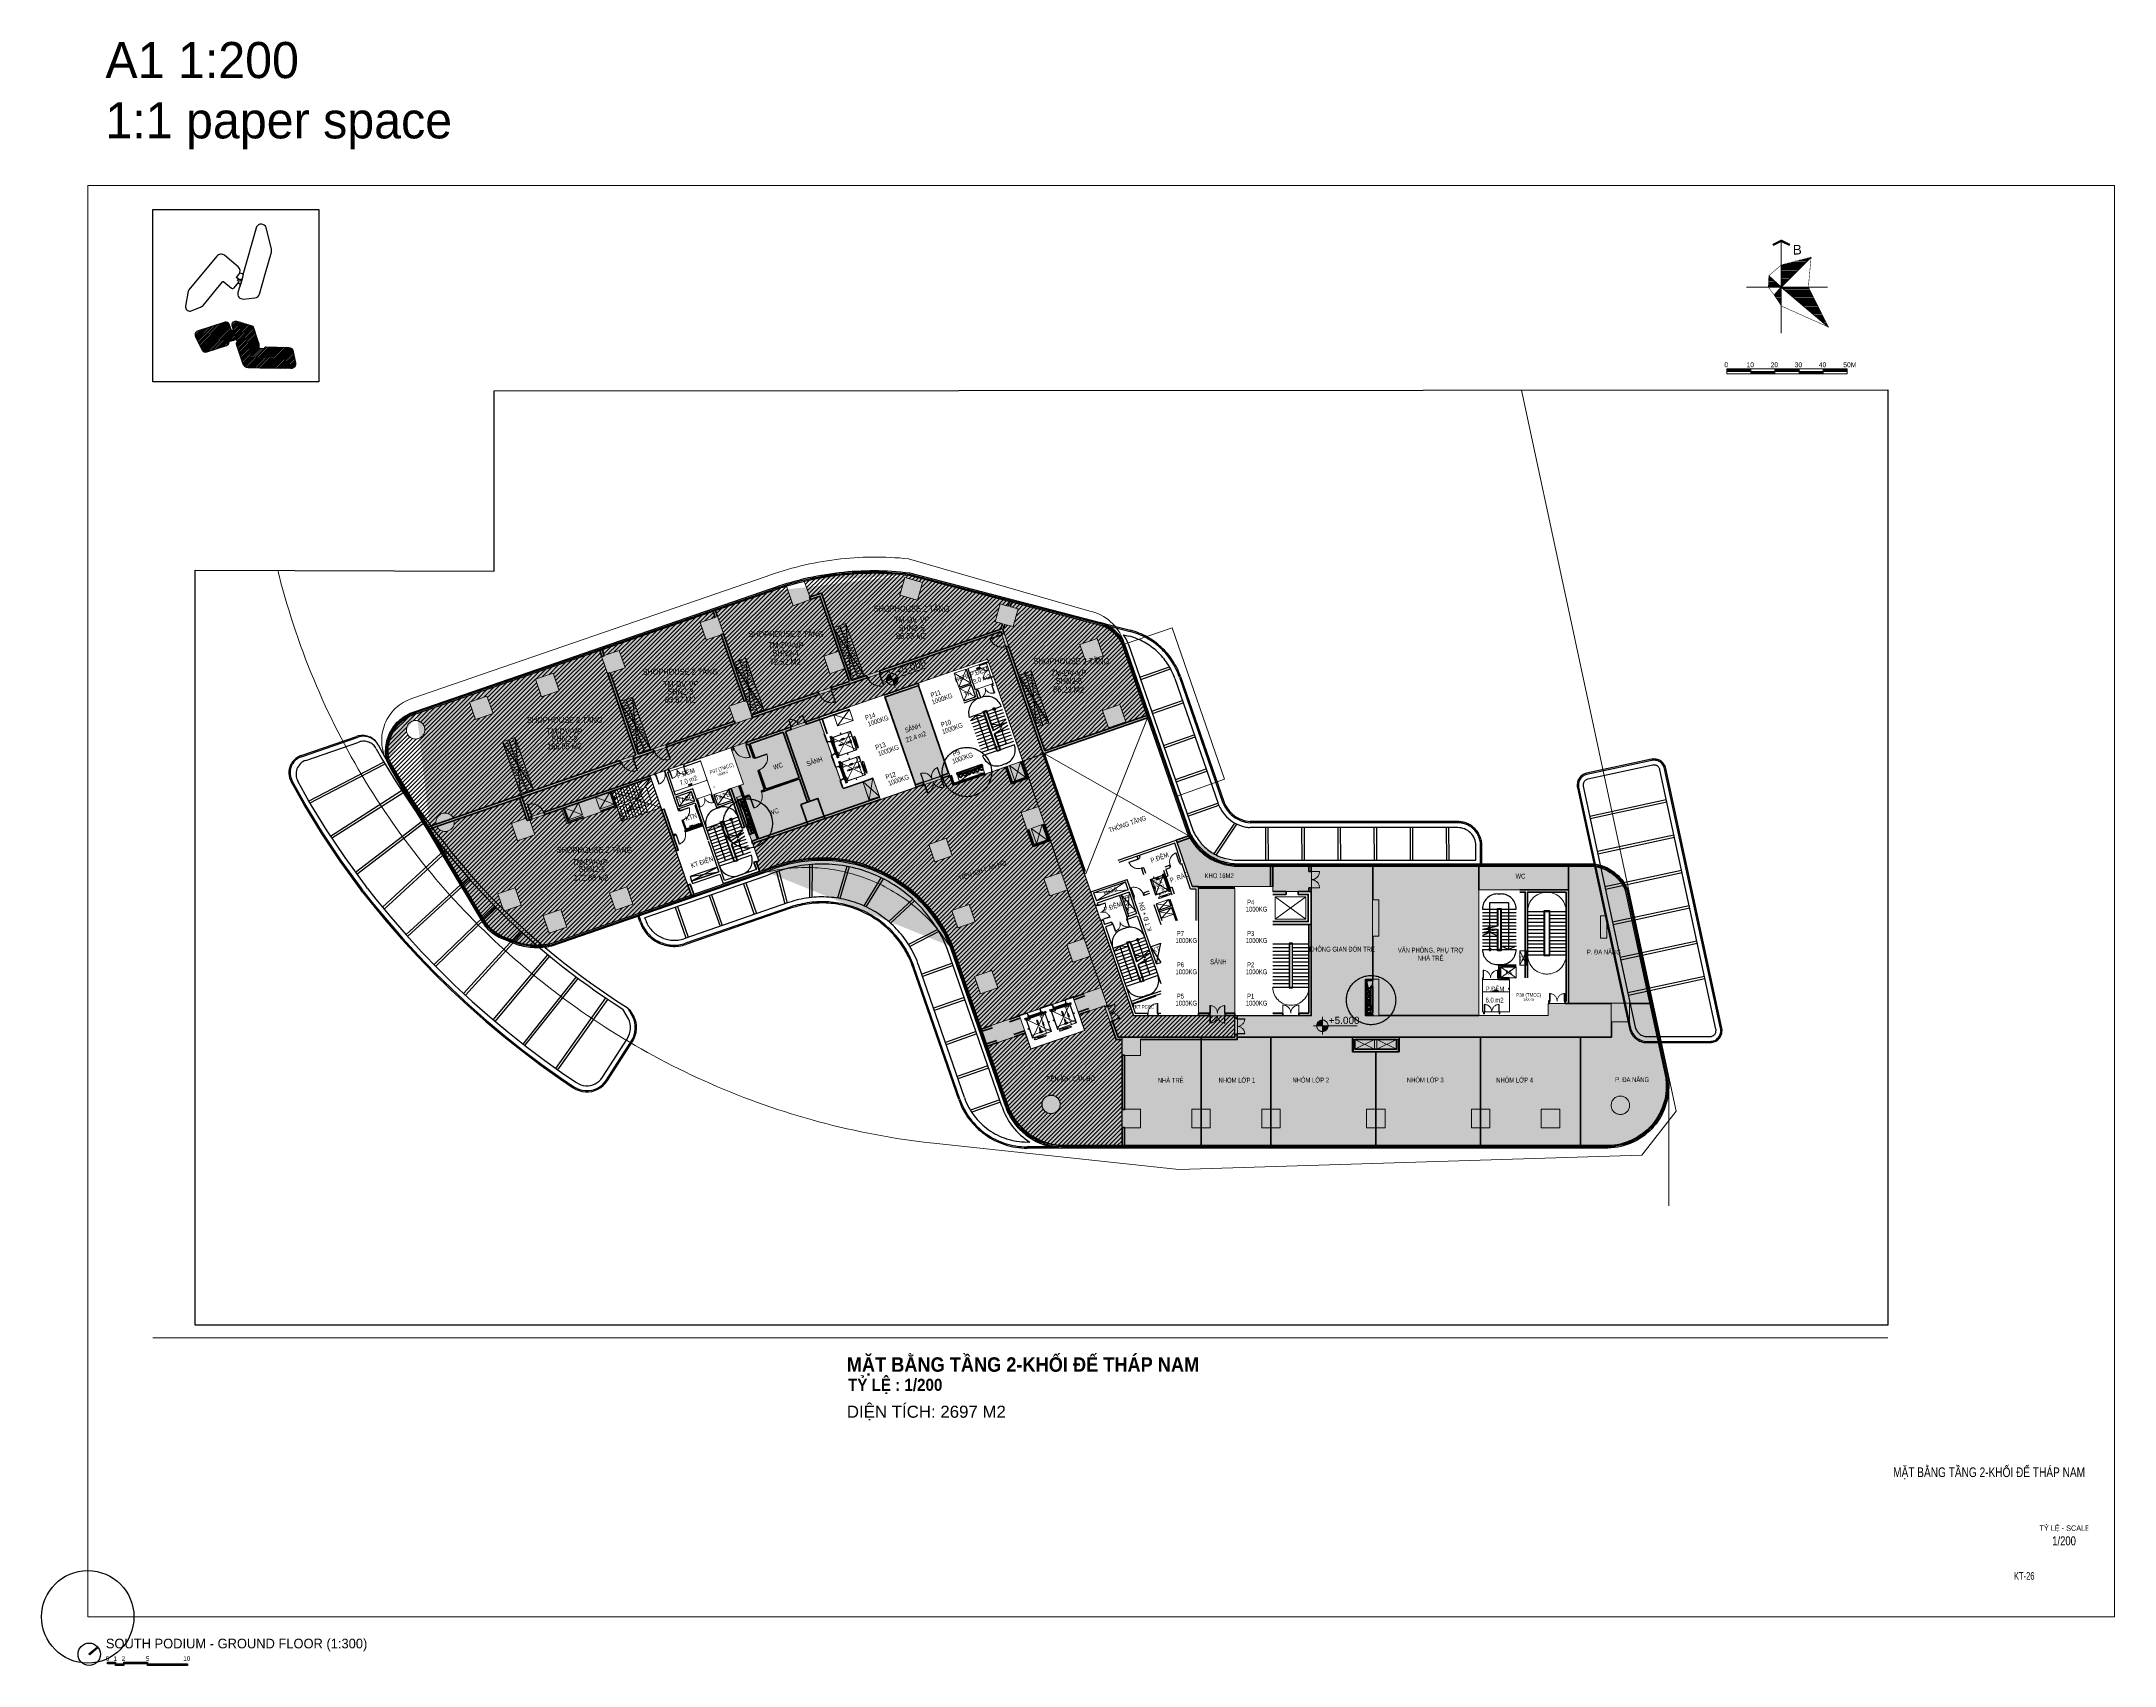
# Paper-space layout 'T1- S-P (2)' of a CAD drawing. Header units: millimetres. Extents: x 11632 to 12492, y 11988 to 12662.
# The model-space entities are those that its viewports show. They can reach past a viewport. Long polylines and large blocks are cut down to what shows.
import ezdxf
from ezdxf.enums import TextEntityAlignment as Align
from ezdxf.xclip import XClip

# ---------------------------------------------------------------- set-up
doc = ezdxf.new("R2010")
doc.units = ezdxf.units.MM
doc.header["$MEASUREMENT"] = 0
doc.header["$XCLIPFRAME"] = 0
for name, pattern in [('CENTER2', [1.125, 0.75, -0.125, 0.125, -0.125]), ('DASH', [0.35, 0.25, -0.1]), ('DASH2-1', [3, 2, -1]), ('DASHED2', [0.375, 0.25, -0.125]), ('HIDDEN', [0.375, 0.25, -0.125]), ('Xref_ST_MBDV Cot vach 30.7.2022$0$CENTERX2', [4, 2.5, -0.5, 0.5, -0.5]), ('Xref_ST_MBDV Cot vach 30.7.2022$0$HIDDEN', [0.375, 0.25, -0.125]), ('Xref_ST_MBDV Cot vach 30.7.2022$0$HIDDEN2', [0.1875, 0.125, -0.0625]), ('Xref_ST_MBDV Cot vach 30.7.2022$0$PHANTOMX2', [5, 2.5, -0.5, 0.5, -0.5, 0.5, -0.5])]:
    doc.linetypes.add(name, pattern=pattern)
doc.layers.get('0').update_dxf_attribs({"linetype": 'CONTINUOUS', "lineweight": 13})
doc.layers.get('Defpoints').update_dxf_attribs({"color": 5, "linetype": 'CONTINUOUS', "lineweight": 13})
for name, color, linetype, lineweight in [('00-N-GHI CHU', 150, 'CONTINUOUS', 9), ('1.Tuong', 251, 'CONTINUOUS', 35), ('A-DOOR', 1, 'CONTINUOUS', 9), ('CUA', 37, 'CONTINUOUS', 13), ('D-building block', 8, 'CONTINUOUS', 13), ('DO DIEN TICH THONG THUY', 141, 'CONTINUOUS', 13), ('G_Khung ten Layout', 7, 'CONTINUOUS', 5), ('KAKA FIX', 2, 'CONTINUOUS', 13), ('KT-Chu viet', 255, 'CONTINUOUS', 20), ('KT-Chu viet 2', 6, 'CONTINUOUS', 20), ('KT-Ghi chu', 26, 'CONTINUOUS', 15), ('KT-Kich thuoc', 159, 'CONTINUOUS', 18), ('KT-lomo nuoc', 3, 'HIDDEN', 5), ('KT-Net cat', 1, 'CONTINUOUS', 40), ('KT-Net cot', 2, 'CONTINUOUS', 50), ('KT-Net cua', 87, 'CONTINUOUS', 9), ('KT-Net manh', 251, 'CONTINUOUS', 13), ('KT-Net thay', 7, 'CONTINUOUS', 25), ('KT-Net to mau', 159, 'CONTINUOUS', 18), ('NET-THAY', 7, 'CONTINUOUS', 30), ('SPE-MEP-HVAC', 140, 'CONTINUOUS', 0), ('Xref_ST_MBDV Cot vach 30.7.2022$0$CUA', 37, 'CONTINUOUS', 13), ('Xref_ST_MBDV Cot vach 30.7.2022$0$KT-Net cua', 87, 'CONTINUOUS', 9), ('Xref_ST_MBDV Cot vach 30.7.2022$0$KT-Net thay', 7, 'CONTINUOUS', 15), ('Xref_ST_MBDV Cot vach 30.7.2022$0$KT-Noi that', 36, 'CONTINUOUS', 9)]:
    doc.layers.add(name, color=color, linetype=linetype, lineweight=lineweight)
for name, color, linetype in [('1-CAPLANH', 30, 'CONTINUOUS'), ('1-Chu thich', 8, 'CONTINUOUS'), ('A-ANNO-ROOM GEN', 50, 'CONTINUOUS'), ('A-ANNO-TTLB', 50, 'CONTINUOUS'), ('A-GLAZ', 135, 'CONTINUOUS'), ('canopy', 2, 'DASH'), ('KT-KT', 1, 'CONTINUOUS'), ('KT-Text', 7, 'CONTINUOUS'), ('NDT Cap nuoc', 4, 'CONTINUOUS'), ('NDT Thoat nuoc rua', 3, 'CENTER2'), ('NU-1CAP LANH', 4, 'CONTINUOUS'), ('PAD', 2, 'CONTINUOUS'), ('Sao hoa', 3, 'CONTINUOUS'), ('THAY', 8, 'CONTINUOUS'), ('TNG', 50, 'CONTINUOUS'), ('Xref_ST_MBDV Cot vach 30.7.2022$0$A-FLOR-STRS-ARROW', 8, 'CONTINUOUS'), ('Xref_ST_MBDV Cot vach 30.7.2022$0$IDEA - dim', 251, 'CONTINUOUS'), ('Xref_ST_MBDV Cot vach 30.7.2022$0$KT-Khuat', 9, 'Xref_ST_MBDV Cot vach 30.7.2022$0$HIDDEN'), ('Xref_ST_MBDV Cot vach 30.7.2022$0$KT-Net cot vach', 6, 'CONTINUOUS'), ('Xref_ST_MBDV Cot vach 30.7.2022$0$KT-Net manh', 139, 'CONTINUOUS'), ('Xref_ST_MBDV Cot vach 30.7.2022$0$KT-Text', 7, 'CONTINUOUS'), ('Xref_ST_MBDV Cot vach 30.7.2022$0$KT-Thay', 7, 'CONTINUOUS'), ('Xref_ST_MBDV Cot vach 30.7.2022$0$KT-Tuong', 1, 'CONTINUOUS'), ('Xref_ST_MBDV Cot vach 30.7.2022$0$ST_MBDV Cot vach 220803$0$KT-Text', 7, 'CONTINUOUS')]:
    doc.layers.add(name, color=color, linetype=linetype)
doc.layers.add('KT- no plot', color=6, linetype='CONTINUOUS', plot=False)
doc.styles.add('00 Text ccu tieu de dam', font='arialbd.ttf', dxfattribs={"width": 0.7})
doc.styles.add('51KHUNG TEN$0$khung ten A1$1$Standard', font='', dxfattribs={"width": 0.9})
doc.styles.add('Arial', font='arial.ttf')
doc.styles.add('AVANT', font='vntimeh.shx')
doc.styles.add('font unicode ccu', font='arial.ttf')
doc.styles.add('Gothic', font='GOTHIC.TTF')
doc.styles.add('Site 01 Level 3$0$x_Site 1_Public area_Level 1 at +2.0$0$x_Site 1_Public area_Level 1 at +2.0$0$HBA-Text', font='GOTHIC.TTF')
doc.styles.add('Xref_ST_MBDV Cot vach 30.7.2022$0$Arial', font='arial.ttf', dxfattribs={"width": 0.7})
doc.styles.add('Xref_ST_MBDV Cot vach 30.7.2022$0$DIM', font='vnsimli.shx', dxfattribs={"width": 0.7})
doc.styles.add('Xref_ST_MBDV Cot vach 30.7.2022$0$ST_MBDV Cot vach 220803$0$Arial', font='arial.ttf', dxfattribs={"width": 0.7})
doc.styles.add('Xref_ST_MBDV Cot vach 30.7.2022$0$xref.N.Cot vach tang N2$0$DIM', font='vnsimli.shx', dxfattribs={"width": 0.7})
doc.styles.get('51KHUNG TEN$0$khung ten A1$1$Standard').set_extended_font_data('.VnArialH')
doc.dimstyles.new('Xref_ST_MBDV Cot vach 30.7.2022$0$CCU 1-100 A1', dxfattribs={"dimscale": 100, "dimtxt": 2.2, "dimasz": 1, "dimexe": 1, "dimexo": 0, "dimgap": 1, "dimtad": 1, "dimdec": 0, "dimdsep": 46, "dimtxsty": 'Xref_ST_MBDV Cot vach 30.7.2022$0$DIM', "dimblk1": 'Xref_ST_MBDV Cot vach 30.7.2022$0$_ARCHTICK', "dimblk2": 'Xref_ST_MBDV Cot vach 30.7.2022$0$_ARCHTICK', "dimsah": 1, "dimcen": 0, "dimdle": 1, "dimclrd": 256, "dimclre": 256, "dimclrt": 31, "dimadec": 0, "dimazin": 0, "dimtfac": 1, "dimtdec": 0, "dimtix": 1, "dimtmove": 2, "dimatfit": 3, "dimldrblk": 'Xref_ST_MBDV Cot vach 30.7.2022$0$_ARCHTICK', "dimfxl": 0, "dimtolj": 1, "dimarcsym": 0})
doc.dimstyles.new('Xref_ST_MBDV Cot vach 30.7.2022$0$xref.N.Cot vach tang N2$0$CCU 1-100 A1', dxfattribs={"dimscale": 100, "dimtxt": 2.2, "dimasz": 1, "dimexe": 1, "dimexo": 0, "dimgap": 1, "dimtad": 1, "dimdec": 0, "dimdsep": 46, "dimtxsty": 'Xref_ST_MBDV Cot vach 30.7.2022$0$xref.N.Cot vach tang N2$0$DIM', "dimblk1": 'Xref_ST_MBDV Cot vach 30.7.2022$0$xref.N.Cot vach tang N2$0$_ARCHTICK', "dimblk2": 'Xref_ST_MBDV Cot vach 30.7.2022$0$xref.N.Cot vach tang N2$0$_ARCHTICK', "dimsah": 1, "dimcen": 0, "dimdle": 1, "dimclrd": 256, "dimclre": 256, "dimclrt": 31, "dimadec": 0, "dimazin": 0, "dimtfac": 1, "dimtdec": 0, "dimtix": 1, "dimtmove": 2, "dimatfit": 3, "dimldrblk": 'Xref_ST_MBDV Cot vach 30.7.2022$0$xref.N.Cot vach tang N2$0$_ARCHTICK', "dimfxl": 0, "dimtolj": 1, "dimarcsym": 0})
pattern_1 = [(0, (543.90207, 333.1919), (2e-16, 0.43226266), [])]

# ---------------------------------------------------------------- blocks, each defined once
blk = doc.blocks.new('key pln 3')
h = blk.add_hatch()
h.set_pattern_fill('ANSI31', color=256, scale=2)
h.set_pattern_definition([(45, (4560.94364, 6177.40127), (-0.176776695, 0.176776695), [])])
edge = h.paths.add_edge_path()
edge.add_line((11748.09, 12443.37), (11748.08, 12443.47))
edge.add_line((11748.08, 12443.47), (11749.07, 12443.8))
edge.add_line((11749.07, 12443.8), (11749.63, 12443.98))
edge.add_line((11749.63, 12443.98), (11749.02, 12445.84))
edge.add_line((11749.02, 12445.84), (11748.58, 12445.7))
edge.add_line((11748.58, 12445.7), (11748.13, 12447.07))
edge.add_arc((11747.48, 12446.84), 0.693, 19.5548, 108.9533)
edge.add_line((11747.26, 12447.49), (11741.58, 12445.63))
edge.add_arc((11741.82, 12444.88), 0.781, 108.2427, 206.764)
edge.add_line((11741.12, 12444.53), (11742.55, 12441.71))
edge.add_arc((11743.24, 12442.06), 0.781, 206.764, 288.2427)
edge.add_line((11743.49, 12441.32), (11747.58, 12442.67))
edge.add_arc((11747.4, 12443.33), 0.685, 285.2461, 363.4872)
edge = h.paths.add_edge_path()
edge.add_line((11761.76, 12439.67), (11761.88, 12439.12))
edge.add_arc((11760.92, 12438.85), 0.995, -91.087, 15.7557, ccw=False)
edge.add_line((11760.9, 12437.86), (11754.45, 12437.99))
edge.add_line((11754.45, 12437.99), (11752.03, 12438.04))
edge.add_arc((11752.05, 12439.11), 1.07, 198.2427, 268.8294, ccw=False)
edge.add_line((11751.03, 12438.78), (11749.65, 12442.96))
edge.add_arc((11749.91, 12443.07), 0.286, 106.3617, 201.6774, ccw=False)
edge.add_line((11749.83, 12443.34), (11748.93, 12446.09))
edge.add_line((11748.93, 12446.09), (11748.86, 12446.32))
edge.add_line((11748.86, 12446.32), (11748.79, 12446.52))
edge.add_arc((11749.59, 12446.87), 0.873, 85.3803, 203.8775, ccw=False)
edge.add_line((11749.66, 12447.74), (11752.65, 12446.83))
edge.add_arc((11752.42, 12446.08), 0.781, 18.239, 73.0931, ccw=False)
edge.add_line((11753.17, 12446.33), (11753.94, 12443.99))
edge.add_line((11753.94, 12443.99), (11754.26, 12443))
edge.add_arc((11753.24, 12442.67), 1.07, -1.2338, 18.2361, ccw=False)
edge.add_line((11754.31, 12442.64), (11754.3, 12442.09))
edge.add_line((11754.3, 12442.09), (11755.47, 12442.07))
edge.add_arc((11755.75, 12442.08), 0.278, 88.8323, 181.9194, ccw=False)
edge.add_line((11755.76, 12442.36), (11760.53, 12442.26))
edge.add_arc((11760.35, 12441.21), 1.07, 9.1675, 80.3782, ccw=False)
edge.add_line((11761.4, 12441.38), (11761.75, 12439.71))
edge.add_line((11761.75, 12439.71), (11761.76, 12439.67))
blk.add_lwpolyline([(11732.27, 12470.85), (11766.7, 12470.85), (11766.7, 12435.15), (11732.27, 12435.15)], close=True)
for points in [[(11755.65, 12457.76), (11756.87, 12462.05, 0.129951), (11756.88, 12462.66), (11755.79, 12467.16, 0.625511), (11753.78, 12467.26), (11750.95, 12457.3, 0.071081), (11750.97, 12457.15, -0.123755), (11750.96, 12457.04), (11750.35, 12454.88, -0.147045), (11750.29, 12454.84, 0.231163), (11750.24, 12454.77), (11749.93, 12453.67, 0.52751), (11751.06, 12452.31), (11753.46, 12452.54, 0.308703), (11754.39, 12453.32)], [(11750.07, 12456.44), (11749.63, 12456.8), (11750.12, 12457.4, 0.400722), (11749.99, 12459.01), (11747.19, 12461.33, 0.414214), (11745.54, 12461.17), (11739.77, 12454.19, 0.085016), (11739.64, 12453.96), (11739.07, 12450.83, 0.487826), (11740.12, 12449.82), (11741.98, 12450.54, 0.080267), (11742.7, 12450.98), (11746.74, 12455.88, -0.414214), (11747.01, 12455.9), (11748.61, 12454.59, 0.414214), (11749.16, 12454.64), (11750.14, 12455.83), (11750.14, 12455.83), (11749.95, 12455.59), (11750.17, 12455.86), (11749.82, 12456.14)], [(11749.72, 12456.91, 0.421826), (11750.79, 12456.44), (11750.42, 12455.13, 0.522496), (11749.91, 12455.55), (11750.17, 12455.86), (11749.82, 12456.14), (11750.07, 12456.44), (11749.63, 12456.8)], [(11748.09, 12443.37), (11748.08, 12443.47), (11749.07, 12443.8), (11749.63, 12443.98), (11749.63, 12443.98), (11749.02, 12445.84), (11748.58, 12445.7), (11748.13, 12447.07, 0.411142), (11747.26, 12447.49), (11741.58, 12445.63, 0.458476), (11741.12, 12444.53), (11742.55, 12441.71, 0.371294), (11743.49, 12441.32), (11747.58, 12442.67, 0.355303)], [(11761.76, 12439.67), (11761.88, 12439.12, -0.503181), (11760.9, 12437.86), (11754.45, 12437.99), (11752.03, 12438.04, -0.318116), (11751.03, 12438.78), (11749.65, 12442.96, -0.441656), (11749.83, 12443.34), (11748.93, 12446.09), (11748.86, 12446.32), (11748.79, 12446.52, -0.56864), (11749.66, 12447.74, -0.062617), (11749.66, 12447.74), (11752.65, 12446.83, -0.244024), (11753.17, 12446.33), (11753.94, 12443.99), (11754.26, 12443, -0.085159), (11754.31, 12442.64), (11754.3, 12442.09), (11755.47, 12442.07, -0.430084), (11755.76, 12442.36), (11760.53, 12442.26, -0.321116), (11761.4, 12441.38), (11761.75, 12439.71)]]:
    blk.add_lwpolyline(points, format="xyb", close=True)
blk.add_lwpolyline([(11749.63, 12456.8), (11750.12, 12457.4, 0.0437), (11750.24, 12457.57, 0.037144), (11750.31, 12457.73), (11751.02, 12457.53), (11750.96, 12457.04), (11750.96, 12457.04), (11750.66, 12455.96), (11749.63, 12456.8)], format="xyb")
blk = doc.blocks.new('A$C4CCE69DF')
blk.add_wipeout([(0, 13.02), (22.08, 13.02), (22.08, 0), (0, 0)]).dxf.layer = 'KT-Kich thuoc'
at = {"color": 2, "style": '51KHUNG TEN$0$khung ten A1$1$Standard'}
for s, height, width, p in [('tû lÖ - scale:', 2.2026, 0.9, (0.91, 8.7)), ('1/200', 3.754, 0.75, (6.22, 2.64))]:
    blk.add_text(s, height=height, dxfattribs=dict(at, width=width)).set_placement(p)
blk = doc.blocks.new('A$C26CB0A68')
blk.add_wipeout([(75.79, 72.49), (0, 72.49), (0, 0), (75.79, 0)]).dxf.layer = 'KT- no plot'
at = {"layer": 'G_Khung ten Layout'}
h = blk.add_hatch(dxfattribs=at)
h.set_pattern_fill('ANSI31', color=8, scale=3.458101, angle=315, style=0)
h.set_pattern_definition([(0, (-21356.84503, -80365.2544), (2e-16, 0.432262656), [])])
h.paths.add_polyline_path([(46.77, 55.5), (34.42, 52.36), (34.42, 43.16)])
h = blk.add_hatch(dxfattribs=at)
h.set_pattern_fill('ANSI31', color=8, scale=3.458101, angle=315, style=0)
h.set_pattern_definition(pattern_1)
h.paths.add_polyline_path([(29.03, 43.16), (34.42, 43.16), (29.25, 47.87)])
h = blk.add_hatch(dxfattribs=at)
h.set_pattern_fill('ANSI31', color=8, scale=3.458101, angle=315, style=0)
h.set_pattern_definition(pattern_1)
h.paths.add_polyline_path([(34.42, 43.16), (31.5, 39.79), (34.42, 35.3)])
h = blk.add_hatch(dxfattribs=at)
h.set_pattern_fill('ANSI31', color=8, scale=3.458101, angle=315, style=0)
h.set_pattern_definition(pattern_1)
h.paths.add_polyline_path([(45.65, 43.16), (34.42, 43.16), (53.96, 26.55)])
for points in [[(21.78, 9.18), (11.78, 9.18), (11.78, 8.18), (21.78, 8.18)], [(41.78, 9.18), (31.78, 9.18), (31.78, 8.18), (41.78, 8.18)], [(61.78, 9.18), (51.78, 9.18), (51.78, 8.18), (61.78, 8.18)], [(21.78, 8.18), (21.78, 7.18), (31.78, 7.18), (31.78, 8.18)], [(41.78, 8.18), (41.78, 7.18), (51.78, 7.18), (51.78, 8.18)]]:
    blk.add_hatch(color=256, dxfattribs=at).paths.add_polyline_path(points)
for p, q in [((34.42, 62.36), (34.42, 23.96)), ((34.42, 43.16), (46.77, 55.5)), ((20.02, 43.16), (53.62, 43.16)), ((29.25, 47.87), (34.42, 43.16)), ((34.42, 43.16), (31.5, 39.79)), ((34.42, 43.16), (53.96, 26.55))]:
    blk.add_line(p, q, dxfattribs=at)
at = {"layer": 'G_Khung ten Layout', "flags": 128}
for points, const_width in [([(30.88, 60.6), (34.42, 62.36), (37.96, 60.6)], 0.96), ([(29.03, 43.16), (29.25, 47.87), (34.42, 52.36), (46.77, 55.5), (45.65, 43.16), (53.96, 26.55), (34.42, 35.3), (31.5, 39.79), (29.03, 43.16)], 0.2)]:
    blk.add_lwpolyline(points, dxfattribs=dict(at, const_width=const_width))
at = {"layer": 'G_Khung ten Layout'}
for points in [[(11.78, 9.18), (61.78, 9.18), (61.78, 8.18), (11.78, 8.18)], [(11.78, 8.18), (61.78, 8.18), (61.78, 7.18), (11.78, 7.18)]]:
    blk.add_lwpolyline(points, close=True, dxfattribs=at)
for points in [[(11.78, 7.18), (11.78, 9.18)], [(21.78, 7.18), (21.78, 9.18)], [(31.78, 7.18), (31.78, 9.18)], [(41.78, 7.18), (41.78, 9.18)], [(51.78, 7.18), (51.78, 9.18)]]:
    blk.add_lwpolyline(points, dxfattribs=at)
at = {"layer": 'G_Khung ten Layout', "style": 'Arial'}
blk.add_text('B', height=4, dxfattribs=at).set_placement((39.19, 56.67))
for s, p in [('0', (12.34, 10.89)), ('10', (23.09, 10.89)), ('20', (33.09, 10.89)), ('30', (43.09, 10.89)), ('40', (53.09, 10.89)), ('50M', (65.57, 10.89))]:
    blk.add_text(s, height=2, dxfattribs=at).set_placement(p, align=Align.MIDDLE_RIGHT)
blk = doc.blocks.new('*U287')
blk.add_line((-70, 100), (-70, 700))
for points in [[(-900, -100), (-840, -100), (-840, -40), (-850, -40), (-850, 0), (-900, 0)], [(-50, 0), (-50, 800), (-90, 800), (-90, 0)], [(-50, 100), (-90, 100), (-90, 700), (-50, 700)], [(0, -100), (-60, -100), (-60, -40), (-50, -40), (-50, 0), (0, 0)]]:
    blk.add_lwpolyline(points, close=True)
at = {"linetype": 'Xref_ST_MBDV Cot vach 30.7.2022$0$HIDDEN', "ltscale": 200}
blk.add_arc((-50, 0), 800, 90, 180, dxfattribs=at)
blk = doc.blocks.new('*U288')
blk.add_line((-70, 100), (-70, 700))
for points in [[(-900, -100), (-840, -100), (-840, -40), (-850, -40), (-850, 0), (-900, 0)], [(-50, 0), (-50, 800), (-90, 800), (-90, 0)], [(-50, 100), (-90, 100), (-90, 700), (-50, 700)], [(0, -100), (-60, -100), (-60, -40), (-50, -40), (-50, 0), (0, 0)]]:
    blk.add_lwpolyline(points, close=True)
at = {"linetype": 'Xref_ST_MBDV Cot vach 30.7.2022$0$HIDDEN', "ltscale": 200}
blk.add_arc((-50, 0), 800, 90, 180, dxfattribs=at)
blk = doc.blocks.new('*U289')
blk.add_line((-70, 100), (-70, 700))
for points in [[(-900, -100), (-840, -100), (-840, -40), (-850, -40), (-850, 0), (-900, 0)], [(-50, 0), (-50, 800), (-90, 800), (-90, 0)], [(-50, 100), (-90, 100), (-90, 700), (-50, 700)], [(0, -100), (-60, -100), (-60, -40), (-50, -40), (-50, 0), (0, 0)]]:
    blk.add_lwpolyline(points, close=True)
at = {"linetype": 'Xref_ST_MBDV Cot vach 30.7.2022$0$HIDDEN', "ltscale": 200}
blk.add_arc((-50, 0), 800, 90, 180, dxfattribs=at)
blk = doc.blocks.new('*U274')
for p, q in [((-1260, 525), (-1300, 525)), ((-1260, 100), (-1300, 100)), ((-1280, 100), (-1280, 525)), ((-90, 525), (-50, 525)), ((-90, 100), (-50, 100)), ((-70, 100), (-70, 525))]:
    blk.add_line(p, q)
for points in [[(-1350, -150), (-1290, -150), (-1290, -40), (-1300, -40), (-1300, 0), (-1350, 0)], [(-1300, 0), (-1260, 0), (-1260, 625), (-1300, 625)], [(-50, 0), (-90, 0), (-90, 625), (-50, 625)], [(0, -150), (-60, -150), (-60, -40), (-50, -40), (-50, 0), (0, 0)]]:
    blk.add_lwpolyline(points, close=True)
at = {"linetype": 'Xref_ST_MBDV Cot vach 30.7.2022$0$HIDDEN2', "ltscale": 200}
for centre, start, end in [((-1300, 0), 0, 89.99996), ((-50, 0), 90.00004, 180)]:
    blk.add_arc(centre, 625, start, end, dxfattribs=at)
blk = doc.blocks.new('Xref_ST_MBDV Cot vach 30.7.2022$0$xref.N.Cot vach tang N2$0$_Open90')
at = {"color": 0, "linetype": 'ByBlock', "lineweight": -2}
for p, q in [((0, 0), (-1, 0)), ((-0.5, 0.5), (0, 0)), ((0, 0), (-0.5, -0.5))]:
    blk.add_line(p, q, dxfattribs=at)
blk = doc.blocks.new('*D374')
at = {"layer": 'Defpoints', "color": 5, "transparency": 16777216}
for p, q in [((390694, -352766), (392111, -352277)), ((392228, -352461), (392142, -352213)), ((390715, -352983), (390630, -352735))]:
    blk.add_line(p, q, dxfattribs=at)
at = {"layer": 'Defpoints', "color": 0, "transparency": 16777216}
for p in [(392159, -352260), (392228, -352461), (390715, -352983)]:
    blk.add_point(p, dxfattribs=at)
at = {"layer": 'Defpoints', "color": 5, "transparency": 16777216, "xscale": 50, "yscale": 50, "zscale": 50}
for p, rotation in [((392159, -352260), 19.04713795873642), ((390646, -352783), 199.0471379587364)]:
    blk.add_blockref('Xref_ST_MBDV Cot vach 30.7.2022$0$xref.N.Cot vach tang N2$0$_Open90', p, dxfattribs=dict(at, rotation=rotation))
at = {"layer": 'Defpoints', "color": 5, "transparency": 16777216, "insert": (391368, -352422), "char_height": 110, "attachment_point": 5, "rotation": 19.04714, "style": 'Xref_ST_MBDV Cot vach 30.7.2022$0$xref.N.Cot vach tang N2$0$DIM'}
blk.add_mtext('\\A1;1600', dxfattribs=at)
blk = doc.blocks.new('Xref_ST_MBDV Cot vach 30.7.2022$0$xref.N.Cot vach tang N2$0$_ARCHTICK')
at = {"color": 0, "linetype": 'ByBlock', "const_width": 0.15}
blk.add_lwpolyline([(-0.5, -0.5), (0.5, 0.5)], dxfattribs=at)
blk = doc.blocks.new('*D375')
at = {"layer": 'Defpoints', "color": 5, "transparency": 16777216}
for p, q in [((433237, -379078), (433237, -379340)), ((435437, -379290), (433287, -379290)), ((435487, -379078), (435487, -379340))]:
    blk.add_line(p, q, dxfattribs=at)
at = {"layer": 'Defpoints', "color": 0, "transparency": 16777216}
for p in [(433237, -379078), (433237, -379290), (435487, -379078)]:
    blk.add_point(p, dxfattribs=at)
at = {"layer": 'Defpoints', "color": 5, "transparency": 16777216, "xscale": 50, "yscale": 50, "zscale": 50, "rotation": 180}
blk.add_blockref('Xref_ST_MBDV Cot vach 30.7.2022$0$xref.N.Cot vach tang N2$0$_Open90', (433237, -379290), dxfattribs=at)
at = {"layer": 'Defpoints', "color": 5, "transparency": 16777216, "xscale": 50, "yscale": 50, "zscale": 50}
blk.add_blockref('Xref_ST_MBDV Cot vach 30.7.2022$0$xref.N.Cot vach tang N2$0$_Open90', (435487, -379290), dxfattribs=at)
at = {"layer": 'Defpoints', "color": 5, "transparency": 16777216, "insert": (434362, -379185), "char_height": 110, "attachment_point": 5, "style": 'Xref_ST_MBDV Cot vach 30.7.2022$0$xref.N.Cot vach tang N2$0$DIM'}
blk.add_mtext('\\A1;2250', dxfattribs=at)
blk = doc.blocks.new('*U290')
for p, q in [((-1260, 525), (-1300, 525)), ((-1260, 100), (-1300, 100)), ((-1280, 100), (-1280, 525)), ((-90, 525), (-50, 525)), ((-90, 100), (-50, 100)), ((-70, 100), (-70, 525))]:
    blk.add_line(p, q)
for points in [[(-1350, -100), (-1290, -100), (-1290, -40), (-1300, -40), (-1300, 0), (-1350, 0)], [(-1300, 0), (-1260, 0), (-1260, 625), (-1300, 625)], [(-50, 0), (-90, 0), (-90, 625), (-50, 625)], [(0, -100), (-60, -100), (-60, -40), (-50, -40), (-50, 0), (0, 0)]]:
    blk.add_lwpolyline(points, close=True)
at = {"linetype": 'Xref_ST_MBDV Cot vach 30.7.2022$0$HIDDEN2', "ltscale": 200}
for centre, start, end in [((-1300, 0), 0, 89.99996), ((-50, 0), 90.00004, 180)]:
    blk.add_arc(centre, 625, start, end, dxfattribs=at)
blk = doc.blocks.new('*U291')
for p, q in [((-1260, 525), (-1300, 525)), ((-1260, 100), (-1300, 100)), ((-1280, 100), (-1280, 525)), ((-90, 525), (-50, 525)), ((-90, 100), (-50, 100)), ((-70, 100), (-70, 525))]:
    blk.add_line(p, q)
for points in [[(-1350, -100), (-1290, -100), (-1290, -40), (-1300, -40), (-1300, 0), (-1350, 0)], [(-1300, 0), (-1260, 0), (-1260, 625), (-1300, 625)], [(-50, 0), (-90, 0), (-90, 625), (-50, 625)], [(0, -100), (-60, -100), (-60, -40), (-50, -40), (-50, 0), (0, 0)]]:
    blk.add_lwpolyline(points, close=True)
at = {"linetype": 'Xref_ST_MBDV Cot vach 30.7.2022$0$HIDDEN2', "ltscale": 200}
for centre, start, end in [((-1300, 0), 0, 89.99996), ((-50, 0), 90.00004, 180)]:
    blk.add_arc(centre, 625, start, end, dxfattribs=at)
blk = doc.blocks.new('*U377')
blk.add_line((-70, -100), (-70, -700))
for points in [[(-900, 100), (-840, 100), (-840, 40), (-850, 40), (-850, 0), (-900, 0)], [(-50, 0), (-50, -800), (-90, -800), (-90, 0)], [(0, 100), (-60, 100), (-60, 40), (-50, 40), (-50, 0), (0, 0)], [(-50, -100), (-90, -100), (-90, -700), (-50, -700)]]:
    blk.add_lwpolyline(points, close=True)
at = {"linetype": 'Xref_ST_MBDV Cot vach 30.7.2022$0$HIDDEN', "ltscale": 200}
blk.add_arc((-50, 0), 800, 180, 270, dxfattribs=at)
blk = doc.blocks.new('*U292')
blk.add_line((-70, 100), (-70, 700))
for points in [[(-900, -100), (-840, -100), (-840, -40), (-850, -40), (-850, 0), (-900, 0)], [(-50, 0), (-50, 800), (-90, 800), (-90, 0)], [(-50, 100), (-90, 100), (-90, 700), (-50, 700)], [(0, -100), (-60, -100), (-60, -40), (-50, -40), (-50, 0), (0, 0)]]:
    blk.add_lwpolyline(points, close=True)
at = {"linetype": 'Xref_ST_MBDV Cot vach 30.7.2022$0$HIDDEN', "ltscale": 200}
blk.add_arc((-50, 0), 800, 90, 180, dxfattribs=at)
blk = doc.blocks.new('*U286')
blk.add_line((-70, 100), (-70, 700))
for points in [[(-900, -100), (-840, -100), (-840, -40), (-850, -40), (-850, 0), (-900, 0)], [(-50, 0), (-50, 800), (-90, 800), (-90, 0)], [(-50, 100), (-90, 100), (-90, 700), (-50, 700)], [(0, -100), (-60, -100), (-60, -40), (-50, -40), (-50, 0), (0, 0)]]:
    blk.add_lwpolyline(points, close=True)
at = {"linetype": 'Xref_ST_MBDV Cot vach 30.7.2022$0$HIDDEN', "ltscale": 200}
blk.add_arc((-50, 0), 800, 90, 180, dxfattribs=at)
blk = doc.blocks.new('*D376')
at = {"layer": 'Defpoints', "color": 5, "transparency": 16777216}
for p, q in [((366242, -362916), (366137, -362613)), ((366201, -362644), (368848, -361730)), ((368983, -361969), (368879, -361666))]:
    blk.add_line(p, q, dxfattribs=at)
at = {"layer": 'Defpoints', "color": 0, "transparency": 16777216}
for p in [(366242, -362916), (368895, -361714), (368983, -361969)]:
    blk.add_point(p, dxfattribs=at)
at = {"layer": 'Defpoints', "color": 5, "transparency": 16777216, "xscale": 50, "yscale": 50, "zscale": 50}
for p, rotation in [((366154, -362660), 199.0471379587364), ((368895, -361714), 19.04713795873643)]:
    blk.add_blockref('Xref_ST_MBDV Cot vach 30.7.2022$0$xref.N.Cot vach tang N2$0$_Open90', p, dxfattribs=dict(at, rotation=rotation))
at = {"layer": 'Defpoints', "color": 5, "transparency": 16777216, "insert": (367490, -362088), "char_height": 110, "attachment_point": 5, "rotation": 19.04714, "style": 'Xref_ST_MBDV Cot vach 30.7.2022$0$xref.N.Cot vach tang N2$0$DIM'}
blk.add_mtext('\\A1;2900', dxfattribs=at)
blk = doc.blocks.new('*U272')
blk.add_line((70, 100), (70, 700))
for points in [[(0, -100), (60, -100), (60, -40), (50, -40), (50, 0), (0, 0)], [(50, 0), (50, 800), (90, 800), (90, 0)], [(50, 100), (90, 100), (90, 700), (50, 700)], [(900, -100), (840, -100), (840, -40), (850, -40), (850, 0), (900, 0)]]:
    blk.add_lwpolyline(points, close=True)
at = {"linetype": 'Xref_ST_MBDV Cot vach 30.7.2022$0$HIDDEN', "ltscale": 200}
blk.add_arc((50, 0), 800, 0, 90, dxfattribs=at)
blk = doc.blocks.new('*U273')
for p, q in [((-1260, 525), (-1300, 525)), ((-1260, 100), (-1300, 100)), ((-1280, 100), (-1280, 525)), ((-90, 525), (-50, 525)), ((-90, 100), (-50, 100)), ((-70, 100), (-70, 525))]:
    blk.add_line(p, q)
for points in [[(-1350, -100), (-1290, -100), (-1290, -40), (-1300, -40), (-1300, 0), (-1350, 0)], [(-1300, 0), (-1260, 0), (-1260, 625), (-1300, 625)], [(-50, 0), (-90, 0), (-90, 625), (-50, 625)], [(0, -100), (-60, -100), (-60, -40), (-50, -40), (-50, 0), (0, 0)]]:
    blk.add_lwpolyline(points, close=True)
at = {"linetype": 'Xref_ST_MBDV Cot vach 30.7.2022$0$HIDDEN2', "ltscale": 200}
for centre, start, end in [((-1300, 0), 0, 89.99996), ((-50, 0), 90.00004, 180)]:
    blk.add_arc(centre, 625, start, end, dxfattribs=at)
blk = doc.blocks.new('*U293')
blk.add_line((-70, 100), (-70, 700))
for points in [[(-900, -100), (-840, -100), (-840, -40), (-850, -40), (-850, 0), (-900, 0)], [(-50, 0), (-50, 800), (-90, 800), (-90, 0)], [(-50, 100), (-90, 100), (-90, 700), (-50, 700)], [(0, -100), (-60, -100), (-60, -40), (-50, -40), (-50, 0), (0, 0)]]:
    blk.add_lwpolyline(points, close=True)
at = {"linetype": 'Xref_ST_MBDV Cot vach 30.7.2022$0$HIDDEN', "ltscale": 200}
blk.add_arc((-50, 0), 800, 90, 180, dxfattribs=at)
blk = doc.blocks.new('*U271')
blk.add_line((70, 100), (70, 700))
for points in [[(0, -150), (60, -150), (60, -40), (50, -40), (50, 0), (0, 0)], [(50, 0), (50, 800), (90, 800), (90, 0)], [(50, 100), (90, 100), (90, 700), (50, 700)], [(900, -150), (840, -150), (840, -40), (850, -40), (850, 0), (900, 0)]]:
    blk.add_lwpolyline(points, close=True)
at = {"linetype": 'Xref_ST_MBDV Cot vach 30.7.2022$0$HIDDEN', "ltscale": 200}
blk.add_arc((50, 0), 800, 0, 90, dxfattribs=at)
blk = doc.blocks.new('*U294')
blk.add_line((-70, 100), (-70, 700))
for points in [[(-900, -100), (-840, -100), (-840, -40), (-850, -40), (-850, 0), (-900, 0)], [(-50, 0), (-50, 800), (-90, 800), (-90, 0)], [(-50, 100), (-90, 100), (-90, 700), (-50, 700)], [(0, -100), (-60, -100), (-60, -40), (-50, -40), (-50, 0), (0, 0)]]:
    blk.add_lwpolyline(points, close=True)
at = {"linetype": 'Xref_ST_MBDV Cot vach 30.7.2022$0$HIDDEN', "ltscale": 200}
blk.add_arc((-50, 0), 800, 90, 180, dxfattribs=at)
blk = doc.blocks.new('Xref_ST_MBDV Cot vach 30.7.2022$0$_Open90')
at = {"color": 0, "linetype": 'ByBlock', "lineweight": -2}
for p, q in [((0, 0), (-1, 0)), ((-0.5, 0.5), (0, 0)), ((0, 0), (-0.5, -0.5))]:
    blk.add_line(p, q, dxfattribs=at)
blk = doc.blocks.new('*D27')
at = {"layer": 'Defpoints', "color": 5, "transparency": 16777216}
for p, q in [((-2230, 1494), (-2230, 1596)), ((-2180, 1546), (-1728, 1546)), ((-780, 1546), (-1372, 1546)), ((-730, 1457), (-730, 1596))]:
    blk.add_line(p, q, dxfattribs=at)
at = {"layer": 'Defpoints', "color": 0, "transparency": 16777216}
for p in [(-2230, 1546), (-2230, 1494), (-730, 1457)]:
    blk.add_point(p, dxfattribs=at)
at = {"layer": 'Defpoints', "color": 5, "transparency": 16777216, "xscale": 50, "yscale": 50, "zscale": 50, "rotation": 180}
blk.add_blockref('Xref_ST_MBDV Cot vach 30.7.2022$0$_Open90', (-2230, 1546), dxfattribs=at)
at = {"layer": 'Defpoints', "color": 5, "transparency": 16777216, "xscale": 50, "yscale": 50, "zscale": 50}
blk.add_blockref('Xref_ST_MBDV Cot vach 30.7.2022$0$_Open90', (-730, 1546), dxfattribs=at)
at = {"layer": 'Defpoints', "color": 5, "transparency": 16777216, "insert": (-1550, 1546), "char_height": 110, "attachment_point": 5, "style": 'Xref_ST_MBDV Cot vach 30.7.2022$0$DIM'}
blk.add_mtext('\\A1;1500', dxfattribs=at)
blk = doc.blocks.new('Xref_ST_MBDV Cot vach 30.7.2022$0$_ARCHTICK')
at = {"color": 0, "linetype": 'ByBlock', "const_width": 0.15}
blk.add_lwpolyline([(-0.5, -0.5), (0.5, 0.5)], dxfattribs=at)
blk = doc.blocks.new('*D28')
at = {"layer": 'Defpoints', "color": 5, "transparency": 16777216}
for p, q in [((-879, 1950), (-1000, 1950)), ((-950, 1900), (-950, 1328)), ((-879, 350), (-1000, 350)), ((-950, 400), (-950, 972))]:
    blk.add_line(p, q, dxfattribs=at)
at = {"layer": 'Defpoints', "color": 0, "transparency": 16777216}
for p in [(-879, 1950), (-950, 350), (-879, 350)]:
    blk.add_point(p, dxfattribs=at)
at = {"layer": 'Defpoints', "color": 5, "transparency": 16777216, "xscale": 50, "yscale": 50, "zscale": 50}
for p, rotation in [((-950, 1950), 90), ((-950, 350), 270)]:
    blk.add_blockref('Xref_ST_MBDV Cot vach 30.7.2022$0$_Open90', p, dxfattribs=dict(at, rotation=rotation))
at = {"layer": 'Defpoints', "color": 5, "transparency": 16777216, "insert": (-950, 1150), "char_height": 110, "attachment_point": 5, "rotation": 90, "style": 'Xref_ST_MBDV Cot vach 30.7.2022$0$DIM'}
blk.add_mtext('\\A1;1600', dxfattribs=at)
blk = doc.blocks.new('cut1')
at = {"layer": '1-CAPLANH'}
for p, q in [((-274785, 30089), (-274785, 29953)), ((-274785, 30089), (-274731, 30089)), ((-274561, 30021), (-274785, 30021)), ((-274561, 29953), (-274785, 29953)), ((-274705, 30089), (-274731, 30089)), ((-274705, 30079), (-274642, 30079)), ((-274673, 30021), (-274673, 30129)), ((-274673, 30089), (-274673, 30089)), ((-274561, 30089), (-274641, 30089)), ((-274561, 30089), (-274561, 29953))]:
    blk.add_line(p, q, dxfattribs=at)
for centre, radius, start, end in [((-274673, 30021), 47.9, 133.30255, 49.44986), ((-274674, 30020), 32, 177.23159, 2.76841), ((-274673, 30021), 47.9, 90, 90.85039), ((-274673, 30021), 33.3, 90, 91.52295)]:
    blk.add_arc(centre, radius, start, end, dxfattribs=at)
blk = doc.blocks.new('U')
at = {"layer": '00-N-GHI CHU'}
for p, q in [((-166, 79), (-164, 80)), ((-166, 72), (-166, 79)), ((-166, 79), (-158, 79)), ((-166, 72), (-164, 70)), ((-166, 72), (-158, 72)), ((-164, 70), (-164, 80)), ((-158, 80), (-164, 80)), ((-158, 70), (-164, 70)), ((-156, 80), (-150, 80)), ((-156, 70), (-150, 70)), ((-73, 80), (-150, 80)), ((-150, 79), (-122, 79)), ((-150, 72), (-122, 72)), ((-73, 70), (-150, 70)), ((-166, -72), (-164, -70)), ((-166, -72), (-158, -72)), ((-166, -72), (-166, -79)), ((-166, -79), (-158, -79)), ((-166, -79), (-164, -80)), ((-158, -70), (-164, -70)), ((-164, -70), (-164, -80)), ((-158, -80), (-164, -80)), ((-156, -70), (-150, -70)), ((-156, -80), (-150, -80)), ((-73, -70), (-148, -70)), ((-148, -72), (-122, -72)), ((-148, -79), (-122, -79)), ((-73, -80), (-148, -80)), ((-122, -70), (-122, -80))]:
    blk.add_line(p, q, dxfattribs=at)
for points in [[(-150, 65), (-157, 65), (-158, 67), (-158, 84), (-157, 86), (-150, 86)], [(-150, -65), (-157, -65), (-158, -67), (-158, -84), (-157, -86), (-150, -86)], [(-150, -89), (-150, -61), (-148, -61), (-148, -89)]]:
    blk.add_lwpolyline(points, close=True, dxfattribs=at)
for points in [[(-156, 65, -0.8), (-156, 70, -0.4), (-156, 80, -0.8), (-156, 86)], [(-156, -65, 0.8), (-156, -70, 0.4), (-156, -80, 0.8), (-156, -86)]]:
    blk.add_lwpolyline(points, format="xyb", dxfattribs=at)
for radius in [80.4, 70]:
    blk.add_arc((-73, 0), radius, 270, 90, dxfattribs=at)
blk = doc.blocks.new('A$C5D741EBD')
at = {"layer": 'NU-1CAP LANH'}
for p, q in [((-80, 0), (66, 0)), ((-80, 0), (66, 0)), ((-80, -51), (-80, 0)), ((-80, 0), (66, 0)), ((-80, 0), (66, 0)), ((-80, -51), (-80, 0)), ((-80, 0), (66, 0)), ((-80, 0), (66, 0)), ((-80, -51), (-80, 0)), ((-71, 0), (-71, 48)), ((57, 48), (-71, 48)), ((-7, 0), (-7, -51)), ((57, 0), (57, 48)), ((66, -51), (66, 0)), ((66, -51), (66, 0)), ((66, -51), (66, 0)), ((-80, -51), (66, -51)), ((-47, 0), (-47, -51)), ((33, 0), (33, -51))]:
    blk.add_line(p, q, dxfattribs=at)
blk = doc.blocks.new('co.')
at = {"layer": 'PAD', "xscale": 0.213068181818182, "yscale": 0.213068181818182, "zscale": 0.213068181818182, "rotation": 90}
blk.add_blockref('A$C5D741EBD', (-11, 1), dxfattribs=at)
blk = doc.blocks.new('noi giam- DN 32x25-PPR')
at = {"ltscale": 10}
blk.add_line((22.5, 0), (-22.5, 0), dxfattribs=at)
at = {"layer": 'Sao hoa'}
for p, q in [((-4.5, 17), (-22.5, 17)), ((-22.5, -17), (-22.5, 17)), ((22.5, 21.5), (2.5, 21.5)), ((22.5, -21.5), (22.5, 21.5)), ((-4.5, -17), (-22.5, -17)), ((22.5, -21.5), (2.5, -21.5))]:
    blk.add_line(p, q, dxfattribs=at)
for points in [[(2.5, 21.5), (-4.5, 17)], [(2.5, -21.5), (-4.5, -17)]]:
    blk.add_lwpolyline(points, dxfattribs=at)
blk = doc.blocks.new('A$C76E668D4')
for p, q in [((1, 39), (77, 39)), ((8, 46), (8, 32)), ((8, 46), (11, 46)), ((8, 39), (70, 39)), ((8, 32), (11, 32)), ((13, 86), (13, 68)), ((13, 86), (65, 86)), ((13, 56), (14, 54)), ((13, 22), (14, 24)), ((13, -8), (13, 10)), ((14, 55), (17, 55)), ((14, 23), (17, 23)), ((20, 66), (20, 59)), ((20, 50), (20, 47)), ((20, 43), (20, 28)), ((20, 19), (20, 12)), ((22, 65), (24, 64)), ((22, 13), (24, 14)), ((32, 70), (32, 67)), ((32, 8), (32, 11)), ((39, 77), (39, 1)), ((46, 70), (46, 67)), ((46, 8), (46, 11)), ((56, 65), (54, 64)), ((56, 13), (54, 14)), ((58, 66), (58, 59)), ((58, 50), (58, 47)), ((58, 43), (58, 28)), ((58, 19), (58, 12)), ((64, 55), (61, 55)), ((64, 23), (61, 23)), ((65, 56), (64, 54)), ((65, 22), (64, 24)), ((65, 86), (65, 68)), ((65, -8), (65, 10)), ((70, 46), (67, 46)), ((70, 32), (67, 32)), ((70, 46), (70, 32)), ((13, -8), (65, -8))]:
    blk.add_line(p, q)
for points in [[(32, 38, 0.2639199), (30, 39), (19, 43, 0.4706688), (18, 43, 0.2484633), (24, 23, 0.4706688), (25, 24), (32, 34, 0.2639199), (32, 36, -0.0687331)], [(35, 46, 0.2639199), (36, 47), (37, 59, 0.4706688), (36, 60, 0.2484633), (19, 49, 0.4706688), (20, 47), (32, 44, 0.2639199), (34, 44, -0.0687331)], [(38, 31, 0.2639199), (36, 31), (29, 21, 0.4706688), (29, 20, 0.2484633), (49, 20, 0.4706688), (49, 21), (42, 31, 0.2639199), (40, 31, -0.0687331)], [(44, 44, 0.2639199), (46, 44), (58, 47, 0.4706688), (58, 49, 0.2484633), (42, 60, 0.4706688), (41, 59), (42, 47, 0.2639199), (43, 46, -0.0687331)], [(46, 36, 0.2639199), (46, 34), (53, 24, 0.4706688), (54, 23, 0.2484633), (60, 43, 0.4706688), (59, 43), (48, 39, 0.2639199), (46, 38, -0.0687331)]]:
    blk.add_lwpolyline(points, format="xyb", close=True)
blk.add_lwpolyline([(37, 42), (36, 39), (37, 36), (41, 36), (42, 39), (41, 42)], close=True)
for radius in [39, 3.52, 2.82]:
    blk.add_circle((39, 39), radius)
for centre, radius, start, end in [((8, 43), 2.25, 95.66332, 163.78138), ((39, 39), 33, 171.14528, 188.96417), ((8, 35), 2.25, 196.21862, 264.33668), ((140, 39), 132, 177.11039, 182.88961), ((10, 44), 1.57, 357.90027, 80.06382), ((10, 34), 1.57, 279.93618, 2.09973), ((39, 39), 33, 126.03583, 143.85472), ((14, 57), 2.25, 151.21862, 219.33668), ((39, 39), 27.4, 169.30604, 191.05253), ((14, 21), 2.25, 140.66332, 208.78138), ((39, 39), 33, 216.14528, 233.96417), ((15, 55), 1.57, 234.93618, 317.09973), ((15, 22), 1.57, 42.90027, 125.06382), ((39, 39), 27.4, 124.30604, 145.69396), ((39, 39), 27.4, 214.30604, 235.69396), ((21, 64), 2.25, 50.66332, 118.78138), ((21, 14), 2.25, 241.21862, 309.33668), ((-13, 63), 33.3, 352.95411, 5.06192), ((-112, 39), 132, 3.5546, 4.54075), ((-112, 39), 132, 355.45925, 1.68748), ((-13, 15), 33.3, 354.93808, 7.04589), ((22, 63), 1.57, 312.90027, 35.06382), ((22, 15), 1.57, 324.93618, 47.09973), ((39, 39), 11.4, 174.3336, 221.6664), ((39, 39), 11.4, 102.3336, 149.6664), ((35, 69), 2.25, 106.21862, 174.33668), ((34, 67), 1.57, 189.93618, 272.09973), ((34, 10), 1.57, 87.90027, 170.06382), ((35, 8), 2.25, 185.66332, 253.78138), ((39, 39), 33, 81.03583, 98.85472), ((39, 39), 27.4, 78.94747, 100.69396), ((39, 39), 11.4, 246.3336, 293.6664), ((39, 39), 27.4, 259.30604, 281.05253), ((39, 39), 33, 261.14528, 278.96417), ((39, 39), 11, 246.3336, 293.6664), ((39, 39), 11.4, 30.3336, 77.6664), ((43, 69), 2.25, 5.66332, 73.78138), ((44, 67), 1.57, 267.90027, 350.06382), ((44, 10), 1.57, 9.93618, 92.09973), ((43, 8), 2.25, 286.21862, 354.33668), ((39, 39), 11.4, 318.3336, 5.6664), ((55, 63), 1.57, 144.93618, 227.09973), ((39, 39), 27.4, 34.30604, 55.69396), ((39, 39), 27.4, 304.30604, 325.69396), ((55, 15), 1.57, 132.90027, 215.06382), ((57, 64), 2.25, 61.21862, 129.33668), ((57, 14), 2.25, 230.66332, 298.78138), ((91, 63), 33.3, 174.93808, 187.04589), ((39, 39), 33, 36.03583, 53.85472), ((190, 39), 132, 175.45925, 176.4454), ((190, 39), 132, 178.31252, 184.54075), ((39, 39), 33, 306.14528, 323.96417), ((91, 15), 33.3, 172.95411, 185.06192), ((63, 55), 1.57, 222.90027, 305.06382), ((63, 22), 1.57, 54.93618, 137.09973), ((64, 57), 2.25, 320.66332, 28.78138), ((64, 21), 2.25, 331.21862, 39.33668), ((67, 44), 1.57, 99.93618, 182.09973), ((39, 39), 27.4, 348.94747, 10.69396), ((67, 34), 1.57, 177.90027, 260.06382), ((-62, 39), 132, 357.11039, 2.88961), ((69, 43), 2.25, 16.21862, 84.33668), ((69, 35), 2.25, 275.66332, 343.78138), ((39, 39), 33, 351.03583, 8.85472)]:
    blk.add_arc(centre, radius, start, end)
for centre in [(39, 65), (39, 13)]:
    blk.add_ellipse(centre, major_axis=(-8.57, 0), ratio=0.3621114, start_param=0.7137584, end_param=2.4278342)
blk = doc.blocks.new('A$C0DB83D5E')
for p, q in [((-22, 0), (31, 0)), ((0, -33), (0, 22))]:
    blk.add_line(p, q)
at = {"layer": 'THAY'}
for p, q in [((-22, 0), (-22, -31)), ((0, 22), (31, 22)), ((31, -22), (31, 22)), ((22, -31), (-22, -31)), ((0, -22), (31, -22)), ((22, -22), (22, -31))]:
    blk.add_line(p, q, dxfattribs=at)
blk.add_ellipse((0, 0), major_axis=(-15.7, -15.7), ratio=1, start_param=3.9269908, end_param=7.0685835, dxfattribs=at)
blk = doc.blocks.new('ong thoat xi')
at = {"layer": '1-Chu thich', "color": 30}
for p, q in [((-75, 62), (-75, 65)), ((-66, 67), (-74, 67)), ((-66, 60), (-74, 60)), ((-66, 67), (-66, 60)), ((-65, 69), (-62, 69)), ((-65, 66), (-62, 66)), ((-65, 61), (-62, 61)), ((-65, 58), (-62, 58)), ((-61, 70), (-61, 70)), ((-61, 70), (-61, 57)), ((-61, 70), (-61, 70)), ((-61, 70), (-61, 57)), ((-61, 57), (-61, 57)), ((-55, 70), (-54, 70)), ((-55, 70), (-55, 57)), ((-55, 70), (-54, 70)), ((-55, 57), (-54, 57)), ((-54, 70), (-54, 57)), ((-50, 69), (-54, 69)), ((-50, 66), (-54, 66)), ((-50, 61), (-54, 61)), ((-50, 58), (-54, 58)), ((-33, 67), (-50, 67)), ((-50, 67), (-50, 60)), ((-29, 60), (-50, 60)), ((2, 60), (-41, 60)), ((-41, 58), (-41, 60)), ((-41, 58), (-41, 60)), ((-41, 58), (-41, 60)), ((2, 58), (-41, 58)), ((-33, 60), (-33, 67)), ((-75, -62), (-75, -66)), ((-66, -60), (-74, -60)), ((-66, -67), (-74, -67)), ((-66, -68), (-66, -60)), ((-65, -58), (-62, -58)), ((-65, -61), (-62, -61)), ((-65, -66), (-62, -66)), ((-65, -69), (-62, -69)), ((-61, -70), (-61, -57)), ((-61, -57), (-61, -57)), ((-61, -70), (-61, -57)), ((-61, -70), (-61, -70)), ((-61, -70), (-61, -70)), ((-55, -70), (-55, -57)), ((-55, -57), (-54, -57)), ((-55, -70), (-54, -70)), ((-55, -70), (-54, -70)), ((-54, -70), (-54, -57)), ((-50, -58), (-54, -58)), ((-50, -61), (-54, -61)), ((-50, -66), (-54, -66)), ((-50, -69), (-54, -69)), ((-50, -68), (-50, -60)), ((-31, -60), (-50, -60)), ((-34, -67), (-50, -67)), ((2, -58), (-41, -58)), ((-41, -58), (-41, -60)), ((-41, -58), (-41, -60)), ((2, -60), (-41, -60)), ((-34, -60), (-34, -67))]:
    blk.add_line(p, q, dxfattribs=at)
for centre, major_axis, start_param, end_param in [((-74, 65), (1.13, 1.13), 0.811456, 2.360542), ((-74, 62), (1.1, 1.1), 2.356194, 3.926991), ((-63, 67), (1.7, -1.7), 3.370391, 4.48359), ((-56, 63), (7.09, -7.09), 3.657341, 4.196641), ((-63, 60), (1.7, -1.7), 3.370391, 4.48359), ((-64, 67), (1.7, -1.7), 0.228799, 1.341997), ((-64, 67), (1.7, -1.7), 0.228799, 1.341997), ((-72, 63), (7.09, -7.09), 0.515748, 1.055048), ((-72, 63), (7.09, -7.09), 0.515748, 1.055048), ((-64, 60), (1.7, -1.7), 0.228799, 1.341997), ((-64, 60), (1.7, -1.7), 0.228799, 1.341997), ((0, 0), (38.9, -38.9), 0.785398, 7.068583), ((-52, 67), (1.7, 1.7), 1.799595, 2.912794), ((-52, 67), (1.7, -1.7), 3.370391, 4.48359), ((-44, 63), (7.09, 7.09), 2.086544, 2.625845), ((-44, 63), (7.09, 7.09), 2.086544, 2.625845), ((-52, 60), (1.7, 1.7), 1.799595, 2.912794), ((-52, 60), (1.7, 1.7), 1.799595, 2.912794), ((-52, 67), (1.7, -1.7), 0.228799, 1.341997), ((-60, 63), (7.09, 7.09), -1.055048, -0.515748), ((-52, 60), (1.7, 1.7), -1.341997, -0.228799), ((0, 0), (34.1, -34.1), 0.785398, 7.068583), ((0, 0), (42.5, -42.5), 5.497787, 8.63938), ((0, 0), (41, -41), 5.497787, 8.63938), ((-74, -62), (1.1, 1.1), 0.785398, 2.356194), ((-74, -66), (1.13, 1.13), 2.351847, 3.900932), ((-63, -60), (1.7, -1.7), 3.370391, 4.48359), ((-56, -64), (7.09, 7.09), 2.086544, 2.625845), ((-63, -68), (1.7, 1.7), 1.799595, 2.912794), ((-64, -60), (1.7, -1.7), 0.228799, 1.341997), ((-64, -60), (1.7, -1.7), 0.228799, 1.341997), ((-72, -64), (7.09, -7.09), 0.515748, 1.055048), ((-72, -64), (7.09, -7.09), 0.515748, 1.055048), ((-64, -68), (1.7, -1.7), 0.228799, 1.341997), ((-64, -68), (1.7, -1.7), 0.228799, 1.341997), ((-52, -60), (1.7, -1.7), 3.370391, 4.48359), ((-52, -60), (1.7, -1.7), 3.370391, 4.48359), ((-44, -64), (7.09, 7.09), 2.086544, 2.625845), ((-44, -64), (7.09, 7.09), 2.086544, 2.625845), ((-52, -68), (1.7, 1.7), 1.799595, 2.912794), ((-52, -68), (1.7, 1.7), 1.799595, 2.912794), ((-52, -60), (1.7, -1.7), 0.228799, 1.341997), ((-60, -64), (7.09, -7.09), 0.515748, 1.055048), ((-52, -68), (1.7, -1.7), 0.228799, 1.341997)]:
    blk.add_ellipse(centre, major_axis=major_axis, ratio=1, start_param=start_param, end_param=end_param, dxfattribs=at)
blk = doc.blocks.new('N2200X500')
at = {"layer": 'KT-Net cat', "color": 3}
blk.add_lwpolyline([(9586872, 1032959), (9586872, 1035159), (9587021, 1035159), (9587021, 1032959)], close=True, dxfattribs=at)
at = {"layer": 'NET-THAY', "linetype": 'ByBlock', "ltscale": 7}
blk.add_lwpolyline([(9586841, 1035164), (9586841, 1032942), (9586871, 1032943), (9586871, 1035165)], close=True, dxfattribs=at)
at = {"layer": 'NDT Cap nuoc', "xscale": 2.272727272727275, "yscale": 2.272727272727275, "zscale": 2.272727272727275, "rotation": 180.279270571122}
for p in [(9586701, 1034173), (9586701, 1033812), (9586706, 1034550), (9586706, 1034925), (9586701, 1033102), (9586703, 1033456)]:
    blk.add_blockref('ong thoat xi', p, dxfattribs=at)
blk = doc.blocks.new('3000x500')
at = {"layer": 'KT-Net cat', "color": 3}
blk.add_lwpolyline([(16498, -9618), (16498, -6618), (15998, -6618), (15998, -9618)], close=True, dxfattribs=at)
at = {"layer": 'NET-THAY', "linetype": 'ByBlock', "ltscale": 7}
blk.add_lwpolyline([(16220, -9626), (16224, -6604), (16194, -6605), (16190, -9627)], close=True, dxfattribs=at)
at = {"layer": 'NDT Cap nuoc'}
for p, xscale, yscale, zscale, rotation in [((16364, -6764), 2.272727272727273, 2.272727272727273, 2.272727272727273, 0.0948768765838975), ((16353, -8587), 2.272727272727273, 2.272727272727273, 2.272727272727273, 0.0948768765838975), ((16355, -8212), 2.272727272727273, 2.272727272727273, 2.272727272727273, 0.0948768765838975), ((16361, -7118), 2.272727272727273, 2.272727272727273, 2.272727272727273, 0.0948768765838975), ((16360, -7835), 2.272727272727273, 2.272727272727273, 2.272727272727273, 0.0948768765838975), ((16361, -7474), 2.272727272727273, 2.272727272727273, 2.272727272727273, 0.0948768765838975), ((16322, -9184), 1.818181818181819, 1.818181818181819, 1.818181818181819, 0.09487687658390936), ((16323, -8910), 1.818181818181819, 1.818181818181819, 1.818181818181819, 0.09487687658390936), ((16337, -9464), 1.818181818181819, 1.818181818181819, 1.818181818181819, 0.09487687658390936)]:
    blk.add_blockref('ong thoat xi', p, dxfattribs=dict(at, xscale=xscale, yscale=yscale, zscale=zscale, rotation=rotation))
blk = doc.blocks.new('CNTPO')
at = {"layer": '1-CAPLANH'}
h = blk.add_hatch(color=256, dxfattribs=at)
h.set_gradient(color1=(0, 0, 255), one_color=1, tint=1, name='CYLINDER')
h.paths.add_polyline_path([(11410177, 1048585), (11410168, 1048585), (11410169, 1048584), (11410155, 1048579), (11410153, 1048579), (11410140, 1048575), (11410145, 1048574)])
h.paths.add_polyline_path([(11410154, 1048575), (11410156, 1048577), (11410170, 1048582), (11410170, 1048581), (11410177, 1048585), (11410145, 1048574), (11410142, 1048571)])
h = blk.add_hatch(color=256, dxfattribs=at)
h.set_gradient(color1=(0, 0, 255), one_color=1, tint=1, name='CYLINDER')
h.paths.add_polyline_path([(11446634, 1033820), (11446628, 1033816), (11446628, 1033817), (11446614, 1033811), (11446612, 1033809), (11446600, 1033805), (11446603, 1033808)])
h.paths.add_polyline_path([(11446611, 1033813), (11446613, 1033813), (11446627, 1033819), (11446626, 1033819), (11446634, 1033820), (11446603, 1033808), (11446599, 1033808)])
for p, q in [((11410049, 1050173, 0), (11410043, 1050189, 0)), ((11410079, 1050091, 0), (11410073, 1050107, 0)), ((11410085, 1050187, 0), (11410079, 1050202, 0)), ((11410110, 1050008, 0), (11410104, 1050024, 0)), ((11410115, 1050104, 0), (11410109, 1050120, 0)), ((11410141, 1049925, 0), (11410135, 1049941, 0)), ((11410146, 1050022, 0), (11410140, 1050037, 0)), ((11410172, 1049843, 0), (11410166, 1049858, 0)), ((11410177, 1049939, 0), (11410171, 1049955, 0)), ((11410202, 1049760, 0), (11410196, 1049775, 0)), ((11410208, 1049856, 0), (11410202, 1049872, 0)), ((11410233, 1049677, 0), (11410227, 1049692, 0)), ((11410238, 1049773, 0), (11410232, 1049789, 0)), ((11410264, 1049594, 0), (11410258, 1049610, 0)), ((11410269, 1049690, 0), (11410263, 1049706, 0)), ((11410295, 1049511, 0), (11410289, 1049527, 0)), ((11410300, 1049607, 0), (11410294, 1049623, 0)), ((11410326, 1049428, 0), (11410320, 1049444, 0)), ((11410331, 1049524, 0), (11410325, 1049540, 0)), ((11410362, 1049441, 0), (11410356, 1049457, 0)), ((11409944, 1048519, 0), (11409874, 1048494, 0)), ((11409954, 1048490, 0), (11409884, 1048466, 0)), ((11409983, 1048530), (11409997, 1048535)), ((11409997, 1048535), (11409983, 1048530)), ((11409983, 1048530), (11409997, 1048535)), ((11409983, 1048530), (11409997, 1048535)), ((11409992, 1048506), (11410006, 1048511)), ((11410006, 1048511), (11409992, 1048506)), ((11409992, 1048506), (11410006, 1048511)), ((11409992, 1048506), (11410006, 1048511)), ((11410056, 1048556), (11410070, 1048561)), ((11410070, 1048561), (11410058, 1048557)), ((11410079, 1048538), (11410067, 1048533)), ((11410067, 1048533), (11410078, 1048537)), ((11410091, 1048569), (11410101, 1048573)), ((11410101, 1048573), (11410091, 1048569)), ((11410099, 1048545), (11410107, 1048548)), ((11410109, 1048548), (11410099, 1048545)), ((11410101, 1048573), (11410133, 1048589)), ((11410109, 1048548), (11410145, 1048555)), ((11410140, 1048575), (11410153, 1048579)), ((11410140, 1048575), (11410145, 1048574)), ((11410142, 1048571), (11410154, 1048575)), ((11410142, 1048571), (11410145, 1048574)), ((11410151, 1048578), (11410153, 1048577)), ((11410167, 1048609), (11410152, 1048552)), ((11410171, 1048584), (11410153, 1048577)), ((11410153, 1048573), (11410154, 1048575)), ((11410172, 1048581), (11410154, 1048575)), ((11410181, 1048586), (11410170, 1048585)), ((11410170, 1048585), (11410171, 1048584)), ((11410181, 1048586), (11410172, 1048580)), ((11410172, 1048580), (11410172, 1048581)), ((11410212, 1048613), (11410178, 1048605)), ((11410221, 1048589), (11410190, 1048571)), ((11410212, 1048613), (11410221, 1048616)), ((11410212, 1048613), (11410221, 1048616)), ((11410221, 1048589), (11410230, 1048592)), ((11410221, 1048589), (11410230, 1048592)), ((11410244, 1048624), (11410258, 1048629)), ((11410244, 1048624), (11410258, 1048629)), ((11410253, 1048600), (11410267, 1048605)), ((11410253, 1048600), (11410267, 1048605)), ((11410316, 1048650), (11410324, 1048653)), ((11410316, 1048650), (11410324, 1048653)), ((11410325, 1048626), (11410333, 1048629)), ((11410325, 1048626), (11410333, 1048629)), ((11410356, 1049345, 0), (11410350, 1049361, 0)), ((11410362, 1048668, 0), (11410563, 1048734, 0)), ((11410372, 1048637, 0), (11410573, 1048704, 0)), ((11410389, 1049262, 0), (11410383, 1049278, 0)), ((11410392, 1049358, 0), (11410386, 1049374, 0)), ((11410419, 1049179, 0), (11410413, 1049195, 0)), ((11410425, 1049276, 0), (11410419, 1049291, 0)), ((11410450, 1049096, 0), (11410444, 1049112, 0)), ((11410455, 1049193, 0), (11410449, 1049208, 0)), ((11410571, 1048757, 0), (11410478, 1049031, 0)), ((11410486, 1049110, 0), (11410480, 1049125, 0)), ((11410601, 1048767, 0), (11410508, 1049041, 0)), ((11446813, 1033920, 0), (11447241, 1034064, 0)), ((11446829, 1033872, 0), (11447257, 1034017, 0)), ((11447344, 1034107, 0), (11447368, 1034117, 0)), ((11447365, 1034051, 0), (11447389, 1034060, 0)), ((11447473, 1034155, 0), (11447498, 1034164, 0)), ((11447494, 1034099, 0), (11447519, 1034108, 0)), ((11447603, 1034202, 0), (11447628, 1034211, 0)), ((11447624, 1034145, 0), (11447649, 1034154, 0)), ((11447733, 1034253, 0), (11447757, 1034262, 0)), ((11447754, 1034197, 0), (11447778, 1034206, 0)), ((11447862, 1034301, 0), (11447887, 1034310, 0)), ((11447883, 1034244, 0), (11447908, 1034254, 0)), ((11447992, 1034349, 0), (11448016, 1034358, 0)), ((11448013, 1034292, 0), (11448037, 1034301, 0)), ((11448122, 1034397, 0), (11448146, 1034406, 0)), ((11448142, 1034340, 0), (11448167, 1034349, 0)), ((11446405, 1033744, 0), (11446384, 1033736, 0)), ((11446416, 1033716, 0), (11446395, 1033708, 0)), ((11446444, 1033757), (11446457, 1033763)), ((11446444, 1033757), (11446457, 1033763)), ((11446444, 1033757), (11446457, 1033762)), ((11446457, 1033762), (11446444, 1033757)), ((11446453, 1033734), (11446467, 1033739)), ((11446467, 1033739), (11446453, 1033733)), ((11446453, 1033734), (11446467, 1033739)), ((11446453, 1033734), (11446467, 1033739)), ((11446525, 1033762), (11446538, 1033768)), ((11446539, 1033768), (11446527, 1033763)), ((11446550, 1033799), (11446558, 1033803)), ((11446559, 1033803), (11446550, 1033799)), ((11446559, 1033803), (11446590, 1033822)), ((11446559, 1033776), (11446569, 1033780)), ((11446569, 1033780), (11446559, 1033776)), ((11446569, 1033780), (11446604, 1033789)), ((11446643, 1033796), (11446593, 1033829)), ((11446599, 1033808), (11446611, 1033813)), ((11446599, 1033808), (11446603, 1033808)), ((11446600, 1033805), (11446612, 1033809)), ((11446600, 1033805), (11446603, 1033808)), ((11446608, 1033814), (11446611, 1033814)), ((11446610, 1033809), (11446612, 1033811)), ((11446628, 1033821), (11446611, 1033814)), ((11446630, 1033818), (11446612, 1033811)), ((11446638, 1033823), (11446627, 1033822)), ((11446627, 1033822), (11446628, 1033821)), ((11446638, 1033823), (11446629, 1033817)), ((11446629, 1033817), (11446630, 1033818)), ((11446670, 1033847), (11446635, 1033840)), ((11446679, 1033824), (11446648, 1033807)), ((11446670, 1033847), (11446678, 1033851)), ((11446670, 1033847), (11446678, 1033851)), ((11446679, 1033824), (11446688, 1033827)), ((11446679, 1033824), (11446688, 1033827)), ((11446701, 1033860), (11446715, 1033866)), ((11446701, 1033860), (11446715, 1033866)), ((11446711, 1033836), (11446725, 1033842)), ((11446711, 1033837), (11446725, 1033842)), ((11446772, 1033888), (11446780, 1033892)), ((11446772, 1033888), (11446780, 1033892)), ((11446782, 1033865), (11446790, 1033868)), ((11446782, 1033865), (11446790, 1033868)), ((11447006, 1033895), (11447017, 1033899)), ((11447018, 1033899), (11447006, 1033895))]:
    blk.add_line(p, q, dxfattribs=at)
at = {"layer": '1-CAPLANH', "color": 250}
for p, q in [((11410067, 1050180, 0), (11410061, 1050196, 0)), ((11410097, 1050098, 0), (11410091, 1050113, 0)), ((11410128, 1050015, 0), (11410122, 1050031, 0)), ((11410159, 1049932, 0), (11410153, 1049948, 0)), ((11410190, 1049849, 0), (11410184, 1049865, 0)), ((11410220, 1049766, 0), (11410214, 1049782, 0)), ((11410251, 1049683, 0), (11410245, 1049699, 0)), ((11410282, 1049601, 0), (11410276, 1049616, 0)), ((11410313, 1049518, 0), (11410307, 1049533, 0)), ((11410344, 1049435, 0), (11410338, 1049450, 0)), ((11409949, 1048505, 0), (11409879, 1048480, 0)), ((11410367, 1048653, 0), (11410568, 1048719, 0)), ((11410374, 1049352, 0), (11410368, 1049367, 0)), ((11410407, 1049269, 0), (11410401, 1049285, 0)), ((11410437, 1049186, 0), (11410431, 1049202, 0)), ((11410468, 1049103, 0), (11410462, 1049119, 0)), ((11410586, 1048762, 0), (11410493, 1049036, 0)), ((11446821, 1033896, 0), (11447249, 1034041, 0)), ((11447354, 1034079, 0), (11447379, 1034088, 0)), ((11447484, 1034127, 0), (11447508, 1034136, 0)), ((11447614, 1034174, 0), (11447638, 1034183, 0)), ((11447743, 1034225, 0), (11447768, 1034234, 0)), ((11447873, 1034273, 0), (11447897, 1034282, 0)), ((11448002, 1034320, 0), (11448027, 1034330, 0)), ((11448132, 1034368, 0), (11448157, 1034377, 0)), ((11446411, 1033730, 0), (11446390, 1033722, 0))]:
    blk.add_line(p, q, dxfattribs=at)
at = {"layer": '1-CAPLANH'}
for centre in [(11410161, 1048580), (11446619, 1033814)]:
    blk.add_circle(centre, 29.9, dxfattribs=at)
blk.add_arc((11410061, 1050194), 19.3, 26.02625, 194.73243, dxfattribs=at)
at = {"layer": 'Xref_ST_MBDV Cot vach 30.7.2022$0$KT-Net cot vach'}
for p, q in [((11409313, 1048254), (11410637, 1048711)), ((11409346, 1048159), (11410669, 1048616))]:
    blk.add_line(p, q, dxfattribs=at)
at = {"xscale": -1, "rotation": 289.11169366542}
blk.add_blockref('A$C0DB83D5E', (11410596, 1048732), dxfattribs=at)
at = {"layer": '1-CAPLANH'}
for name, p, xscale, yscale, zscale, rotation in [('cut1', (11431682, 964407), 0.32, 0.32, 0.32, 290.379338487122), ('cut1', (11431713, 964324), 0.32, 0.32, 0.32, 290.379338487122), ('cut1', (11431743, 964242), 0.32, 0.32, 0.32, 290.379338487122), ('cut1', (11431774, 964159), 0.32, 0.32, 0.32, 290.379338487122), ('cut1', (11431805, 964077), 0.32, 0.32, 0.32, 290.379338487122), ('cut1', (11431835, 963994), 0.32, 0.32, 0.32, 290.379338487122), ('cut1', (11431866, 963911), 0.32, 0.32, 0.32, 290.379338487122), ('cut1', (11431897, 963828), 0.32, 0.32, 0.32, 290.379338487122), ('cut1', (11431928, 963745), 0.32, 0.32, 0.32, 290.379338487122), ('cut1', (11431959, 963662), 0.32, 0.32, 0.32, 290.379338487122), ('noi giam- DN 32x25-PPR', (11409968, 1048511), -0.9004651162876695, 0.9004651162876695, 0.9004651162876695, 19.78993712626498), ('A$C76E668D4', (11410016, 1048500), -0.684944727271796, 0.684944727271796, 0.6849447272717961, 289.7899371262649), ('co.', (11410095, 1048557), 1.056, 1.056, 1.056, 19.78993712626498), ('co.', (11410225, 1048604), -1.056, 1.056, 1.056, 19.78993712626505), ('A$C76E668D4', (11410324, 1048611), 0.6849447272717964, 0.6849447272717964, 0.6849447272717964, 109.7899371262648), ('noi giam- DN 32x25-PPR', (11410348, 1048648), 0.9004651162876698, 0.9004651162876698, 0.9004651162876698, 19.78993712626498), ('cut1', (11431989, 963579), 0.32, 0.32, 0.32, 290.379338487122), ('cut1', (11432022, 963496), 0.32, 0.32, 0.32, 290.379338487122), ('cut1', (11432052, 963413), 0.32, 0.32, 0.32, 290.379338487122), ('cut1', (11432083, 963330), 0.32, 0.32, 0.32, 290.379338487122), ('cut1', (11432114, 963247), 0.32, 0.32, 0.32, 290.379338487122), ('cut1', (11432145, 963164), 0.32, 0.32, 0.32, 290.379338487122), ('cut1', (11313016, 1000446), 0.5, 0.5, 0.5, 200.2784552537923), ('cut1', (11313145, 1000494), 0.5, 0.5, 0.5, 200.2784552537923), ('cut1', (11313275, 1000542), 0.5, 0.5, 0.5, 200.2784552537923), ('cut1', (11313405, 1000590), 0.5, 0.5, 0.5, 200.2784552537923), ('cut1', (11313535, 1000636), 0.5, 0.5, 0.5, 200.2784552537923), ('cut1', (11313664, 1000687), 0.5, 0.5, 0.5, 200.2784552537923), ('cut1', (11313793, 1000735), 0.5, 0.5, 0.5, 200.2784552537923), ('cut1', (11313923, 1000783), 0.5, 0.5, 0.5, 200.2784552537923), ('cut1', (11314053, 1000831), 0.5, 0.5, 0.5, 200.2784552537923), ('cut1', (11314182, 1000879), 0.5, 0.5, 0.5, 200.2784552537923), ('noi giam- DN 32x25-PPR', (11446430, 1033738), 0.9004651162876695, 0.9004651162876695, 0.9004651162876695, 201.7986869275994), ('A$C76E668D4', (11446458, 1033778), 0.684944727271796, 0.684944727271796, 0.684944727271796, 291.7986869275996), ('co.', (11446555, 1033787), -1.056, 1.056, 1.056, 201.7986869275996), ('co.', (11446683, 1033839), 1.056, 1.056, 1.056, 201.7986869275994), ('A$C76E668D4', (11446762, 1033899), -0.684944727271796, 0.684944727271796, 0.6849447272717961, 111.7986869275996), ('noi giam- DN 32x25-PPR', (11446804, 1033887), -0.9004651162876703, 0.9004651162876703, 0.9004651162876696, 201.7986869275996)]:
    blk.add_blockref(name, p, dxfattribs=dict(at, xscale=xscale, yscale=yscale, zscale=zscale, rotation=rotation))
at = {"layer": '1.Tuong'}
for p, xscale, yscale, zscale, rotation in [((11409646, 1048495), 0.7994593806497653, 0.7994593806497653, 0.7994593806497653, 107.2222642129305), ((11409798, 1048543), 0.7994593806497653, 0.7994593806497653, 0.7994593806497653, 107.2222642129305), ((11446401, 1033717), -0.7994593806497653, 0.7994593806497652, 0.799459380649765, 200.0485585686496), ((11446460, 1033576), -0.7994593806497653, 0.7994593806497652, 0.799459380649765, 200.0485585686496)]:
    blk.add_blockref('U', p, dxfattribs=dict(at, xscale=xscale, yscale=yscale, zscale=zscale, rotation=rotation))
at = {"layer": 'KT-KT'}
for name, p, rotation in [('N2200X500', (15538774, -7671509, 0), 109.0461290211489), ('3000x500', (11396291, 1051658), 19.0471379540829)]:
    blk.add_blockref(name, p, dxfattribs=dict(at, rotation=rotation))
blk.add_blockref('N2200X500', (1879262, 0), dxfattribs=at)
at = {"layer": 'Defpoints', "style": 'AVANT', "text_generation_flag": 2, "width": 0.7}
for s, p in [('c2', (11409685, 1048463)), ('c4', (11409837, 1048511))]:
    blk.add_text(s, height=40.5, rotation=197.22226, dxfattribs=at).set_placement(p, align=Align.RIGHT)
at = {"layer": 'Defpoints', "style": 'AVANT', "width": 0.7}
for s, p in [('c4', (11446353, 1033729)), ('c3', (11446412, 1033588))]:
    blk.add_text(s, height=40.5, rotation=110.04856, dxfattribs=at).set_placement(p, align=Align.RIGHT)
blk = doc.blocks.new('thang2')
at = {"layer": 'D-building block', "color": 3, "linetype": 'DASHED2', "ltscale": 1000}
blk.add_lwpolyline([(11835281, 1060998), (11836320, 1061357), (11837802, 1057066), (11836762, 1056707)], close=True, dxfattribs=at)
for points in [[(11837802, 1057066), (11835281, 1060998)], [(11836320, 1061357), (11836762, 1056707)]]:
    blk.add_lwpolyline(points, dxfattribs=at)
at = {"layer": 'Defpoints', "color": 252}
for points in [[(11836762, 1056707), (11835281, 1060998), (11836320, 1061357), (11837802, 1057066)], [(11835362, 1060762), (11836402, 1061121)], [(11835444, 1060526), (11836484, 1060885)], [(11835525, 1060290), (11836565, 1060649)], [(11835607, 1060053), (11836647, 1060412)], [(11835689, 1059817), (11836728, 1060176)], [(11835770, 1059581), (11836810, 1059940)], [(11835801, 1061178), (11837282, 1056886)], [(11835865, 1059306), (11836905, 1059665)], [(11835947, 1059070), (11836986, 1059429)], [(11836028, 1058833), (11837068, 1059192)], [(11836110, 1058597), (11837149, 1058956)], [(11836191, 1058361), (11837231, 1058720)], [(11836273, 1058124), (11837313, 1058483)], [(11836354, 1057888), (11837394, 1058247)], [(11836436, 1057652), (11837476, 1058011)], [(11836518, 1057415), (11837557, 1057774)], [(11836599, 1057179), (11837639, 1057538)], [(11836681, 1056943), (11837721, 1057302)], [(11836762, 1056707), (11837802, 1057066)]]:
    blk.add_lwpolyline(points, dxfattribs=at)
at = {"layer": 'Defpoints', "color": 252, "const_width": 50}
blk.add_lwpolyline([(11835981, 1061113), (11835801, 1061178), (11835699, 1061016)], dxfattribs=at)
blk = doc.blocks.new('CAODOSAN')
at = {"layer": 'KT-Ghi chu'}
h = blk.add_hatch(color=256, dxfattribs=at)
edge = h.paths.add_edge_path()
edge.add_ellipse((286, 0), major_axis=(130, 130), ratio=1, start_angle=45, end_angle=135)
edge.add_line((102, 0), (286, 0))
edge.add_line((286, 0), (286, 184))
h = blk.add_hatch(color=256, dxfattribs=at)
edge = h.paths.add_edge_path()
edge.add_ellipse((286, 0), major_axis=(130, 130), ratio=1, start_angle=225, end_angle=315)
edge.add_line((469, 0), (286, 0))
edge.add_line((286, 0), (286, -184))
for p, q in [((286, 286), (286, -286)), ((1407, 0), (0, 0))]:
    blk.add_line(p, q, dxfattribs=at)
blk.add_circle((286, 0), 184, dxfattribs=at)
at = {"style": 'font unicode ccu'}
for tag, p in [('FL', (493, 59)), ('SL', (490, -292))]:
    blk.add_attdef(tag, p, '', height=230, dxfattribs=at)
blk = doc.blocks.new('*U275')
blk.add_line((-70, 100), (-70, 950))
for points in [[(-1150, -100), (-1090, -100), (-1090, -40), (-1100, -40), (-1100, 0), (-1150, 0)], [(-50, 0), (-50, 1050), (-90, 1050), (-90, 0)], [(-50, 100), (-90, 100), (-90, 950), (-50, 950)], [(0, -100), (-60, -100), (-60, -40), (-50, -40), (-50, 0), (0, 0)]]:
    blk.add_lwpolyline(points, close=True)
at = {"linetype": 'Xref_ST_MBDV Cot vach 30.7.2022$0$HIDDEN', "ltscale": 200}
blk.add_arc((-50, 0), 1050, 90, 180, dxfattribs=at)
blk = doc.blocks.new('*U276')
blk.add_line((70, 100), (70, 950))
for points in [[(0, -100), (60, -100), (60, -40), (50, -40), (50, 0), (0, 0)], [(50, 0), (50, 1050), (90, 1050), (90, 0)], [(50, 100), (90, 100), (90, 950), (50, 950)], [(1150, -100), (1090, -100), (1090, -40), (1100, -40), (1100, 0), (1150, 0)]]:
    blk.add_lwpolyline(points, close=True)
at = {"linetype": 'Xref_ST_MBDV Cot vach 30.7.2022$0$HIDDEN', "ltscale": 200}
blk.add_arc((50, 0), 1050, 0, 90, dxfattribs=at)
blk = doc.blocks.new('*U277')
blk.add_line((70, 100), (70, 950))
for points in [[(0, -100), (60, -100), (60, -40), (50, -40), (50, 0), (0, 0)], [(50, 0), (50, 1050), (90, 1050), (90, 0)], [(50, 100), (90, 100), (90, 950), (50, 950)], [(1150, -100), (1090, -100), (1090, -40), (1100, -40), (1100, 0), (1150, 0)]]:
    blk.add_lwpolyline(points, close=True)
at = {"linetype": 'Xref_ST_MBDV Cot vach 30.7.2022$0$HIDDEN', "ltscale": 200}
blk.add_arc((50, 0), 1050, 0, 90, dxfattribs=at)
blk = doc.blocks.new('*U278')
blk.add_line((-70, 100), (-70, 950))
for points in [[(-1150, -100), (-1090, -100), (-1090, -40), (-1100, -40), (-1100, 0), (-1150, 0)], [(-50, 0), (-50, 1050), (-90, 1050), (-90, 0)], [(-50, 100), (-90, 100), (-90, 950), (-50, 950)], [(0, -100), (-60, -100), (-60, -40), (-50, -40), (-50, 0), (0, 0)]]:
    blk.add_lwpolyline(points, close=True)
at = {"linetype": 'Xref_ST_MBDV Cot vach 30.7.2022$0$HIDDEN', "ltscale": 200}
blk.add_arc((-50, 0), 1050, 90, 180, dxfattribs=at)
blk = doc.blocks.new('*U281')
blk.add_line((70, 100), (70, 950))
for points in [[(0, -100), (60, -100), (60, -40), (50, -40), (50, 0), (0, 0)], [(50, 0), (50, 1050), (90, 1050), (90, 0)], [(50, 100), (90, 100), (90, 950), (50, 950)], [(1150, -100), (1090, -100), (1090, -40), (1100, -40), (1100, 0), (1150, 0)]]:
    blk.add_lwpolyline(points, close=True)
at = {"linetype": 'Xref_ST_MBDV Cot vach 30.7.2022$0$HIDDEN', "ltscale": 200}
blk.add_arc((50, 0), 1050, 0, 90, dxfattribs=at)
blk = doc.blocks.new('*U285')
blk.add_line((70, 100), (70, 950))
for points in [[(0, -100), (60, -100), (60, -40), (50, -40), (50, 0), (0, 0)], [(50, 0), (50, 1050), (90, 1050), (90, 0)], [(50, 100), (90, 100), (90, 950), (50, 950)], [(1150, -100), (1090, -100), (1090, -40), (1100, -40), (1100, 0), (1150, 0)]]:
    blk.add_lwpolyline(points, close=True)
at = {"linetype": 'Xref_ST_MBDV Cot vach 30.7.2022$0$HIDDEN', "ltscale": 200}
blk.add_arc((50, 0), 1050, 0, 90, dxfattribs=at)
blk = doc.blocks.new('*U282')
blk.add_line((70, 100), (70, 950))
for points in [[(0, -100), (60, -100), (60, -40), (50, -40), (50, 0), (0, 0)], [(50, 0), (50, 1050), (90, 1050), (90, 0)], [(50, 100), (90, 100), (90, 950), (50, 950)], [(1150, -100), (1090, -100), (1090, -40), (1100, -40), (1100, 0), (1150, 0)]]:
    blk.add_lwpolyline(points, close=True)
at = {"linetype": 'Xref_ST_MBDV Cot vach 30.7.2022$0$HIDDEN', "ltscale": 200}
blk.add_arc((50, 0), 1050, 0, 90, dxfattribs=at)
blk = doc.blocks.new('*U283')
blk.add_line((-70, 100), (-70, 950))
for points in [[(-1150, -100), (-1090, -100), (-1090, -40), (-1100, -40), (-1100, 0), (-1150, 0)], [(-50, 0), (-50, 1050), (-90, 1050), (-90, 0)], [(-50, 100), (-90, 100), (-90, 950), (-50, 950)], [(0, -100), (-60, -100), (-60, -40), (-50, -40), (-50, 0), (0, 0)]]:
    blk.add_lwpolyline(points, close=True)
at = {"linetype": 'Xref_ST_MBDV Cot vach 30.7.2022$0$HIDDEN', "ltscale": 200}
blk.add_arc((-50, 0), 1050, 90, 180, dxfattribs=at)
blk = doc.blocks.new('*U284')
blk.add_line((-70, 100), (-70, 950))
for points in [[(-1150, -100), (-1090, -100), (-1090, -40), (-1100, -40), (-1100, 0), (-1150, 0)], [(-50, 0), (-50, 1050), (-90, 1050), (-90, 0)], [(-50, 100), (-90, 100), (-90, 950), (-50, 950)], [(0, -100), (-60, -100), (-60, -40), (-50, -40), (-50, 0), (0, 0)]]:
    blk.add_lwpolyline(points, close=True)
at = {"linetype": 'Xref_ST_MBDV Cot vach 30.7.2022$0$HIDDEN', "ltscale": 200}
blk.add_arc((-50, 0), 1050, 90, 180, dxfattribs=at)
blk = doc.blocks.new('*U424')
at = {"linetype": 'HIDDEN', "ltscale": 500}
for p, q in [((1680, 700), (0, 0)), ((0, 700), (1680, 0))]:
    blk.add_line(p, q, dxfattribs=at)
blk.add_lwpolyline([(0, 700), (1680, 700), (1680, 0), (0, 0)], close=True, dxfattribs=at)
blk = doc.blocks.new('*U425')
at = {"linetype": 'HIDDEN', "ltscale": 500}
for p, q in [((700, 2800), (0, 0)), ((0, 2800), (700, 0))]:
    blk.add_line(p, q, dxfattribs=at)
blk.add_lwpolyline([(0, 2800), (700, 2800), (700, 0), (0, 0)], close=True, dxfattribs=at)
blk = doc.blocks.new('*U419')
at = {"linetype": 'HIDDEN', "ltscale": 500}
for p, q in [((850, 1350), (0, 0)), ((0, 1350), (850, 0))]:
    blk.add_line(p, q, dxfattribs=at)
blk.add_lwpolyline([(0, 1350), (850, 1350), (850, 0), (0, 0)], close=True, dxfattribs=at)
blk = doc.blocks.new('*U418')
at = {"linetype": 'HIDDEN', "ltscale": 500}
for p, q in [((950, 1300), (0, 0)), ((0, 1300), (950, 0))]:
    blk.add_line(p, q, dxfattribs=at)
blk.add_lwpolyline([(0, 1300), (950, 1300), (950, 0), (0, 0)], close=True, dxfattribs=at)
blk = doc.blocks.new('*U426')
at = {"linetype": 'HIDDEN', "ltscale": 500}
for p, q in [((1630, 900), (0, 0)), ((0, 900), (1630, 0))]:
    blk.add_line(p, q, dxfattribs=at)
blk.add_lwpolyline([(0, 900), (1630, 900), (1630, 0), (0, 0)], close=True, dxfattribs=at)
blk = doc.blocks.new('*U421')
at = {"linetype": 'HIDDEN', "ltscale": 500}
for p, q in [((1050, 1250), (0, 0)), ((0, 1250), (1050, 0))]:
    blk.add_line(p, q, dxfattribs=at)
blk.add_lwpolyline([(0, 1250), (1050, 1250), (1050, 0), (0, 0)], close=True, dxfattribs=at)
blk = doc.blocks.new('*U428')
at = {"linetype": 'HIDDEN', "ltscale": 500}
for p, q in [((1370, 970), (0, 0)), ((0, 970), (1370, 0))]:
    blk.add_line(p, q, dxfattribs=at)
blk.add_lwpolyline([(0, 970), (1370, 970), (1370, 0), (0, 0)], close=True, dxfattribs=at)
blk = doc.blocks.new('*U323')
for p, q in [((-601, -263), (-612, -225)), ((-77, -95), (-606, -244)), ((-215, -1630), (-204, -1668)), ((320, -1500), (-209, -1649)), ((-72, -114), (-83, -75)), ((314, -1480), (325, -1519))]:
    blk.add_line(p, q)
for points in [[(96, 27), (113, -31), (55, -47), (52, -37), (14, -48), (0, 0)], [(14, -48), (24, -87), (-697, -291), (-708, -252)], [(421, -1492), (411, -1453), (-311, -1657), (-300, -1696)], [(531, -1513), (515, -1455), (457, -1471), (460, -1481), (421, -1492), (435, -1540)]]:
    blk.add_lwpolyline(points, close=True)
at = {"linetype": 'Xref_ST_MBDV Cot vach 30.7.2022$0$HIDDEN2', "ltscale": 200}
for centre, start, end in [((14, -48), 195.77882, 285.77878), ((421, -1492), 105.77878, 195.77874)]:
    blk.add_arc(centre, 750, start, end, dxfattribs=at)
blk = doc.blocks.new('ffff')
at = {"layer": 'D-building block', "color": 3, "linetype": 'DASHED2', "ltscale": 500}
for p, q in [((11403113, 1051350), (11407223, 1050018)), ((11403962, 1048892), (11406375, 1052476))]:
    blk.add_line(p, q, dxfattribs=at)
blk.add_lwpolyline([(11403962, 1048892), (11407223, 1050018), (11406375, 1052476), (11403113, 1051350)], close=True, dxfattribs=at)
at = {"layer": 'Defpoints', "color": 252}
blk.add_line((11403113, 1051350), (11403962, 1048892), dxfattribs=at)
at = {"layer": 'Defpoints'}
for p, q in [((11403350, 1051432), (11403741, 1050297)), ((11403586, 1051513), (11403978, 1050379)), ((11403822, 1051595), (11404214, 1050460)), ((11404059, 1051676), (11404450, 1050542)), ((11404295, 1051758), (11404687, 1050624)), ((11404531, 1051839), (11404923, 1050705)), ((11404768, 1051921), (11405159, 1050787)), ((11405004, 1052003), (11405396, 1050868)), ((11405240, 1052084), (11406089, 1049627)), ((11403807, 1050108), (11404198, 1048974)), ((11404043, 1050190), (11404435, 1049055)), ((11404279, 1050271), (11404671, 1049137)), ((11404516, 1050353), (11404907, 1049219)), ((11404752, 1050435), (11405143, 1049300)), ((11404988, 1050516), (11405380, 1049382)), ((11405224, 1050598), (11405616, 1049463)), ((11405461, 1050679), (11405852, 1049545))]:
    blk.add_line(p, q, dxfattribs=at)
for points in [[(11403766, 1049459), (11406460, 1050390), (11406003, 1051713), (11403309, 1050783)], [(11405632, 1050950), (11403505, 1050216)], [(11405697, 1050761), (11403570, 1050027)], [(11403814, 1049749), (11403766, 1049459), (11403983, 1049261)]]:
    blk.add_lwpolyline(points, dxfattribs=at)
blk.add_circle((11403309, 1050783), 100, dxfattribs=at)
blk = doc.blocks.new('*U429')
at = {"linetype": 'HIDDEN', "ltscale": 500}
for p, q in [((224, 1802), (0, 0)), ((-532, 1541), (756, 261))]:
    blk.add_line(p, q, dxfattribs=at)
blk.add_lwpolyline([(-532, 1541), (224, 1802), (756, 261), (0, 0)], close=True, dxfattribs=at)
blk = doc.blocks.new('*U423')
at = {"linetype": 'HIDDEN', "ltscale": 500}
for p, q in [((600, 1100), (0, 0)), ((0, 1100), (600, 0))]:
    blk.add_line(p, q, dxfattribs=at)
blk.add_lwpolyline([(0, 1100), (600, 1100), (600, 0), (0, 0)], close=True, dxfattribs=at)
blk = doc.blocks.new('*D341')
at = {"layer": 'Defpoints', "color": 5, "transparency": 16777216}
for p, q in [((608, 1180), (507, 1180)), ((646, 180), (507, 180)), ((557, 1130), (557, 913)), ((557, 230), (557, 557))]:
    blk.add_line(p, q, dxfattribs=at)
at = {"layer": 'Defpoints', "color": 0, "transparency": 16777216}
for p in [(557, 1180), (608, 1180), (646, 180)]:
    blk.add_point(p, dxfattribs=at)
at = {"layer": 'Defpoints', "color": 5, "transparency": 16777216, "xscale": 50, "yscale": 50, "zscale": 50}
for p, rotation in [((557, 1180), 90), ((557, 180), 270)]:
    blk.add_blockref('Xref_ST_MBDV Cot vach 30.7.2022$0$_Open90', p, dxfattribs=dict(at, rotation=rotation))
at = {"layer": 'Defpoints', "color": 5, "transparency": 16777216, "insert": (557, 735), "char_height": 110, "attachment_point": 5, "rotation": 90, "style": 'Xref_ST_MBDV Cot vach 30.7.2022$0$DIM'}
blk.add_mtext('\\A1;1000', dxfattribs=at)
blk = doc.blocks.new('*D342')
at = {"layer": 'Defpoints', "color": 5, "transparency": 16777216}
for p, q in [((425, 205), (425, 326)), ((475, 276), (897, 276)), ((1675, 276), (1253, 276)), ((1725, 205), (1725, 326))]:
    blk.add_line(p, q, dxfattribs=at)
at = {"layer": 'Defpoints', "color": 0, "transparency": 16777216}
for p in [(425, 205), (1725, 276), (1725, 205)]:
    blk.add_point(p, dxfattribs=at)
at = {"layer": 'Defpoints', "color": 5, "transparency": 16777216, "xscale": 50, "yscale": 50, "zscale": 50, "rotation": 180}
blk.add_blockref('Xref_ST_MBDV Cot vach 30.7.2022$0$_Open90', (425, 276), dxfattribs=at)
at = {"layer": 'Defpoints', "color": 5, "transparency": 16777216, "xscale": 50, "yscale": 50, "zscale": 50}
blk.add_blockref('Xref_ST_MBDV Cot vach 30.7.2022$0$_Open90', (1725, 276), dxfattribs=at)
at = {"layer": 'Defpoints', "color": 5, "transparency": 16777216, "insert": (1075, 276), "char_height": 110, "attachment_point": 5, "style": 'Xref_ST_MBDV Cot vach 30.7.2022$0$DIM'}
blk.add_mtext('\\A1;1300', dxfattribs=at)
blk = doc.blocks.new('*U343')
for p, q in [((-1158, 506), (-1196, 519)), ((-1177, 512), (-1039, 914)), ((-1020, 907), (-1057, 921)), ((-52, 124), (-15, 111)), ((-34, 117), (105, 519)), ((86, 526), (124, 513))]:
    blk.add_line(p, q)
for points in [[(-1309, 346), (-1252, 326), (-1232, 383), (-1242, 386), (-1229, 424), (-1276, 441)], [(-1229, 424), (-1191, 411), (-987, 1002), (-1025, 1015)], [(-33, -95), (-89, -75), (-70, -18), (-60, -21), (-47, 16), (0, 0)], [(-47, 16), (-85, 29), (119, 620), (157, 607)]]:
    blk.add_lwpolyline(points, close=True)
at = {"linetype": 'Xref_ST_MBDV Cot vach 30.7.2022$0$HIDDEN2', "ltscale": 200}
for centre, start, end in [((-1229, 424), 340.95286, 70.95282), ((-47, 16), 70.9529, 160.95286)]:
    blk.add_arc(centre, 625, start, end, dxfattribs=at)
blk = doc.blocks.new('*U430')
at = {"linetype": 'HIDDEN', "ltscale": 500}
for p, q in [((-424, 1229), (851, 294)), ((427, 1523), (0, 0))]:
    blk.add_line(p, q, dxfattribs=at)
blk.add_lwpolyline([(-424, 1229), (427, 1523), (851, 294), (0, 0)], close=True, dxfattribs=at)
blk = doc.blocks.new('*U431')
at = {"linetype": 'HIDDEN', "ltscale": 500}
for p, q in [((-179, 520), (1134, 392)), ((955, 911), (0, 0))]:
    blk.add_line(p, q, dxfattribs=at)
blk.add_lwpolyline([(-179, 520), (955, 911), (1134, 392), (0, 0)], close=True, dxfattribs=at)
blk = doc.blocks.new('*U432')
at = {"linetype": 'HIDDEN', "ltscale": 500}
for p, q in [((1230, 1050), (0, 0)), ((0, 1050), (1230, 0))]:
    blk.add_line(p, q, dxfattribs=at)
blk.add_lwpolyline([(0, 1050), (1230, 1050), (1230, 0), (0, 0)], close=True, dxfattribs=at)
blk = doc.blocks.new('*U433')
at = {"linetype": 'HIDDEN', "ltscale": 500}
for p, q in [((1100, 1050), (0, 0)), ((0, 1050), (1100, 0))]:
    blk.add_line(p, q, dxfattribs=at)
blk.add_lwpolyline([(0, 1050), (1100, 1050), (1100, 0), (0, 0)], close=True, dxfattribs=at)
blk = doc.blocks.new('*U434')
at = {"linetype": 'HIDDEN', "ltscale": 500}
for p, q in [((970, 1370), (0, 0)), ((0, 1370), (970, 0))]:
    blk.add_line(p, q, dxfattribs=at)
blk.add_lwpolyline([(0, 1370), (970, 1370), (970, 0), (0, 0)], close=True, dxfattribs=at)
blk = doc.blocks.new('WWW')
at = {"layer": 'Defpoints', "linetype": 'DASH2-1', "lineweight": 13, "ltscale": 1000, "flags": 128}
blk.add_lwpolyline([(11429817, 1022160), (11450185, 1019986), (11488616, 1021167), (11491469, 1024811), (11462656, 1159054), (11457975, 1176931), (11455626, 1177745), (11446686, 1170981), (11423167, 1153070), (11399484, 1135983, 0.684877), (11429817, 1022160)], format="xyb", dxfattribs=at)
blk = doc.blocks.new('qwqew')
at = {"true_color": 0xf28888}
h = blk.add_hatch(color=11, dxfattribs=at)
h.dxf.hatch_style = 1
edge = h.paths.add_edge_path()
edge.add_line((11709416, 1125630), (11718438, 1118180))
edge.add_line((11718438, 1118180), (11711533, 1109819))
edge.add_line((11711533, 1109819), (11716699, 1105553))
edge.add_arc((11718879, 1108193), 3424, 230.44882, 313.33083)
edge.add_line((11721229, 1105702), (11723335, 1108248))
edge.add_line((11723335, 1108248), (11715547, 1114680))
edge.add_line((11715547, 1114680), (11717391, 1116913))
edge.add_line((11717391, 1116913), (11725179, 1110481))
edge.add_line((11725179, 1110481), (11729410, 1115605))
edge.add_line((11729410, 1115605), (11731646, 1113758))
edge.add_line((11731646, 1113758), (11730981, 1112953))
edge.add_line((11730981, 1112953), (11743193, 1102867))
edge.add_line((11743193, 1102867), (11740787, 1099947))
edge.add_arc((11729383, 1082979), 20444, 56.09433, 82.86364)
edge.add_arc((11729379, 1082967), 20456, 82.85631, 105.7562)
edge.add_arc((11729391, 1082937), 20488, 105.766, 128.70063)
edge.add_line((11716581, 1098927), (11708222, 1105809))
edge.add_line((11708222, 1105809), (11704656, 1101491))
edge.add_line((11704656, 1101491), (11707123, 1099454))
edge.add_line((11707123, 1099454), (11708524, 1101150))
edge.add_line((11708524, 1101150), (11714409, 1096290))
edge.add_line((11714409, 1096290), (11710621, 1091702))
edge.add_line((11710621, 1091702), (11708634, 1089296))
edge.add_arc((11699756, 1100458), 14262, 285.19086, 308.4989, ccw=False)
edge.add_line((11703493, 1086694), (11694893, 1083427))
edge.add_arc((11693525, 1087270), 4079, 184.64306, 289.5892, ccw=False)
edge.add_arc((11750892, 1085010), 61463, 171.75701, 178.20116, ccw=False)
edge.add_arc((11751844, 1084921), 62418, 165.1781, 171.80074, ccw=False)
edge.add_arc((11731476, 1090757), 41237, 159.16701, 165.77729, ccw=False)
edge.add_arc((11698954, 1102557), 6667, 146.37265, 154.54361, ccw=False)
edge.add_line((11693403, 1106249), (11698595, 1112527))
edge.add_line((11698595, 1112527), (11699659, 1113815))
edge.add_arc((11700276, 1113305), 800, 50.4552, 140.45292, ccw=False)
edge.add_line((11700785, 1113922), (11702044, 1112883))
edge.add_arc((11702455, 1113510), 750, 236.73741, 318.61251)
edge.add_line((11703018, 1113014), (11708635, 1119815))
edge.add_arc((11707149, 1120557), 1661, 333.4561, 379.35022)
edge.add_arc((11712540, 1122830), 4194, 142.31596, 204.24266, ccw=False)
edge.add_line((11709221, 1125394), (11709416, 1125630))
edge.add_line((11709416, 1125630), (11709416, 1125630))
blk.add_lwpolyline([(11703493, 1086694), (11694893, 1083427, -0.4928533), (11689459, 1086940, -0.0281253)], format="xyb")
blk = doc.blocks.new('hatch L2')
at = {"true_color": 0xf28888}
h = blk.add_hatch(color=11, dxfattribs=at)
h.dxf.hatch_style = 1
edge = h.paths.add_edge_path()
edge.add_line((11718962, 1048892), (11722223, 1050018))
edge.add_line((11722223, 1050018), (11724736, 1042735))
edge.add_line((11724736, 1042735), (11713062, 1038707))
edge.add_arc((11711930, 1043726), 5145, 245.40121, 282.71035, ccw=False)
edge.add_line((11709788, 1039048), (11708921, 1039395))
edge.add_arc((11710282, 1042214), 3130, 208.1073, 244.23501, ccw=False)
edge.add_line((11707521, 1040739), (11703046, 1048249))
edge.add_arc((13844816, 2324490), 2493184, 210.637007, 210.789924, ccw=False)
edge.add_arc((11702825, 1054696), 3260, 105.52673, 192.86682, ccw=False)
edge.add_line((11701953, 1057836), (11731370, 1067978))
edge.add_arc((11743750, 1032070), 37983, 104.35211, 109.02215, ccw=False)
edge.add_arc((11739647, 1048107), 21429, 81.54526, 104.35211, ccw=False)
edge.add_line((11742797, 1069303), (11758617, 1065192))
edge.add_arc((11757918, 1062503), 2778, 20.29044, 75.43109, ccw=False)
edge.add_line((11760523, 1063466), (11762601, 1057460))
edge.add_line((11762601, 1057460), (11752231, 1053880))
edge.add_line((11752231, 1053880), (11749313, 1062330))
edge.add_line((11749313, 1062330), (11743545, 1060345))
edge.add_line((11743545, 1060345), (11735322, 1057505))
edge.add_line((11735322, 1057505), (11737368, 1051579))
edge.add_line((11737368, 1051579), (11738991, 1052136))
edge.add_line((11738991, 1052136), (11739826, 1052425))
edge.add_line((11739826, 1052425), (11740358, 1050884))
edge.add_line((11740358, 1050884), (11729748, 1047221))
edge.add_line((11729748, 1047221), (11729324, 1048450))
edge.add_line((11729324, 1048450), (11729135, 1048384))
edge.add_line((11729135, 1048384), (11728025, 1051598))
edge.add_line((11728025, 1051598), (11729065, 1051957))
edge.add_line((11729065, 1051957), (11728021, 1054982))
edge.add_line((11728021, 1054982), (11721309, 1052665))
edge.add_line((11721309, 1052665), (11721375, 1052476))
edge.add_line((11721375, 1052476), (11718113, 1051350))
edge.add_line((11718113, 1051350), (11718962, 1048892))
at = {"true_color": 0x93e6c6}
h = blk.add_hatch(color=111, dxfattribs=at)
h.dxf.hatch_style = 1
edge = h.paths.add_edge_path()
edge.add_line((11729748, 1047221), (11730303, 1045614))
edge.add_line((11730303, 1045614), (11730114, 1045549))
edge.add_line((11730114, 1045549), (11730409, 1044692))
edge.add_line((11730409, 1044692), (11730698, 1044792))
edge.add_arc((11735539, 1034073), 11762, 21.68377, 114.30777, ccw=False)
edge.add_line((11746469, 1038418), (11749308, 1030224))
edge.add_line((11749308, 1030224), (11752458, 1031311))
edge.add_line((11752458, 1031311), (11751969, 1032729))
edge.add_line((11751969, 1032729), (11756412, 1034263))
edge.add_line((11756412, 1034263), (11757358, 1031522))
edge.add_line((11757358, 1031522), (11752915, 1029988))
edge.add_line((11752915, 1029988), (11752458, 1031311))
edge.add_line((11752458, 1031311), (11749308, 1030224))
edge.add_line((11749308, 1030224), (11750976, 1025392))
edge.add_arc((11755650, 1026857), 4898, 197.40283, 270.02296)
edge.add_line((11755652, 1021959), (11760483, 1021959))
edge.add_line((11760483, 1021959), (11760483, 1030959))
edge.add_line((11760483, 1030959), (11769833, 1030959))
edge.add_line((11769833, 1030959), (11769833, 1043309))
edge.add_line((11769833, 1043309), (11766833, 1043309))
edge.add_line((11766833, 1043309), (11766833, 1032759))
edge.add_line((11766833, 1032759), (11761427, 1032759))
edge.add_line((11761427, 1032759), (11757443, 1044299))
edge.add_line((11757443, 1044299), (11753932, 1054467))
edge.add_line((11753932, 1054467), (11746465, 1051889))
edge.add_line((11746465, 1051889), (11743612, 1060151))
edge.add_line((11743612, 1060151), (11740777, 1059172))
edge.add_line((11740777, 1059172), (11743354, 1051707))
edge.add_line((11743354, 1051707), (11740424, 1050695))
edge.add_line((11740424, 1050695), (11740358, 1050884))
edge.add_line((11740358, 1050884), (11729748, 1047221))
at = {"true_color": 0x40c9a2}
h = blk.add_hatch(color=113, dxfattribs=at)
h.dxf.hatch_style = 1
edge = h.paths.add_edge_path()
edge.add_line((11776183, 1045159), (11769936, 1045159))
edge.add_arc((11770109, 1049735), 4579, 209.175, 267.83441, ccw=False)
edge.add_line((11766110, 1047503), (11765034, 1047131))
edge.add_line((11765034, 1047131), (11766302, 1043459))
edge.add_line((11766302, 1043459), (11772983, 1043459))
edge.add_line((11772983, 1043459), (11772983, 1043059))
edge.add_line((11772983, 1043059), (11776183, 1043059))
edge.add_line((11776183, 1043059), (11776183, 1032759))
edge.add_line((11776183, 1032759), (11769833, 1032759))
edge.add_line((11769833, 1032759), (11769833, 1030959))
edge.add_line((11769833, 1030959), (11760483, 1030959))
edge.add_line((11760483, 1030959), (11760483, 1021959))
edge.add_line((11760483, 1021959), (11800787, 1021959))
edge.add_arc((11800787, 1026815), 4856, 270, 361.01204)
edge.add_arc((11799053, 1026784), 6590, 1.01204, 7.07216)
edge.add_line((11805593, 1027596), (11802234, 1043175))
edge.add_arc((11799768, 1042644), 2523, 12.166, 94.40786)
edge.add_line((11799574, 1045159), (11797533, 1045159))
edge.add_line((11797533, 1045159), (11797533, 1033759))
edge.add_line((11797533, 1033759), (11795833, 1033759))
edge.add_line((11795833, 1033759), (11795833, 1032759))
edge.add_line((11795833, 1032759), (11790083, 1032759))
edge.add_line((11790083, 1032759), (11790083, 1043199))
edge.add_line((11790083, 1043199), (11797533, 1043199))
edge.add_line((11797533, 1043199), (11797533, 1045159))
edge.add_line((11797533, 1045159), (11776183, 1045159))
at = {"elevation": 0}
for points in [[(11718962, 1048892), (11722223, 1050018), (11724736, 1042735), (11713062, 1038707, -0.1642453), (11709788, 1039048), (11708921, 1039395, -0.1589557), (11707521, 1040739), (11703046, 1048249, -0.0006672), (11699648, 1053970, -0.4006807), (11701953, 1057836), (11731370, 1067978, -0.0203797), (11734335, 1068867, -0.0998435), (11742797, 1069303), (11758617, 1065192, -0.245349), (11760523, 1063466), (11762601, 1057460), (11752231, 1053880), (11749313, 1062330), (11743545, 1060345), (11735322, 1057505), (11737368, 1051579), (11738991, 1052136), (11739826, 1052425), (11740358, 1050884), (11729748, 1047221), (11729324, 1048450), (11729135, 1048384), (11728025, 1051598), (11729065, 1051957), (11728021, 1054982), (11721309, 1052665), (11721375, 1052476), (11718113, 1051350)], [(11729748, 1047221), (11730303, 1045614), (11730114, 1045549), (11730409, 1044692), (11730698, 1044792, -0.4276918), (11746469, 1038418), (11749308, 1030224), (11752458, 1031311), (11751969, 1032729), (11756412, 1034263), (11757358, 1031522), (11752915, 1029988), (11752458, 1031311), (11749308, 1030224), (11750976, 1025392, 0.3279138), (11755652, 1021959), (11760483, 1021959), (11760483, 1030959), (11769833, 1030959), (11769833, 1043309), (11766833, 1043309), (11766833, 1032759), (11761427, 1032759), (11757443, 1044299), (11753932, 1054467), (11746465, 1051889), (11743612, 1060151), (11740777, 1059172), (11743354, 1051707), (11740424, 1050695), (11740358, 1050884)], [(11776183, 1045159), (11769936, 1045159, -0.2616895), (11766110, 1047503), (11765034, 1047131), (11766302, 1043459), (11772983, 1043459), (11772983, 1043059), (11776183, 1043059), (11776183, 1032759), (11769833, 1032759), (11769833, 1030959), (11760483, 1030959), (11760483, 1021959), (11800787, 1021959, 0.4193966), (11805642, 1026901, 0.0264485), (11805593, 1027596), (11802234, 1043175, 0.375088), (11799574, 1045159), (11797533, 1045159), (11797533, 1033759), (11795833, 1033759), (11795833, 1032759), (11790083, 1032759), (11790083, 1043199), (11797533, 1043199), (11797533, 1045159)]]:
    blk.add_lwpolyline(points, format="xyb", close=True, dxfattribs=at)
blk = doc.blocks.new('khgklh')
at = {"layer": 'canopy', "ltscale": 5}
for p, q in [((22334, -34958, 0), (24782, -34098, 0)), ((22400, -35147, 0), (24881, -34275, 0)), ((23315, -37793, 0), (25863, -36898, 0)), ((23381, -37982, 0), (25928, -37087, 0)), ((-47278, -41471, 0), (-42674, -39882, 0)), ((-47246, -41566, 0), (-42545, -39943, 0)), ((-40870, -40576, 0), (-40313, -41589, 0)), ((24296, -40628, 0), (26843, -39733, 0)), ((24361, -40817, 0), (26909, -39922, 0)), ((-46652, -45239, 0), (-40450, -42003, 0)), ((-46569, -45421, 0), (-40361, -42182, 0)), ((-40313, -41589, 0), (-39026, -43689, 0)), ((25277, -43464, 0), (27824, -42568, 0)), ((25342, -43653, 0), (27890, -42757, 0)), ((-47058, -45509, 0), (-48103, -43612, 0)), ((-46972, -45459, 0), (-48015, -43564, 0)), ((-44838, -48144, 0), (-38941, -44380, 0)), ((-44740, -48318, 0), (-38838, -44551, 0)), ((-39026, -43689, 0), (-37647, -45747, 0)), ((-45594, -47899, 0), (-47058, -45509, 0)), ((-45510, -47845, 0), (-46972, -45459, 0)), ((-37647, -45747, 0), (-36138, -47806, 0)), ((26258, -46299, 0), (28805, -45404, 0)), ((26323, -46488, 0), (28877, -45590, 0)), ((59662, -46483), (66016, -45111)), ((59704, -46678), (66058, -45307)), ((-44035, -50226, 0), (-45594, -47899, 0)), ((-43953, -50168, 0), (-45510, -47845, 0)), ((-42752, -51142, 0), (-37206, -46878, 0)), ((-42639, -51306, 0), (-37087, -47039, 0)), ((-36138, -47806, 0), (-35387, -48745, 0)), ((28493, -49628, 0), (30199, -47064, 0)), ((28671, -49722, 0), (30378, -47156, 0)), ((32795, -50144, 0), (32782, -47444, 0)), ((32995, -50144, 0), (32982, -47444, 0)), ((35795, -50144, 0), (35782, -47444, 0)), ((35995, -50144, 0), (35982, -47444, 0)), ((38795, -50143, 0), (38782, -47444, 0)), ((38995, -50143, 0), (38982, -47444, 0)), ((41795, -50143, 0), (41782, -47444, 0)), ((41995, -50143, 0), (41982, -47444, 0)), ((44795, -50143, 0), (44782, -47444, 0)), ((44995, -50143, 0), (44982, -47444, 0)), ((47795, -50143, 0), (47782, -47444, 0)), ((47995, -50143, 0), (47982, -47444, 0)), ((60295, -49415), (66649, -48044)), ((-40521, -54057), (-35336, -49296)), ((-40394, -54211), (-35211, -49453)), ((60338, -49611), (66691, -48239)), ((-42335, -52547, 0), (-44035, -50226, 0)), ((-42255, -52486, 0), (-43953, -50168, 0)), ((-38571, -56339), (-33413, -51604)), ((-7828, -51109), (-7141, -53774)), ((-7638, -51044), (-6951, -53708)), ((-5073, -50512), (-5095, -53268)), ((-4872, -50496), (-4895, -53246)), ((-1995, -50665), (-2769, -53299)), ((-1798, -50704), (-2570, -53331)), ((844, -51605), (-584, -53939)), ((60928, -52348), (67282, -50976)), ((60971, -52543), (67324, -51172)), ((-42169, -52800, 0), (-42335, -52547, 0)), ((-42090, -52739, 0), (-42255, -52486, 0)), ((-41775, -52492), (-41081, -53379)), ((-38436, -56486), (-33278, -51751)), ((-13400, -53084), (-12509, -55627)), ((-13211, -53019), (-12320, -55562)), ((-10564, -52105), (-9673, -54648)), ((-10375, -52040), (-9484, -54583)), ((1024, -51695), (-401, -54023)), ((-41081, -53379), (-39841, -54880)), ((-39841, -54880), (-38563, -56348)), ((-36246, -58816), (-31267, -53998)), ((-36107, -58959), (-31128, -54142)), ((-16236, -54062), (-15345, -56606)), ((-16047, -53997), (-15156, -56541)), ((3488, -53395), (1487, -55247)), ((3635, -53532), (1638, -55380)), ((61562, -55280), (67915, -53909)), ((61604, -55476), (67957, -54104)), ((-38563, -56348), (-37247, -57782)), ((-33791, -61207), (-29061, -56031)), ((-33644, -61342), (-28913, -56166)), ((5554, -55908), (3133, -57146)), ((5657, -56081), (3238, -57317)), ((-37247, -57782), (-35893, -59181)), ((-31327, -63404), (-26796, -57994)), ((-31173, -63532), (-26643, -58123)), ((62195, -58213), (68548, -56841)), ((62237, -58408), (68590, -57037)), ((-35893, -59181), (-34504, -60544)), ((-28857, -65417), (-24435, -59848)), ((-28700, -65541), (-24279, -59973)), ((6774, -58711), (4225, -59603)), ((6839, -58900), (4291, -59792)), ((62828, -61145), (69181, -59773)), ((62870, -61341), (69224, -59969)), ((-34504, -60544), (-33079, -61870)), ((-33079, -61870), (-31620, -63158)), ((-26146, -67431), (-21986, -61587)), ((-25983, -67547), (-21823, -61703)), ((7755, -61546), (5207, -62439)), ((7820, -61735), (5272, -62628)), ((-31620, -63158), (-30128, -64408)), ((-20102, -63331), (-20570, -62512)), ((-20030, -63506), (-20102, -63331)), ((-20023, -63524), (-20030, -63506)), ((-19968, -63726), (-20023, -63524)), ((-30128, -64408), (-28603, -65618)), ((-22267, -68165), (-20202, -64944)), ((-20202, -64944), (-20093, -64747)), ((-20093, -64747), (-20016, -64553)), ((-20016, -64553), (-19964, -64350)), ((-19942, -63919), (-19968, -63726)), ((-19964, -64350), (-19939, -64142)), ((-19940, -63933), (-19942, -63919)), ((-19939, -64104), (-19940, -63933)), ((-19939, -64142), (-19939, -64104)), ((8736, -64381), (6188, -65274)), ((8801, -64570), (6253, -65463)), ((-28603, -65618), (-27048, -66788)), ((-27048, -66788), (-25462, -67917)), ((-25462, -67917), (-24429, -68613)), ((-24429, -68613), (-24239, -68723)), ((-24239, -68723), (-24052, -68800)), ((-24052, -68800), (-23857, -68853)), ((-23252, -68850), (-23057, -68796)), ((-23057, -68796), (-22871, -68716)), ((-22871, -68716), (-22697, -68613)), ((-22697, -68613), (-22538, -68487)), ((-22538, -68487), (-22397, -68342)), ((-22397, -68342), (-22267, -68165)), ((9717, -67216), (7169, -68109)), ((9782, -67405), (7234, -68298)), ((-23857, -68853), (-23656, -68878)), ((-23656, -68878), (-23453, -68877)), ((-23453, -68877), (-23252, -68850)), ((10698, -70051), (8268, -70902)), ((10763, -70240), (8378, -71076))]:
    blk.add_line(p, q, dxfattribs=at)
at = {"layer": 'canopy', "ltscale": 5, "elevation": 0}
for points in [[(19045, -30419, -0.2272386), (21086, -32266), (26450, -47773, 0.2908633), (30315, -50444), (50708, -50443)], [(19045, -30419), (21544, -31068, -0.2509385), (25705, -34914), (29294, -45288)], [(19687, -30689), (21519, -31165, -0.2509385), (25611, -34946), (29200, -45321)], [(20965, -31434, -0.0597258), (21366, -32160), (26731, -47665, 0.2898295), (30321, -50144), (50208, -50143)], [(20965, -31434), (21418, -31552, -0.2509385), (25233, -35077), (28822, -45452)], [(-41775, -52492), (-41937, -52243), (-43626, -49939), (-45173, -47630), (-46626, -45258), (-47550, -43579, -0.4651603), (-46891, -41866), (-42478, -40343, -0.3650384), (-41035, -40899), (-40572, -41740), (-39279, -43851), (-37892, -45920), (-36377, -47988), (-35953, -48502)], [(15027, -73944, -0.2731029), (11162, -70475), (6656, -57454, 0.427811), (-8853, -51198), (-19319, -54808)], [(13202, -73544, -0.1801637), (10877, -70569), (6375, -57559, 0.4279957), (-8742, -51477), (-18747, -54928)], [(13202, -73544), (12966, -73544, -0.3196787), (7769, -69842), (3990, -58923, 0.4139415), (-6815, -53668), (-15502, -56665, -0.4127983), (-18677, -55129), (-18747, -54928)], [(16027, -74044), (12966, -74044, -0.3196787), (7296, -70006), (3518, -59087, 0.4139415), (-6652, -54140), (-15339, -57138, -0.4127983), (-19149, -55294), (-19319, -54808)], [(15027, -73944), (12966, -73944, -0.3196787), (7391, -69973), (3612, -59054, 0.4139415), (-6684, -54046), (-15372, -57043, -0.4127983), (-19054, -55261), (-19224, -54775)]]:
    blk.add_lwpolyline(points, format="xyb", dxfattribs=at)
at = {"layer": 'canopy', "ltscale": 5}
for points in [[(65972, -42538, 0.4142135), (64783, -41771), (59407, -42932, 0.4142137), (58641, -44121), (62956, -64110, 0.3533121), (64423, -65293), (69646, -65291, 0.4778557), (70623, -64080), (65972, -42538)], [(50708, -50443), (50708, -48944, 0.4142136), (48708, -46944), (31495, -46944)], [(50608, -50443), (50608, -48944, 0.4142136), (48708, -47044), (31495, -47044)], [(50208, -50143), (50208, -48944, 0.4142136), (48708, -47444), (31495, -47444)], [(-20359, -62291, -0.0288044), (-26054, -58211, -0.0584308), (-35387, -48745)]]:
    blk.add_lwpolyline(points, format="xyb", dxfattribs=at)
for points in [[(65874, -42559, 0.4142135), (64804, -41869), (59428, -43030, 0.4142137), (58738, -44099), (63054, -64089, 0.3533121), (64423, -65193), (69646, -65191, 0.4778557), (70525, -64101)], [(65483, -42643, 0.4142135), (64889, -42260), (59513, -43421, 0.4142137), (59129, -44015), (63445, -64004, 0.3533121), (64423, -64793), (69645, -64791, 0.4778557), (70134, -64186)]]:
    blk.add_lwpolyline(points, format="xyb", close=True, dxfattribs=at)
at = {"layer": 'canopy', "ltscale": 5, "elevation": 0}
for points in [[(-35550, -49024), (-34798, -49966), (-34786, -49980)], [(-18846, -54645), (-18847, -54643)]]:
    blk.add_lwpolyline(points, dxfattribs=at)
at = {"layer": 'canopy', "ltscale": 5}
for points in [[(50208, -50443), (50208, -50443)], [(-42169, -52800), (-41470, -53693), (-40223, -55204), (-38936, -56681), (-37610, -58125), (-36248, -59533), (-34849, -60905), (-33415, -62240), (-31946, -63537), (-30444, -64796), (-28909, -66014), (-27343, -67192), (-25747, -68328), (-24694, -69037), (-24462, -69172), (-24213, -69275), (-23953, -69344), (-23686, -69379), (-23417, -69377), (-23151, -69340), (-22892, -69269), (-22644, -69163), (-22413, -69026), (-22202, -68859), (-22015, -68666), (-21855, -68449), (-19773, -65200), (-19640, -64961), (-19539, -64707), (-19472, -64442), (-19438, -64171), (-19439, -64100), (-19440, -63898), (-19447, -63852), (-19477, -63627), (-19548, -63363), (-19568, -63315), (-19652, -63110), (-19788, -62873), (-19953, -62655), (-20359, -62291)], [(-42090, -52739), (-41392, -53630), (-40146, -55139), (-38861, -56615), (-37538, -58056), (-36177, -59463), (-34780, -60833), (-33348, -62166), (-31881, -63462), (-30380, -64718), (-28848, -65935), (-27284, -67111), (-25690, -68246), (-24641, -68952), (-24417, -69082), (-24181, -69180), (-23934, -69246), (-23680, -69279), (-23425, -69277), (-23171, -69242), (-22925, -69174), (-22690, -69074), (-22470, -68943), (-22269, -68785), (-22091, -68601), (-21937, -68392), (-19858, -65149), (-19731, -64918), (-19634, -64676), (-19570, -64424), (-19539, -64165), (-19539, -64101), (-19540, -63905), (-19546, -63865), (-19575, -63647), (-19643, -63395), (-19660, -63353), (-19742, -63154), (-20107, -62517)]]:
    blk.add_lwpolyline(points, dxfattribs=at)
for centre, radius, start, end in [((-42185, -41299, 0), 1500, 28.83105, 109.04713), ((-42089, -41266, 0), 1400, 28.83105, 109.04713), ((-46789, -42889, 0), 1500, 109.04713, 208.83105), ((-46789, -42889, 0), 1400, 109.04713, 208.83105), ((31686, -44399, 0), 3052, 200.38333, 265.71278), ((31686, -44399, 0), 2652, 200.38333, 265.71278), ((31686, -44399, 0), 2552, 200.38333, 265.71278), ((9640, -13682), 57369, 217.36996, 231.28399), ((12179, -10868), 61153, 231.07725, 237.62023)]:
    blk.add_arc(centre, radius, start, end, dxfattribs=at)
blk = doc.blocks.new('A$C59794006')
at = {"layer": 'NDT Thoat nuoc rua'}
for centre in [(-54233, 27659), (-72413, 23388, 0), (-20694, 8728, -1)]:
    blk.add_circle(centre, 2044, dxfattribs=at)
blk = doc.blocks.new('*U495')
at = {"layer": 'KT-lomo nuoc', "ltscale": 500}
for p, q in [((-1001, 2557), (0, 0)), ((-491, -95), (-510, 2651))]:
    blk.add_line(p, q, dxfattribs=at)
blk.add_lwpolyline([(-491, -95), (-1001, 2557), (-510, 2651), (0, 0)], close=True, dxfattribs=at)
blk = doc.blocks.new('*U496')
at = {"layer": 'KT-lomo nuoc', "ltscale": 500}
for p, q in [((-105, -733), (-2178, 312)), ((-2283, -421), (0, 0))]:
    blk.add_line(p, q, dxfattribs=at)
blk.add_lwpolyline([(-105, -733), (-2283, -421), (-2178, 312), (0, 0)], close=True, dxfattribs=at)
blk = doc.blocks.new('*U497')
at = {"layer": 'KT-lomo nuoc', "ltscale": 500}
for p, q in [((-495, 71), (461, 3217)), ((-34, 3288), (0, 0))]:
    blk.add_line(p, q, dxfattribs=at)
blk.add_lwpolyline([(-495, 71), (-34, 3288), (461, 3217), (0, 0)], close=True, dxfattribs=at)
blk = doc.blocks.new('thangkn')
at = {"layer": 'Xref_ST_MBDV Cot vach 30.7.2022$0$KT-Net manh'}
h = blk.add_hatch(color=256, dxfattribs=at)
edge = h.paths.add_edge_path(flags=0)
edge.add_arc((392718.8, -355798), 100, 199.047138, 559.047138)
h = blk.add_hatch(color=256, dxfattribs=at)
edge = h.paths.add_edge_path(flags=0)
edge.add_arc((392718.8, -355798), 100, 199.047137, 559.047137)
for points in [[(392717, -355698), (392658.6, -355718.2), (392623.2, -355768.8), (392624.3, -355830.6), (392661.5, -355880), (392720.6, -355898), (392779.1, -355877.8), (392814.5, -355827.2), (392813.3, -355765.4), (392776.1, -355716)], [(392717, -355698), (392658.6, -355718.2), (392623.2, -355768.8), (392624.3, -355830.6), (392661.5, -355880), (392720.6, -355898), (392779.1, -355877.8), (392814.5, -355827.2), (392813.3, -355765.4), (392776.1, -355716)], [(370890.4, -364870.5), (370832, -364890.7), (370796.6, -364941.4), (370797.7, -365003.2), (370834.9, -365052.5), (370894.1, -365070.5), (370952.5, -365050.3), (370987.9, -364999.7), (370986.8, -364937.9), (370949.5, -364888.6)], [(370890.4, -364870.5), (370832, -364890.7), (370796.6, -364941.4), (370797.7, -365003.2), (370834.9, -365052.5), (370894.1, -365070.5), (370952.5, -365050.3), (370987.9, -364999.7), (370986.8, -364937.9), (370949.5, -364888.6)], [(404622, -374859.3), (404563.6, -374879.4), (404528.2, -374930.1), (404529.3, -374991.9), (404566.5, -375041.2), (404625.6, -375059.2), (404684.1, -375039.1), (404719.5, -374988.4), (404718.3, -374926.6), (404681.1, -374877.3)], [(404622, -374859.3), (404563.6, -374879.4), (404528.2, -374930.1), (404529.3, -374991.9), (404566.5, -375041.2), (404625.6, -375059.2), (404684.1, -375039.1), (404719.5, -374988.4), (404718.3, -374926.6), (404681.1, -374877.3)], [(433831.2, -375858.2), (433893, -375858.2), (433943, -375821.9), (433962.1, -375763.1), (433943, -375704.4), (433893, -375668), (433831.2, -375668), (433781.2, -375704.4), (433762.1, -375763.1), (433781.2, -375821.9)], [(433831.2, -375858.2), (433893, -375858.2), (433943, -375821.9), (433962.1, -375763.1), (433943, -375704.4), (433893, -375668), (433831.2, -375668), (433781.2, -375704.4), (433762.1, -375763.1), (433781.2, -375821.9)]]:
    blk.add_hatch(color=256, dxfattribs=at).paths.add_polyline_path(points, flags=0)
h = blk.add_hatch(color=256, dxfattribs=at)
edge = h.paths.add_edge_path(flags=0)
edge.add_arc((370892.2, -364970.5), 100, 199.047138, 559.047138)
h = blk.add_hatch(color=256, dxfattribs=at)
edge = h.paths.add_edge_path(flags=0)
edge.add_arc((370892.2, -364970.5), 100, 199.047137, 559.047137)
h = blk.add_hatch(color=256, dxfattribs=at)
edge = h.paths.add_edge_path(flags=0)
edge.add_arc((404623.8, -374959.2), 100, 199.047138, 559.047138)
h = blk.add_hatch(color=256, dxfattribs=at)
edge = h.paths.add_edge_path(flags=0)
edge.add_arc((404623.8, -374959.2), 100, 199.047137, 559.047137)
h = blk.add_hatch(color=256, dxfattribs=at)
edge = h.paths.add_edge_path(flags=0)
edge.add_arc((433862.1, -375763.1), 100, 360, 720)
h = blk.add_hatch(color=256, dxfattribs=at)
edge = h.paths.add_edge_path(flags=0)
edge.add_arc((433862.1, -375763.1), 100, 359.999999, 719.999999)
at = {"layer": 'Defpoints'}
for points in [[(391136.3, -354202.1), (392648.7, -353679.9), (392043.4, -351926.5), (390531, -352448.6)], [(365599.1, -361053.5), (368340.3, -360107.1), (369286.8, -362848.3), (368010.7, -363288.8), (367717, -362438.1), (366251.8, -362944)], [(366300.8, -363085.7), (367576.9, -362645.2), (367854.2, -363448.6), (366578.2, -363889.2)], [(369771.2, -363791.8), (371000, -363367.6), (370690, -362469.6), (369461.2, -362893.9)], [(435487.1, -378263.1), (433237.1, -378263.1), (433237.1, -380943.1), (435487.1, -380943.1)]]:
    blk.add_lwpolyline(points, close=True, dxfattribs=at)
at = {"layer": 'KT-Net cat'}
for p, q in [((366066.6, -366237.8, 0), (366235.5, -366179.5, 0)), ((366099.2, -366332.3, 0), (366268.2, -366274, 0)), ((366268.2, -366274, 0), (366235.5, -366179.5, 0)), ((367086.3, -365885.7, 0), (368524.3, -365389.3, 0)), ((367118.9, -365980.3, 0), (367086.3, -365885.7, 0)), ((367118.9, -365980.3, 0), (368556.9, -365483.8, 0)), ((372967.7, -368453.9), (372778.6, -368519.2)), ((372778.6, -368519.2), (372987.5, -369124.2)), ((373241.8, -369248), (372967.7, -368453.9))]:
    blk.add_line(p, q, dxfattribs=at)
blk.add_lwpolyline([(371988.9, -365618.1), (371799.6, -365683.5), (370690, -362469.6), (370879.3, -362404.2)], close=True, dxfattribs=at)
at = {"layer": 'Xref_ST_MBDV Cot vach 30.7.2022$0$A-FLOR-STRS-ARROW'}
for points in [[(393766.5, -356917.4), (393307.3, -357200.7), (393330.4, -357334.3), (393157.4, -357141.7), (393184.4, -357276.5), (392632.7, -357616.9)], [(393858.2, -357182.9), (393398.9, -357466.2), (393422, -357599.9), (393249.1, -357407.2), (393276.1, -357542), (392724.4, -357882.4)], [(371939.9, -366089.9), (371480.7, -366373.2), (371503.8, -366506.9), (371330.8, -366314.2), (371357.8, -366449), (370806.1, -366789.4)], [(372031.6, -366355.4), (371572.4, -366638.8), (371595.5, -366772.4), (371422.5, -366579.8), (371449.5, -366714.6), (370897.8, -367054.9)], [(433237.1, -374082.2), (433763.6, -373964.3), (433785.4, -373830.4), (433886, -374069), (433904.5, -373932.7), (434537.1, -373791)], [(433237.1, -374363.1), (433763.6, -374245.2), (433785.4, -374111.4), (433886, -374349.9), (433904.5, -374213.6), (434537.1, -374071.9)], [(405671.5, -376078.6), (405212.2, -376362), (405235.3, -376495.6), (405062.4, -376303), (405089.4, -376437.8), (404537.7, -376778.1)], [(405763.2, -376344.1), (405303.9, -376627.5), (405327, -376761.1), (405154.1, -376568.5), (405181.1, -376703.3), (404629.3, -377043.7)]]:
    blk.add_lwpolyline(points, dxfattribs=at)
at = {"layer": 'Xref_ST_MBDV Cot vach 30.7.2022$0$IDEA - dim', "color": 1}
for p, q in [((365599.1, -361053.5), (365740.9, -361004.5)), ((365599.1, -361053.5), (366251.8, -362944)), ((367017, -360563.9), (368340.3, -360107.1)), ((367717, -362438.1), (366251.8, -362944)), ((367576.9, -362645.2), (367854.2, -363448.6)), ((370340.8, -370037.9), (367717, -362438.1)), ((369319.4, -362942.8), (369678.4, -363982.6)), ((366300.8, -363085.7), (366578.2, -363889.2)), ((366578.2, -363889.2), (367854.2, -363448.6)), ((366579.8, -364047.3), (367903.2, -363590.4)), ((366628.8, -364189.1), (366579.8, -364047.3)), ((367903.2, -363590.4), (368963.8, -366662.5)), ((369678.4, -363982.6), (371049, -363509.4)), ((366828, -365072.5), (366922.5, -365039.8)), ((366828, -365072.5), (367105.4, -365875.9)), ((367199.9, -365843.3), (366922.5, -365039.8)), ((368996.5, -366757), (369877.6, -369309.2)), ((369877.6, -369309.2), (367609, -370092.4)), ((367674.3, -370281.5), (369942.9, -369498.2)), ((369942.9, -369498.2), (370217, -370292.3)), ((370217, -370292.3), (373241.8, -369248)), ((372987.5, -369124.2), (370340.8, -370037.9)), ((367609, -370092.4), (367674.3, -370281.5))]:
    blk.add_line(p, q, dxfattribs=at)
for points in [[(366628.8, -364189.1), (366534.3, -364221.7), (365392.1, -360913.4), (365675.6, -360815.5), (365740.9, -361004.5)], [(367017, -360563.9), (366951.7, -360374.9), (368275.1, -359918)], [(366300.8, -363085.7), (367576.9, -362645.2)], [(369461.2, -362893.9), (369771.2, -363791.8), (371000, -363367.6)]]:
    blk.add_lwpolyline(points, dxfattribs=at)
at = {"layer": 'Xref_ST_MBDV Cot vach 30.7.2022$0$KT-Khuat', "linetype": 'Xref_ST_MBDV Cot vach 30.7.2022$0$HIDDEN'}
for p, q in [((367478.5, -369714.3), (369877.6, -369309.2)), ((369747.1, -368931.1), (367609, -370092.4)), ((405696.9, -375539.5), (406537.1, -376834)), ((406186.4, -376957.3), (406537.1, -375244))]:
    blk.add_line(p, q, dxfattribs=at)
at = {"layer": 'Xref_ST_MBDV Cot vach 30.7.2022$0$KT-Net cua'}
for p, q in [((412687.1, -370583.1), (409687.1, -370583.1)), ((412687.1, -370612.1), (409687.1, -370612.1)), ((412687.1, -370624.1), (409687.1, -370624.1)), ((412687.1, -370653.1), (409687.1, -370653.1))]:
    blk.add_line(p, q, dxfattribs=at)
at = {"layer": 'Xref_ST_MBDV Cot vach 30.7.2022$0$KT-Net manh'}
for p, q in [((392814.5, -355827.2), (392813.3, -355765.4)), ((392814.5, -355827.2), (392813.3, -355765.4)), ((370987.9, -364999.7), (370986.8, -364937.9)), ((370987.9, -364999.7), (370986.8, -364937.9)), ((404719.5, -374988.4), (404718.3, -374926.6)), ((404719.5, -374988.4), (404718.3, -374926.6)), ((433781.2, -375704.4), (433762.1, -375763.1)), ((433781.2, -375704.4), (433762.1, -375763.1)), ((435437.1, -378971.1), (435437.1, -379070.9))]:
    blk.add_line(p, q, dxfattribs=at)
at = {"layer": 'Xref_ST_MBDV Cot vach 30.7.2022$0$KT-Net manh', "linetype": 'Xref_ST_MBDV Cot vach 30.7.2022$0$HIDDEN'}
for points in [[(393309.6, -355594, 0.41413131), (391720.4, -354820.3), (391436.3, -354918.4, 0.41413134), (390662.9, -356507.8, 1.00002922)], [(394406.1, -358770.1, -0.41413131), (393632.8, -360359.5), (393348.7, -360457.6, -0.41413134), (391759.4, -359683.8, -1.00002922)], [(371483, -364766.6, 0.41413131), (369893.8, -363992.8), (369609.7, -364090.9, 0.41413134), (368836.3, -365680.3, 1.00002922)], [(372579.5, -367942.6, -0.41413131), (371806.2, -369532), (371522.1, -369630.1, -0.41413134), (369932.8, -368856.4, -1.00002922)], [(433237.1, -372403.1, -0.41413131), (434486.8, -371153.1), (434787.4, -371153.1, -0.41413134), (436037.1, -372403.1, -1.00002922)], [(405214.6, -374755.3, 0.41413131), (403625.4, -373981.6), (403341.3, -374079.6, 0.41413134), (402567.9, -375669.1, 1.00002922)], [(433237.1, -375763.1, 0.41413131), (434486.8, -377013.1), (434787.4, -377013.1, 0.41413134), (436037.1, -375763.1, 1.00002922)], [(406311.1, -377931.3, -0.41413131), (405537.7, -379520.7), (405253.6, -379618.8, -0.41413134), (403664.4, -378845.1, -1.00002922)]]:
    blk.add_lwpolyline(points, format="xyb", dxfattribs=at)
at = {"layer": 'Xref_ST_MBDV Cot vach 30.7.2022$0$KT-Net manh'}
for points in [[(392718.8, -355798), (393198.5, -357187.5)], [(390754.3, -356772.5), (391253.7, -356303.8), (391935.8, -356364.5)], [(393290.2, -357453), (393502, -358066.6), (393534.7, -358161.1), (393722.3, -358704.6), (392257.2, -359210.4), (391253.7, -356303.8)], [(392496.5, -357069.3), (393175.7, -357121.4), (393684.9, -356681.1)], [(368927.7, -365945), (369427.1, -365476.4), (370109.3, -365537.1)], [(371463.6, -366625.6), (371675.5, -367239.1), (371708.1, -367333.7), (371895.7, -367877.1), (370430.6, -368383), (369427.1, -365476.4)], [(370670, -366241.8), (371349.1, -366293.9), (371858.4, -365853.6)], [(370892.2, -364970.5), (371372, -366360.1)], [(433862.1, -374012.2), (433862.1, -373363.1), (433862.1, -373263.1), (433862.1, -371848.2), (435412.1, -371848.2), (435412.1, -375763.1)], [(404623.8, -374959.2), (405103.5, -376348.8)], [(434487.1, -374634), (433862.1, -374363.1), (433237.1, -374613.1)], [(433862.1, -375763.1), (433862.1, -374293.1)], [(402659.3, -375933.7), (403158.7, -375465.1), (403840.8, -375525.8)], [(405195.2, -376614.3), (405407, -377227.9), (405439.7, -377322.4), (405627.3, -377865.9), (404162.2, -378371.7), (403158.7, -375465.1)], [(404401.5, -376230.6), (405080.7, -376282.6), (405589.9, -375842.3)], [(436037.1, -375483.1), (435412.1, -375763.1), (434787.1, -375483.1)], [(435437.1, -378971.1), (435487.1, -378971.1)], [(435442.1, -379067), (435442.1, -378976.1), (435487.1, -378976.1)]]:
    blk.add_lwpolyline(points, dxfattribs=at)
for centre in [(392718.8, -355798), (392718.8, -355798), (370892.2, -364970.5), (370892.2, -364970.5), (404623.8, -374959.2), (404623.8, -374959.2), (433862.1, -375763.1), (433862.1, -375763.1)]:
    blk.add_circle(centre, 100, dxfattribs=at)
at = {"layer": 'Xref_ST_MBDV Cot vach 30.7.2022$0$KT-Net thay'}
for p, q in [((412687.1, -370543.1), (409687.1, -370543.1)), ((412687.1, -370693.1), (409687.1, -370693.1))]:
    blk.add_line(p, q, dxfattribs=at)
at = {"layer": 'Xref_ST_MBDV Cot vach 30.7.2022$0$KT-Noi that', "linetype": 'Continuous', "ltscale": 2}
blk.add_line((369457.8, -362286.7), (369505.1, -362270.4), dxfattribs=at)
at = {"layer": 'Xref_ST_MBDV Cot vach 30.7.2022$0$KT-Thay', "extrusion": (-1.21212e-08, -4.22423e-09, 1)}
for p, q in [((391844.5, -356099.9), (390662.9, -356507.8)), ((393309.6, -355594), (392128, -356002)), ((393401, -355858.7), (392219.4, -356266.6)), ((391935.8, -356364.5), (390754.3, -356772.5)), ((392027.2, -356629.2), (390845.7, -357037.1)), ((392118.6, -356893.9), (390937, -357301.8)), ((392210, -357158.6), (391028.4, -357566.5)), ((392301.3, -357423.2), (391119.8, -357831.2)), ((392392.7, -357687.9), (391211.2, -358095.8)), ((393492.4, -356123.4), (392310.8, -356531.3)), ((393583.7, -356388), (392402.2, -356796)), ((393675.1, -356652.7), (392493.5, -357060.6)), ((393766.5, -356917.4), (392584.9, -357325.3)), ((393949.2, -357446.7), (392767.7, -357854.7)), ((394040.6, -357711.4), (392859, -358119.3)), ((392484.1, -357952.6), (391302.5, -358360.5)), ((392575.5, -358217.2), (391393.9, -358625.2)), ((392666.9, -358481.9), (391485.3, -358889.8)), ((392758.2, -358746.6), (391576.7, -359154.5)), ((392849.6, -359011.2), (391668, -359419.2)), ((392941, -359275.9), (391759.4, -359683.8)), ((394132, -357976.1), (392950.4, -358384)), ((394223.4, -358240.7), (393041.8, -358648.7)), ((394314.7, -358505.4), (393133.2, -358913.3)), ((394406.1, -358770.1), (393224.6, -359178)), ((370017.9, -365272.4), (368836.3, -365680.3)), ((370109.3, -365537.1), (368927.7, -365945)), ((370200.6, -365801.7), (369019.1, -366209.7)), ((370292, -366066.4), (369110.4, -366474.3)), ((370383.4, -366331.1), (369201.8, -366739)), ((371483, -364766.6), (370301.5, -365174.5)), ((371574.4, -365031.2), (370392.8, -365439.2)), ((371665.8, -365295.9), (370484.2, -365703.8)), ((371757.2, -365560.6), (370575.6, -365968.5)), ((371848.5, -365825.2), (370667, -366233.2)), ((371939.9, -366089.9), (370758.3, -366497.8)), ((370474.8, -366595.8), (369293.2, -367003.7)), ((370566.1, -366860.4), (369384.6, -367268.4)), ((370657.5, -367125.1), (369476, -367533)), ((370748.9, -367389.8), (369567.3, -367797.7)), ((370840.3, -367654.4), (369658.7, -368062.4)), ((370931.7, -367919.1), (369750.1, -368327)), ((372122.7, -366619.3), (370941.1, -367027.2)), ((372214, -366883.9), (371032.5, -367291.9)), ((372305.4, -367148.6), (371123.8, -367556.5)), ((372396.8, -367413.3), (371215.2, -367821.2)), ((372488.2, -367677.9), (371306.6, -368085.9)), ((372579.5, -367942.6), (371398, -368350.5)), ((371023, -368183.8), (369841.5, -368591.7)), ((371114.4, -368448.4), (369932.8, -368856.4)), ((405214.6, -374755.3), (404033, -375163.2)), ((405306, -375020), (404124.4, -375427.9)), ((403749.4, -375261.1), (402567.9, -375669.1)), ((403840.8, -375525.8), (402659.3, -375933.7)), ((403932.2, -375790.5), (402750.6, -376198.4)), ((404023.6, -376055.1), (402842, -376463.1)), ((404115, -376319.8), (402933.4, -376727.7)), ((404206.3, -376584.5), (403024.8, -376992.4)), ((405397.3, -375284.6), (404215.8, -375692.6)), ((405488.7, -375549.3), (404307.2, -375957.2)), ((405580.1, -375814), (404398.5, -376221.9)), ((405671.5, -376078.6), (404489.9, -376486.6)), ((405854.2, -376608), (404672.7, -377015.9)), ((404297.7, -376849.1), (403116.1, -377257.1)), ((404389.1, -377113.8), (403207.5, -377521.7)), ((404480.5, -377378.5), (403298.9, -377786.4)), ((404571.8, -377643.2), (403390.3, -378051.1)), ((404663.2, -377907.8), (403481.7, -378315.8)), ((404754.6, -378172.5), (403573, -378580.4)), ((404846, -378437.2), (403664.4, -378845.1)), ((405945.6, -376872.6), (404764, -377280.6)), ((406037, -377137.3), (404855.4, -377545.2)), ((406128.4, -377402), (404946.8, -377809.9)), ((406219.7, -377666.7), (405038.2, -378074.6)), ((406311.1, -377931.3), (405129.5, -378339.3))]:
    blk.add_line(p, q, dxfattribs=at)
at = {"layer": 'Xref_ST_MBDV Cot vach 30.7.2022$0$KT-Thay'}
for p, q in [((391891.7, -356083.6), (392080.8, -356018.3)), ((370065.1, -365256.1), (370254.2, -365190.8)), ((403796.7, -375244.8), (403985.8, -375179.5)), ((405696.9, -375539.5), (406537.1, -375244)), ((434737.1, -375763.1), (434537.1, -375763.1))]:
    blk.add_line(p, q, dxfattribs=at)
at = {"layer": 'Xref_ST_MBDV Cot vach 30.7.2022$0$KT-Thay', "extrusion": (1.28361e-08, 3.72499e-11, 1)}
for p, q in [((433237.1, -372403.1), (434487.1, -372403.1)), ((433237.1, -372683.1), (434487.1, -372683.1)), ((433237.1, -372963.1), (434487.1, -372963.1)), ((433237.1, -373243.1), (434487.1, -373243.1)), ((434787.1, -372403.1), (436037.1, -372403.1)), ((434787.1, -372683.1), (436037.1, -372683.1)), ((434787.1, -372963.1), (436037.1, -372963.1)), ((434787.1, -373243.1), (436037.1, -373243.1)), ((433237.1, -373523.1), (434487.1, -373523.1)), ((433237.1, -373803.1), (434487.1, -373803.1)), ((433237.1, -374083.1), (434487.1, -374083.1)), ((433237.1, -374363.1), (434487.1, -374363.1)), ((433237.1, -374643.1), (434487.1, -374643.1)), ((433237.1, -374923.1), (434487.1, -374923.1)), ((434787.1, -373523.1), (436037.1, -373523.1)), ((434787.1, -373803.1), (436037.1, -373803.1)), ((434787.1, -374083.1), (436037.1, -374083.1)), ((434787.1, -374363.1), (436037.1, -374363.1)), ((434787.1, -374643.1), (436037.1, -374643.1)), ((434787.1, -374923.1), (436037.1, -374923.1)), ((433237.1, -375203.1), (434487.1, -375203.1)), ((433237.1, -375483.1), (434487.1, -375483.1)), ((433237.1, -375763.1), (434487.1, -375763.1)), ((434787.1, -375203.1), (436037.1, -375203.1)), ((434787.1, -375483.1), (436037.1, -375483.1)), ((434787.1, -375763.1), (436037.1, -375763.1))]:
    blk.add_line(p, q, dxfattribs=at)
at = {"layer": 'Xref_ST_MBDV Cot vach 30.7.2022$0$KT-Thay'}
for points in [[(392768, -357855.5), (393240.9, -359225.3), (392957.3, -359323.2), (391811.8, -356005.3), (392095.4, -355907.4), (392676.3, -357590)], [(392724.4, -357882.4), (393177.3, -359194.3), (392988.2, -359259.6), (391875.4, -356036.3), (392064.5, -355971), (392632.7, -357616.9)], [(370941.4, -367028), (371414.3, -368397.8), (371130.7, -368495.7), (369985.2, -365177.9), (370268.8, -365080), (370849.7, -366762.5)], [(370897.8, -367054.9), (371350.7, -368366.9), (371161.7, -368432.1), (370048.8, -365208.8), (370237.9, -365143.6), (370806.1, -366789.4)], [(434487.1, -373802.2), (434487.1, -372353.1), (434787.1, -372353.1), (434787.1, -375863.1), (434487.1, -375863.1), (434487.1, -374083.1)], [(434537.1, -373791), (434537.1, -372403.1), (434737.1, -372403.1), (434737.1, -375813.1), (434537.1, -375813.1), (434537.1, -374071.9)], [(404673, -377016.8), (405145.9, -378386.5), (404862.3, -378484.4), (403716.8, -375166.6), (404000.4, -375068.7), (404581.3, -376751.2)], [(404629.3, -377043.7), (405082.3, -378355.6), (404893.2, -378420.8), (403780.4, -375197.5), (403969.4, -375132.3), (404537.7, -376778.1)]]:
    blk.add_lwpolyline(points, dxfattribs=at)
blk.add_lwpolyline([(369877.6, -369309.2), (369747.1, -368931.1), (367478.5, -369714.3), (367609, -370092.4)], close=True, dxfattribs=at)
at = {"layer": 'Xref_ST_MBDV Cot vach 30.7.2022$0$KT-Tuong'}
for p, q in [((390389.2, -352497.6), (390790.6, -353660.2)), ((390531, -352448.6), (391136.3, -354202.1)), ((389798.1, -354002.9), (390790.6, -353660.2)), ((389830.7, -354097.4), (390823.2, -353754.8)), ((390823.2, -353754.8), (391182.2, -354794.5)), ((391278.1, -354153.1), (391136.3, -354202.1)), ((391327.1, -354294.9), (391185.3, -354343.8)), ((391185.3, -354343.8), (391372.9, -354887.4)), ((392648.7, -353679.9), (392554.2, -353712.5)), ((392697.7, -353821.7), (392603.2, -353854.3)), ((390189.7, -355137.2), (391182.2, -354794.5)), ((390238.6, -355279), (391372.9, -354887.4)), ((407822.7, -366682.1), (409155.7, -370543.1)), ((405127.7, -368987.9), (404938.6, -369053.2)), ((404938.6, -369053.2), (405101.8, -369525.8)), ((405290.9, -369460.5), (405127.7, -368987.9)), ((406961.6, -369703.6), (406790.3, -369207.3)), ((406961.6, -369703.6), (407150.6, -369638.3)), ((407150.6, -369638.3), (406979.3, -369142)), ((409013.2, -370743.1), (408286.4, -368637.9)), ((400740.6, -370989.2), (403765.4, -369944.9)), ((401128.9, -372114), (400740.6, -370989.2)), ((400975.3, -371056.2), (403622, -370142.5)), ((400975.3, -371056.2), (401203.8, -371717.9)), ((403850.5, -370804.1), (401203.8, -371717.9)), ((403915.7, -370993.2), (401269, -371907)), ((403112.3, -371271.1), (403726.9, -373047.8)), ((403254.1, -371221.6), (403868.7, -372998.3)), ((403850.5, -370804.1), (403622, -370142.5)), ((406186.4, -376957.3), (403765.4, -369944.9)), ((403915.7, -370993.2), (404530.3, -372769.9)), ((405105.6, -371069), (405578.3, -370905.8)), ((405105.6, -371069), (405170.9, -371258.1)), ((405170.9, -371258.1), (405643.5, -371094.9)), ((407287.9, -370648.8), (407477, -370583.5)), ((407491.9, -371239.6), (407287.9, -370648.8)), ((407681, -371174.3), (407477, -370583.5)), ((409487.1, -370743.1), (409013.2, -370743.1)), ((409687.1, -370543.1), (409155.7, -370543.1)), ((409487.1, -373343.1), (409487.1, -370743.1)), ((409687.1, -373343.1), (409687.1, -370543.1)), ((401318, -372048.7), (401128.9, -372114)), ((403726.9, -373047.8), (404530.3, -372769.9)), ((403726.9, -373047.3), (403726.9, -373047.3)), ((403726.9, -373047.8), (403792.1, -373236.3)), ((403792.1, -373236.3), (404595.6, -372958.9)), ((404595.6, -372958.9), (406537.1, -378586)), ((407485.7, -372140.9), (407518.3, -372235.5)), ((401758.5, -373324.8), (401569.5, -373390.1)), ((401569.5, -373390.1), (404280.7, -381243.1)), ((401758.5, -373324.8), (401883.6, -373683.6)), ((402450.8, -373487.8), (401883.6, -373683.6)), ((402516.1, -373676.9), (401948.9, -373872.7)), ((401948.9, -373872.7), (404422.9, -381043.1)), ((402450.8, -373487.8), (402516.1, -373676.9)), ((406186.4, -376957.3), (406537.1, -376834)), ((436037.1, -377063.1), (434587.1, -377063.1)), ((434587.1, -378263.1), (434587.1, -377063.1)), ((435487.1, -378263.1), (434587.1, -378263.1)), ((436037.1, -377213.1), (434737.1, -377213.1)), ((434737.1, -378113.1), (434737.1, -377213.1)), ((435487.1, -378113.1), (434737.1, -378113.1)), ((406537.1, -379228.6), (404088.7, -380073.9)), ((406537.1, -379440.2), (404153.9, -380263)), ((404280.7, -381243.1), (405437.1, -381243.1)), ((404422.9, -381043.1), (405437.1, -381043.1)), ((405437.1, -381043.1), (405437.1, -381243.1)), ((406337.1, -381043.1), (406537.1, -381043.1)), ((406337.1, -381043.1), (406337.1, -381243.1)), ((406337.1, -381243.1), (406537.1, -381243.1))]:
    blk.add_line(p, q, dxfattribs=at)
at = {"layer": 'Xref_ST_MBDV Cot vach 30.7.2022$0$KT-Tuong', "extrusion": (-3.35283e-09, 1.99852e-08, 1)}
for p, q in [((391327.1, -354294.9), (391278.1, -354153.1)), ((392603.2, -353854.3), (392554.2, -353712.5))]:
    blk.add_line(p, q, dxfattribs=at)
at = {"layer": 'Xref_ST_MBDV Cot vach 30.7.2022$0$KT-Tuong'}
for points in [[(403002, -368346.5), (407822.7, -366682.1)], [(408221.1, -368448.8), (407699, -366936.4), (403067.2, -368535.5)], [(404644.9, -368202.4), (404579.6, -368013.4)], [(404644.9, -368202.4), (404834, -368137.2), (404768.7, -367948.1)], [(406897.7, -368905.7), (407275.9, -368775.2)], [(406963, -369094.8), (407341.1, -368964.2)], [(407341.1, -368964.2), (407275.9, -368775.2)], [(408126.6, -368481.5), (408221.1, -368448.8)], [(408191.9, -368670.5), (408126.6, -368481.5)], [(408191.9, -368670.5), (408286.4, -368637.9)], [(407289.9, -371573.8), (407485.7, -372140.9)], [(401269, -371907), (401318, -372048.7)], [(405966.5, -372030.7), (406537.1, -373683.2)], [(406155.6, -371965.4), (406631.3, -373343.1)], [(407195.4, -371606.4), (407391.2, -372173.6), (406351.4, -372532.6)], [(406384, -372627.1), (407423.8, -372268.1), (407795, -373343.1)], [(407518.3, -372235.5), (407900.8, -373343.1)]]:
    blk.add_lwpolyline(points, dxfattribs=at)
at = {"layer": 'A-DOOR'}
for name, p, rotation in [('*U289', (408126.6, -368481.5), 19.04713795321596), ('*U287', (404644.9, -368202.4), 109.0471379532148), ('*U288', (404644.9, -368202.4), 109.0471379532148)]:
    blk.add_blockref(name, p, dxfattribs=dict(at, rotation=rotation))
at = {"layer": 'Xref_ST_MBDV Cot vach 30.7.2022$0$CUA'}
for name, p, xscale, rotation in [('*U274', (392483.9, -353202.6), -0.9999999999999969, 109.047137953076), ('*U274', (392603.2, -353854.3), -1, 199.0471379530761), ('*U290', (367017, -360563.9), -1, 199.0471379530761), ('*U291', (369319.4, -362942.8), -1, 199.0471379530761), ('*U286', (366628.8, -364189.1), -1, 289.0471379551669), ('*U377', (366268.2, -366274, 0), -1, 19.04713795517576), ('*U274', (401318, -372048.7), -0.9999999999999989, 289.0471379539868), ('*U273', (403792.1, -373236.3), -1, 199.0471379539868)]:
    blk.add_blockref(name, p, dxfattribs=dict(at, xscale=xscale, rotation=rotation))
for name, p, rotation in [('*U292', (364574, -361301.6), 199.0471379528693), ('*U294', (408126.6, -368481.5), 19.04713795321594), ('*U293', (404644.9, -368202.4), 109.0471379532148), ('*U271', (404271.2, -371410), 19.04713795398084)]:
    blk.add_blockref(name, p, dxfattribs=dict(at, rotation=rotation))
at = {"layer": 'Xref_ST_MBDV Cot vach 30.7.2022$0$CUA', "xscale": -1}
for name, p in [('*U274', (433237.1, -378113.1)), ('*U272', (406337.1, -381043.1)), ('*U274', (433337.1, -380943.1))]:
    blk.add_blockref(name, p, dxfattribs=at)
at = {"layer": 'Xref_ST_MBDV Cot vach 30.7.2022$0$KT-Text', "style": 'Xref_ST_MBDV Cot vach 30.7.2022$0$Arial', "width": 0.7}
for s, rotation, p in [('P.ĐỆM', 19.047138, (391523.5, -352897)), ('HKHL', 19.047138, (390139.9, -353395.1)), ('TA', 19.047138, (390585.3, -354697.1)), ('P.ĐỆM', 19.047138, (367193, -361301)), ('TABĐ', 19.047138, (367157.8, -363446.8)), ('TATB', 19.047138, (370247, -363226.6)), ('KTN', 19.047138, (367631.7, -364958.6)), ('KT ĐIỆN', 19.047138, (368534.8, -368695.4)), ('HKHL', 19.582864, (402511, -371087.2)), ('TATB', 107.170142, (403962.3, -371785.7)), ('P.ĐỆM', 19.582864, (402627.8, -372387.7)), ('KT', 17.170142, (406215.8, -375954.9)), ('TA', 360, (436538.8, -376748.4)), ('TA', 360, (435388.7, -377856.4)), ('P.ĐỆM', 360, (434281, -379235.1))]:
    blk.add_text(s, height=400, rotation=rotation, dxfattribs=at).set_placement(p, align=Align.CENTER)
at = {"layer": 'Xref_ST_MBDV Cot vach 30.7.2022$0$KT-Text', "color": 1, "style": 'Xref_ST_MBDV Cot vach 30.7.2022$0$Arial', "width": 0.7}
for s, rotation, p in [('3.0 m2', 19.047138, (391749.3, -353499.3)), ('7.0 m2', 19.047138, (367417, -361917.2)), ('6.0 m2', 360, (434243.2, -380161.6))]:
    blk.add_text(s, height=400, rotation=rotation, dxfattribs=at).set_placement(p, align=Align.CENTER)
at = {"layer": 'Xref_ST_MBDV Cot vach 30.7.2022$0$KT-Text', "style": 'Xref_ST_MBDV Cot vach 30.7.2022$0$Arial', "width": 0.7}
for s, rotation, p in [('P.ĐỆM', 19.582864, (405779, -368574.6)), ('P. RÁC', 19.582864, (407381.4, -370230.9)), ('K.T Đ + ĐN', 107.170142, (405823.4, -374186))]:
    blk.add_text(s, height=400, rotation=rotation, dxfattribs=at).set_placement(p)
at = {"layer": 'Xref_ST_MBDV Cot vach 30.7.2022$0$KT-Text', "insert": (405191, -380682.4), "char_height": 300, "attachment_point": 8, "style": 'Xref_ST_MBDV Cot vach 30.7.2022$0$Arial'}
blk.add_mtext_dynamic_manual_height_columns('KT PCCC', width=2465.018, gutter_width=6.25, heights=[0], dxfattribs=at)
at = {"layer": 'Defpoints', "color": 5}
for base, p1, p2, angle, picture, middle in [((392158.7, -352260.4), (390715.4, -352982.7), (392227.8, -352460.5), 199.047138, '*D374', (391368.2, -352422.2)), ((368895, -361713.6), (366242.1, -362915.9), (368983.3, -361969.5), 19.047138, '*D376', (367490.1, -362087.6)), ((433237.1, -379289.9), (435487.1, -379078.1), (433237.1, -379078.1), 360, '*D375', (434362.1, -379184.9))]:
    dim = blk.add_linear_dim(base=base, p1=p1, p2=p2, angle=angle, dimstyle='Xref_ST_MBDV Cot vach 30.7.2022$0$xref.N.Cot vach tang N2$0$CCU 1-100 A1', override={"dimscale": 50, "dimblk1": 'Xref_ST_MBDV Cot vach 30.7.2022$0$xref.N.Cot vach tang N2$0$_Open90', "dimblk2": 'Xref_ST_MBDV Cot vach 30.7.2022$0$xref.N.Cot vach tang N2$0$_Open90', "dimclrd": 5, "dimclre": 5, "dimclrt": 5, "dimlwd": 65535, "dimlwe": 65535}, dxfattribs=at)
    dim.commit()
    dim.dimension.update_dxf_attribs({"geometry": picture, "text_midpoint": middle})
blk = doc.blocks.new('Xref_ST_MBDV Cot vach 30.7.2022$0$TM 1000kg')
at = {"layer": 'Xref_ST_MBDV Cot vach 30.7.2022$0$KT-Net manh'}
for p, q in [((-2850, 2500), (-2850, 1742.2)), ((-2850, 1742.2), (-2847, 1742.2)), ((-2847, 1742.2), (-2847, 1739.2)), ((-2550, 1674.2), (-2847, 1739.2)), ((-2832, 2500), (-2832, 1754.4)), ((-2550, 1692.7), (-2832, 1754.4)), ((-2500, 1800), (-2500, 500)), ((-2850, 557.8), (-2847, 557.8)), ((-2850, -100), (-2850, 557.8)), ((-2550, 625.8), (-2847, 560.8)), ((-2847, 557.8), (-2847, 560.8)), ((-2550, 607.3), (-2832, 545.6)), ((-2832, -100), (-2832, 545.6))]:
    blk.add_line(p, q, dxfattribs=at)
at = {"layer": 'Xref_ST_MBDV Cot vach 30.7.2022$0$KT-Net manh', "const_width": 2}
for points in [[(-2847, 1742.2), (-2832, 1754.4)], [(-2847, 557.8), (-2832, 545.6)]]:
    blk.add_lwpolyline(points, dxfattribs=at)
at = {"layer": 'Xref_ST_MBDV Cot vach 30.7.2022$0$KT-Net manh', "ltscale": 2}
for points in [[(-2510, 1700), (-2500, 1700), (-2500, 1650), (-2550, 1650), (-2550, 1700), (-2540, 1700), (-2540, 1690), (-2541.6, 1690), (-2541.6, 1698.4), (-2548.4, 1698.4), (-2548.4, 1651.6), (-2501.6, 1651.6), (-2501.6, 1698.4), (-2508.4, 1698.4), (-2508.4, 1690), (-2510, 1690)], [(-2510, 600), (-2500, 600), (-2500, 650), (-2550, 650), (-2550, 600), (-2540, 600), (-2540, 610), (-2541.6, 610), (-2541.6, 601.6), (-2548.4, 601.6), (-2548.4, 648.4), (-2501.6, 648.4), (-2501.6, 601.6), (-2508.4, 601.6), (-2508.4, 610), (-2510, 610)]]:
    blk.add_lwpolyline(points, close=True, dxfattribs=at)
at = {"layer": 'Xref_ST_MBDV Cot vach 30.7.2022$0$KT-Noi that', "linetype": 'Continuous', "ltscale": 2}
for p, q in [((-2460, 2080), (-2460, 1700)), ((-2400, 2080), (-2460, 2080)), ((-2400, 220), (-2400, 2080)), ((-2370, 220), (-2370, 2080)), ((-2370, 2080), (-2310, 2080)), ((-2310, 220), (-2310, 2080)), ((-2310, 1981), (-700, 1981)), ((-2230, 1950), (-730, 1950)), ((-2230, 1950), (-2230, 1650)), ((-730, 1950), (-730, 350)), ((-700, 1981), (-700, 319)), ((-2460, 220), (-2460, 600)), ((-2400, 220), (-2460, 220)), ((-2455, 650), (-2455, 1650)), ((-2441.3, 620), (-2441.3, 1680)), ((-2411, 1680), (-2441.3, 1680)), ((-2411, 1150), (-2441.3, 1150)), ((-2411, 620), (-2441.3, 620)), ((-2411, 620), (-2411, 1680)), ((-2370, 220), (-2310, 220)), ((-2348, 625), (-2348, 1675)), ((-2348, 1675), (-2314, 1675)), ((-2314, 1150), (-2348, 1150)), ((-2348, 625), (-2314, 625)), ((-2314, 625), (-2314, 1675)), ((-2310, 1650), (-2230, 1650)), ((-2310, 650), (-2230, 650)), ((-2310, 319), (-700, 319)), ((-2230, 350), (-2230, 650)), ((-2230, 350), (-730, 350))]:
    blk.add_line(p, q, dxfattribs=at)
at = {"layer": 'Xref_ST_MBDV Cot vach 30.7.2022$0$KT-Noi that', "linetype": 'Xref_ST_MBDV Cot vach 30.7.2022$0$HIDDEN', "ltscale": 500}
for p, q in [((-2370, 1981), (-700, 319)), ((-2370, 319), (-700, 1981)), ((-495, 1400), (-625, 500)), ((-495, 500), (-625, 1400))]:
    blk.add_line(p, q, dxfattribs=at)
at = {"layer": 'Xref_ST_MBDV Cot vach 30.7.2022$0$KT-Noi that', "linetype": 'Continuous'}
for p, q in [((-1572.5, 2077), (-1572.5, 2082)), ((-1572.5, 2082), (-1535, 2082)), ((-1569.5, 2074), (-1540.1, 2070.9)), ((-1540, 2021), (-1540, 2050)), ((-1539, 2020), (-1535, 2020)), ((-1537.1, 2054.1), (-1537.1, 2067.9)), ((-1497.5, 2082), (-1535, 2082)), ((-1531, 2020), (-1535, 2020)), ((-1532.9, 2054.1), (-1532.9, 2067.9)), ((-1530, 2021), (-1530, 2050)), ((-1500.5, 2074), (-1529.9, 2070.9)), ((-1497.5, 2077), (-1497.5, 2082)), ((-1572.5, 223), (-1572.5, 218)), ((-1572.5, 218), (-1535, 218)), ((-1569.5, 226), (-1540.1, 229.1)), ((-1540, 279), (-1540, 250)), ((-1539, 280), (-1535, 280)), ((-1537.1, 245.9), (-1537.1, 232.1)), ((-1531, 280), (-1535, 280)), ((-1497.5, 218), (-1535, 218)), ((-1532.9, 245.9), (-1532.9, 232.1)), ((-1530, 279), (-1530, 250)), ((-1500.5, 226), (-1529.9, 229.1)), ((-1497.5, 223), (-1497.5, 218)), ((-603.5, 1460), (-574.4, 1460)), ((-603.5, 1456.8), (-603.5, 1460)), ((-603.5, 1456.8), (-574.4, 1456.8)), ((-603.5, 443.2), (-574.4, 443.2)), ((-603.5, 440), (-574.4, 440)), ((-568.2, 1406.2), (-568.2, 1450.6)), ((-568.2, 493.8), (-568.2, 449.4)), ((-565, 1406.2), (-565, 1450.6)), ((-565, 493.8), (-565, 449.4)), ((-558, 1403.2), (-562, 1403.2)), ((-558, 1400), (-562, 1400)), ((-558, 500), (-562, 500)), ((-558, 496.8), (-562, 496.8)), ((-555, 1406.2), (-555, 1450.6)), ((-555, 493.8), (-555, 449.4)), ((-551.8, 1406.2), (-551.8, 1450.6)), ((-551.8, 493.8), (-551.8, 449.4)), ((-516.5, 1460), (-545.6, 1460)), ((-516.5, 1456.8), (-545.6, 1456.8)), ((-516.5, 443.2), (-545.6, 443.2)), ((-516.5, 440), (-545.6, 440)), ((-516.5, 1456.8), (-516.5, 1460))]:
    blk.add_line(p, q, dxfattribs=at)
at = {"layer": 'Xref_ST_MBDV Cot vach 30.7.2022$0$KT-Noi that', "linetype": 'Xref_ST_MBDV Cot vach 30.7.2022$0$CENTERX2'}
for p, q in [((-1815, 1236), (-1815, 1066.7)), ((-1155, 1236), (-1155, 1066.7))]:
    blk.add_line(p, q, dxfattribs=at)
at = {"layer": 'Xref_ST_MBDV Cot vach 30.7.2022$0$KT-Noi that', "linetype": 'Continuous', "ltscale": 2}
for points in [[(-2485, 1700), (-2445, 1700), (-2445, 1650), (-2485, 1650)], [(-2485, 600), (-2445, 600), (-2445, 650), (-2485, 650)], [(-495, 1400), (-625, 1400), (-625, 500), (-495, 500)]]:
    blk.add_lwpolyline(points, close=True, dxfattribs=at)
at = {"layer": 'Xref_ST_MBDV Cot vach 30.7.2022$0$KT-Noi that', "linetype": 'Xref_ST_MBDV Cot vach 30.7.2022$0$PHANTOMX2'}
for points in [[(-1635, 1186), (-1635, 1114), (-1995, 1114), (-1995, 1186)], [(-975, 1186), (-975, 1114), (-1335, 1114), (-1335, 1186)], [(-524, 1150), (-524, 750), (-596, 750), (-596, 1150)]]:
    blk.add_lwpolyline(points, close=True, dxfattribs=at)
at = {"layer": 'Xref_ST_MBDV Cot vach 30.7.2022$0$KT-Noi that', "linetype": 'Continuous'}
for centre, radius, start, end in [((-1569.5, 2077), 3, 180, 270), ((-1540.1, 2067.9), 3, 0, 90), ((-1542.3, 2054.7), 5.25, 295.669721, 353.317284), ((-1539, 2021), 1, 180, 270), ((-1529.9, 2067.9), 3, 90, 180), ((-1527.7, 2054.7), 5.25, 186.682716, 244.330279), ((-1531, 2021), 1, 270, 0), ((-1500.5, 2077), 3, 270, 0), ((-1569.5, 223), 3, 90, 180), ((-1540.1, 232.1), 3, 270, 0), ((-1539, 279), 1, 90, 180), ((-1542.3, 245.3), 5.25, 6.682716, 64.330279), ((-1527.7, 245.3), 5.25, 115.669721, 173.317284), ((-1529.9, 232.1), 3, 180, 270), ((-1531, 279), 1, 0, 90), ((-1500.5, 223), 3, 0, 90), ((-574.4, 1450.6), 9.4, 0, 90), ((-574.4, 1450.6), 6.2, 0, 90), ((-574.4, 449.4), 6.2, 270, 0), ((-574.4, 449.4), 9.4, 270, 0), ((-562, 1406.2), 6.2, 180, 270), ((-562, 493.8), 6.2, 90, 180), ((-562, 1406.2), 3, 180, 270), ((-562, 493.8), 3, 90, 180), ((-558, 1406.2), 3, 270, 0), ((-558, 1406.2), 6.2, 270, 0), ((-558, 493.8), 6.2, 0, 90), ((-558, 493.8), 3, 0, 90), ((-545.6, 1450.6), 9.4, 90, 180), ((-545.6, 449.4), 9.4, 180, 270), ((-545.6, 1450.6), 6.2, 90, 180), ((-545.6, 449.4), 6.2, 180, 270)]:
    blk.add_arc(centre, radius, start, end, dxfattribs=at)
at = {"layer": 'Defpoints', "color": 5}
for base, p1, p2, angle, picture, middle in [((-950.2, 350), (-879.1, 1950), (-879.1, 350), 90, '*D28', (-950.2, 1150)), ((-2230, 1545.8), (-730, 1457.2), (-2230, 1494.3), 180, '*D27', (-1550.1, 1545.8))]:
    dim = blk.add_linear_dim(base=base, p1=p1, p2=p2, angle=angle, dimstyle='Xref_ST_MBDV Cot vach 30.7.2022$0$CCU 1-100 A1', override={"dimscale": 50, "dimblk1": 'Xref_ST_MBDV Cot vach 30.7.2022$0$_Open90', "dimblk2": 'Xref_ST_MBDV Cot vach 30.7.2022$0$_Open90', "dimclrd": 5, "dimclre": 5, "dimclrt": 5, "dimlwd": 65535, "dimlwe": 65535}, dxfattribs=at)
    dim.commit()
    dim.dimension.update_dxf_attribs({"geometry": picture, "text_midpoint": middle, "dimtype": 128})
blk = doc.blocks.new('of lift 2')
at = {"layer": 'Xref_ST_MBDV Cot vach 30.7.2022$0$KT-Noi that'}
for p, rotation in [((214314, 35572), 0.000344853501118225), ((214314, 33372), 0.000344853501118225), ((186564, 28422), 90.0003448535011), ((188764, 28422), 90.0003448535011)]:
    blk.add_blockref('Xref_ST_MBDV Cot vach 30.7.2022$0$TM 1000kg', p, dxfattribs=dict(at, rotation=rotation))
blk = doc.blocks.new('Xref_ST_MBDV Cot vach 30.7.2022$0$THANG MAY RAC 500KG')
at = {"layer": 'Xref_ST_MBDV Cot vach 30.7.2022$0$KT-Net manh'}
blk.add_line((575, 1450), (1575, 1450), dxfattribs=at)
at = {"layer": 'Xref_ST_MBDV Cot vach 30.7.2022$0$KT-Net manh', "linetype": 'Continuous', "ltscale": 2}
blk.add_line((575, 1450), (1575, 1450), dxfattribs=at)
at = {"layer": 'Xref_ST_MBDV Cot vach 30.7.2022$0$KT-Net manh', "ltscale": 2}
for points in [[(575, 1460), (575, 1450), (625, 1450), (625, 1500), (575, 1500), (575, 1490), (585, 1490), (585, 1491.6), (576.6, 1491.6), (576.6, 1498.4), (623.4, 1498.4), (623.4, 1451.6), (576.6, 1451.6), (576.6, 1458.4), (585, 1458.4), (585, 1460)], [(1575, 1460), (1575, 1450), (1525, 1450), (1525, 1500), (1575, 1500), (1575, 1490), (1565, 1490), (1565, 1491.6), (1573.4, 1491.6), (1573.4, 1498.4), (1526.6, 1498.4), (1526.6, 1451.6), (1573.4, 1451.6), (1573.4, 1458.4), (1565, 1458.4), (1565, 1460)]]:
    blk.add_lwpolyline(points, close=True, dxfattribs=at)
at = {"layer": 'Xref_ST_MBDV Cot vach 30.7.2022$0$KT-Noi that', "linetype": 'Continuous'}
for p, q in [((298, 522.5), (293, 522.5)), ((293, 522.5), (293, 485)), ((293, 447.5), (293, 485)), ((298, 447.5), (293, 447.5)), ((301, 519.5), (304.1, 490.1)), ((301, 450.5), (304.1, 479.9)), ((320.9, 487.1), (307.1, 487.1)), ((320.9, 482.9), (307.1, 482.9)), ((354, 490), (325, 490)), ((354, 480), (325, 480)), ((355, 489), (355, 485)), ((355, 481), (355, 485)), ((1795, 489), (1795, 485)), ((1795, 481), (1795, 485)), ((1796, 490), (1825, 490)), ((1796, 480), (1825, 480)), ((1829.1, 487.1), (1842.9, 487.1)), ((1829.1, 482.9), (1842.9, 482.9)), ((1849, 519.5), (1845.9, 490.1)), ((1849, 450.5), (1845.9, 479.9)), ((1852, 522.5), (1857, 522.5)), ((1852, 447.5), (1857, 447.5)), ((1857, 522.5), (1857, 485)), ((1857, 447.5), (1857, 485)), ((2017.7, 1323.2), (2046.8, 1323.2)), ((2017.7, 1320), (2046.8, 1320)), ((2017.7, 306.4), (2046.8, 306.4)), ((2017.7, 306.4), (2017.7, 303.2)), ((2017.7, 303.2), (2046.8, 303.2)), ((2053, 1269.4), (2053, 1313.8)), ((2053, 357), (2053, 312.6)), ((2056.2, 1269.4), (2056.2, 1313.8)), ((2056.2, 357), (2056.2, 312.6)), ((2063.2, 1266.4), (2059.2, 1266.4)), ((2063.2, 1263.2), (2059.2, 1263.2)), ((2063.2, 363.2), (2059.2, 363.2)), ((2063.2, 360), (2059.2, 360)), ((2066.2, 1269.4), (2066.2, 1313.8)), ((2066.2, 357), (2066.2, 312.6)), ((2069.4, 1269.4), (2069.4, 1313.8)), ((2069.4, 357), (2069.4, 312.6)), ((2104.7, 1323.2), (2075.6, 1323.2)), ((2104.7, 1320), (2075.6, 1320)), ((2104.7, 306.4), (2075.6, 306.4)), ((2104.7, 303.2), (2075.6, 303.2)), ((2104.7, 306.4), (2104.7, 303.2))]:
    blk.add_line(p, q, dxfattribs=at)
at = {"layer": 'Xref_ST_MBDV Cot vach 30.7.2022$0$KT-Noi that', "linetype": 'Continuous', "ltscale": 2}
for p, q in [((295, 1410), (575, 1410)), ((295, 1350), (295, 1410)), ((1855, 1350), (295, 1350)), ((1855, 1320), (295, 1320)), ((295, 1320), (295, 1260)), ((1855, 1260), (295, 1260)), ((394, 1260), (394, 150)), ((394, 150), (1756, 150)), ((425, 1180), (425, 180)), ((425, 1180), (625, 1180)), ((425, 180), (1725, 180)), ((1555, 1391.3), (595, 1391.3)), ((595, 1361), (595, 1391.3)), ((1555, 1361), (595, 1361)), ((1550, 1298), (600, 1298)), ((600, 1298), (600, 1264)), ((1550, 1264), (600, 1264)), ((1525, 1405), (625, 1405)), ((625, 1260), (625, 1180)), ((1075, 1361), (1075, 1391.3)), ((1075, 1264), (1075, 1298)), ((1525, 1260), (1525, 1180)), ((1725, 1180), (1525, 1180)), ((1550, 1298), (1550, 1264)), ((1555, 1361), (1555, 1391.3)), ((1855, 1410), (1575, 1410)), ((1725, 1180), (1725, 180)), ((1756, 1260), (1756, 150)), ((1855, 1350), (1855, 1410)), ((1855, 1320), (1855, 1260))]:
    blk.add_line(p, q, dxfattribs=at)
at = {"layer": 'Xref_ST_MBDV Cot vach 30.7.2022$0$KT-Noi that', "linetype": 'Xref_ST_MBDV Cot vach 30.7.2022$0$HIDDEN', "ltscale": 500}
for p, q in [((394, 1320), (1756, 150)), ((1756, 1320), (394, 150)), ((2126.2, 363.2), (1996.2, 1263.2)), ((2126.2, 1263.2), (1996.2, 363.2))]:
    blk.add_line(p, q, dxfattribs=at)
at = {"layer": 'Xref_ST_MBDV Cot vach 30.7.2022$0$KT-Noi that', "linetype": 'Continuous', "ltscale": 2}
for points in [[(575, 1435), (575, 1395), (625, 1395), (625, 1435)], [(1575, 1435), (1575, 1395), (1525, 1395), (1525, 1435)], [(2126.2, 363.2), (1996.2, 363.2), (1996.2, 1263.2), (2126.2, 1263.2)]]:
    blk.add_lwpolyline(points, close=True, dxfattribs=at)
at = {"layer": 'Xref_ST_MBDV Cot vach 30.7.2022$0$KT-Noi that', "linetype": 'Xref_ST_MBDV Cot vach 30.7.2022$0$PHANTOMX2'}
blk.add_lwpolyline([(2097.2, 613.2), (2097.2, 1013.2), (2025.2, 1013.2), (2025.2, 613.2)], close=True, dxfattribs=at)
at = {"layer": 'Xref_ST_MBDV Cot vach 30.7.2022$0$KT-Noi that', "linetype": 'Continuous'}
for centre, radius, start, end in [((298, 519.5), 3, 0, 90), ((298, 450.5), 3, 270, 0), ((307.1, 490.1), 3, 180, 270), ((307.1, 479.9), 3, 90, 180), ((320.3, 492.3), 5.25, 276.682716, 334.330279), ((320.3, 477.7), 5.25, 25.669721, 83.317284), ((354, 489), 1, 0, 90), ((354, 481), 1, 270, 0), ((1796, 489), 1, 90, 180), ((1796, 481), 1, 180, 270), ((1829.7, 492.3), 5.25, 205.669721, 263.317284), ((1829.7, 477.7), 5.25, 96.682716, 154.330279), ((1842.9, 490.1), 3, 270, 0), ((1842.9, 479.9), 3, 0, 90), ((1852, 519.5), 3, 90, 180), ((1852, 450.5), 3, 180, 270), ((2046.8, 1313.8), 9.4, 0, 90), ((2046.8, 1313.8), 6.2, 0, 90), ((2046.8, 312.6), 9.4, 270, 0), ((2046.8, 312.6), 6.2, 270, 0), ((2059.2, 1269.4), 6.2, 180, 270), ((2059.2, 357), 6.2, 90, 180), ((2059.2, 1269.4), 3, 180, 270), ((2059.2, 357), 3, 90, 180), ((2063.2, 1269.4), 6.2, 270, 0), ((2063.2, 1269.4), 3, 270, 0), ((2063.2, 357), 6.2, 0, 90), ((2063.2, 357), 3, 0, 90), ((2075.6, 1313.8), 9.4, 90, 180), ((2075.6, 312.6), 9.4, 180, 270), ((2075.6, 1313.8), 6.2, 90, 180), ((2075.6, 312.6), 6.2, 180, 270)]:
    blk.add_arc(centre, radius, start, end, dxfattribs=at)
at = {"layer": 'Defpoints', "color": 5}
for base, p1, p2, angle, picture, middle in [((1725, 275.7), (425, 204.6), (1725, 204.6), 180, '*D342', (1075, 275.7)), ((556.9, 1180), (645.5, 180), (608.5, 1180), 90, '*D341', (556.9, 735))]:
    dim = blk.add_linear_dim(base=base, p1=p1, p2=p2, angle=angle, dimstyle='Xref_ST_MBDV Cot vach 30.7.2022$0$CCU 1-100 A1', override={"dimscale": 50, "dimblk1": 'Xref_ST_MBDV Cot vach 30.7.2022$0$_Open90', "dimblk2": 'Xref_ST_MBDV Cot vach 30.7.2022$0$_Open90', "dimclrd": 5, "dimclre": 5, "dimclrt": 5, "dimlwd": 65535, "dimlwe": 65535}, dxfattribs=at)
    dim.commit()
    dim.dimension.update_dxf_attribs({"geometry": picture, "text_midpoint": middle, "dimtype": 128})

msp = doc.modelspace()

# ---------------------------------------------------------------- hatches: boundary and pattern name
at = {"layer": 'DO DIEN TICH THONG THUY'}
h = msp.add_hatch(dxfattribs=at)
h.set_pattern_fill('ANSI31', color=256, scale=2000)
edge = h.paths.add_edge_path(flags=16)
edge.add_arc((11690582.6, 1087434.2), 765, 0, 360)
edge = h.paths.add_edge_path()
edge.add_line((11703475.9, 1086688.5), (11695415.7, 1083625.3))
edge.add_arc((11694746.3, 1083995.7), 765, 331.041542, 469.047138)
edge.add_arc((11694746.3, 1083995.7), 765, 109.047138, 199.047138)
edge.add_arc((11694746.3, 1083995.7), 765, 199.047138, 246.427564)
edge.add_arc((11693525.4, 1087270.1), 4079.5, 243.441015, 282.96188, ccw=False)
edge.add_arc((11693525.4, 1087270.1), 4079.5, 225.193706, 243.441015, ccw=False)
edge.add_arc((11693525.4, 1087270.1), 4079.5, 209.849894, 225.193706, ccw=False)
edge.add_arc((11693525.4, 1087270.1), 4079.5, 184.643058, 209.849894, ccw=False)
edge.add_arc((11766228.6, 1084450), 76809.7, 177.567708, 178.142416, ccw=False)
edge.add_arc((11750260.8, 1085048.1), 60830.9, 176.922367, 177.492226, ccw=False)
edge.add_arc((11750260.8, 1085048.1), 60830.9, 174.977138, 176.922367, ccw=False)
edge.add_arc((11752928.5, 1084771.6), 63512.6, 171.246927, 174.93938, ccw=False)
edge.add_arc((11751858.3, 1084918.1), 62432.6, 168.58709, 171.230369, ccw=False)
edge.add_line((11690660.2, 1097272.2), (11703475.9, 1086688.5))
h = msp.add_hatch(dxfattribs=at)
h.set_pattern_fill('ANSI31', color=256, scale=2000)
edge = h.paths.add_edge_path()
edge.add_arc((11739792.8, 1045270.6), 24219.5, 107.218336, 110.350572)
edge.add_line((11731370.2, 1067978.3), (11726744.8, 1066383.7))
edge.add_line((11726744.8, 1066383.7), (11729740.2, 1057707.4))
edge.add_line((11729740.2, 1057707.4), (11737828.8, 1060499.9))
edge.add_line((11737828.8, 1060499.9), (11737465.4, 1061552.5))
edge.add_line((11737465.4, 1061552.5), (11736236.6, 1061128.2))
edge.add_line((11736236.6, 1061128.2), (11735737.3, 1062574.4))
edge.add_line((11735737.3, 1062574.4), (11736966.1, 1062998.7))
edge.add_line((11736966.1, 1062998.7), (11735395.7, 1067547.4))
edge.add_line((11735395.7, 1067547.4), (11734621.3, 1067280.1))
edge.add_line((11734621.3, 1067280.1), (11733192, 1066777.8))
edge.add_line((11733192, 1066777.8), (11732623.5, 1068404.6))
h = msp.add_hatch(dxfattribs=at)
h.set_pattern_fill('ANSI31', color=256, scale=2000)
edge = h.paths.add_edge_path()
edge.add_line((11734102.1, 1068812), (11734560.3, 1067502.3))
edge.add_line((11734560.3, 1067502.3), (11735538, 1067839.9))
edge.add_line((11735538, 1067839.9), (11738046.2, 1060575))
edge.add_line((11738046.2, 1060575), (11750396.1, 1064838.8))
edge.add_line((11750396.1, 1064838.8), (11750538.7, 1065286.9))
edge.add_line((11750538.7, 1065286.9), (11749960.9, 1065446.6))
edge.add_line((11749960.9, 1065446.6), (11750368.5, 1066921.3))
edge.add_line((11750368.5, 1066921.3), (11751003, 1066746))
edge.add_line((11751003, 1066746), (11751126.9, 1067138.1))
edge.add_line((11751126.9, 1067138.1), (11750707, 1067247.3))
edge.add_line((11750707, 1067247.3), (11749519.1, 1067556))
edge.add_line((11749519.1, 1067556), (11747194.6, 1068160.1))
edge.add_line((11747194.6, 1068160.1), (11742797.4, 1069303))
edge.add_arc((11739792.8, 1045270.6), 24219.5, 82.873674, 96.612123)
edge.add_arc((11739792.8, 1045270.6), 24219.5, 96.612123, 103.589533)
h.paths.add_polyline_path([(11742441.8, 1069120.5), (11743916.5, 1068712.9), (11743509, 1067238.2), (11742034.2, 1067645.8)], flags=16)
h = msp.add_hatch(dxfattribs=at)
h.set_pattern_fill('ANSI31', color=256, scale=2000)
edge = h.paths.add_edge_path()
edge.add_line((11751349.8, 1067080.2), (11751224.8, 1066684.7))
edge.add_line((11751224.8, 1066684.7), (11751843.2, 1066513.8))
edge.add_line((11751843.2, 1066513.8), (11751435.6, 1065039.1))
edge.add_line((11751435.6, 1065039.1), (11750760.6, 1065225.6))
edge.add_line((11750760.6, 1065225.6), (11750609.4, 1064750.4))
edge.add_line((11750609.4, 1064750.4), (11754065.2, 1054740.6))
edge.add_line((11754065.2, 1054740.6), (11762530.8, 1057663.3))
edge.add_line((11762530.8, 1057663.3), (11760523.1, 1063466.5))
edge.add_arc((11757917.8, 1062503.3), 2777.6, 20.29044, 75.431086)
edge.add_line((11758616.5, 1065191.6), (11751349.8, 1067080.2))
h.paths.add_polyline_path([(11758857.8, 1058080.2), (11760304, 1058579.5), (11760803.3, 1057133.2), (11759357.1, 1056633.9)], flags=16)
h.paths.add_polyline_path([(11756965, 1063562.6), (11758411.2, 1064061.9), (11758910.5, 1062615.7), (11757464.3, 1062116.4)], flags=16)
h = msp.add_hatch(dxfattribs=at)
h.set_pattern_fill('ANSI31', color=256, scale=2000)
h.paths.add_polyline_path([(11717335.7, 1063139.8), (11717512, 1062636.6), (11718740.9, 1063060.9), (11719240.2, 1061614.6), (11718011.4, 1061190.4), (11720335, 1054460.2), (11728294, 1057208), (11727869.8, 1058436.9), (11729098.6, 1058861.1), (11727199.3, 1064362.5), (11725970.4, 1063938.2), (11725471.1, 1065384.5), (11726699.9, 1065808.7), (11726527.5, 1066308.8)])
h = msp.add_hatch(dxfattribs=at)
h.set_pattern_fill('ANSI31', color=256, scale=2000)
h.paths.add_polyline_path([(11706329.8, 1058776), (11707776, 1059275.3), (11708275.3, 1057829), (11706829.1, 1057329.7)], flags=16)
h.paths.add_polyline_path([(11711812.2, 1060668.8), (11713258.5, 1061168.1), (11713757.8, 1059721.8), (11712311.6, 1059222.5)], flags=16)
edge = h.paths.add_edge_path(flags=16)
edge.add_arc((11701851.1, 1056473.3), 765, 0, 360)
edge = h.paths.add_edge_path()
edge.add_line((11702921.7, 1048439.5), (11703547.7, 1048655.6))
edge.add_arc((11704298.5, 1048802), 765, 27.061534, 191.033259, ccw=False)
edge.add_line((11704979.8, 1049150), (11720117.6, 1054385.1))
edge.add_line((11720117.6, 1054385.1), (11717118.1, 1063064.8))
edge.add_line((11717118.1, 1063064.8), (11701952.8, 1057836.4))
edge.add_arc((11702825.3, 1054695.7), 3259.6, 105.526734, 192.866822)
edge.add_arc((11766077.3, 1089564.3), 75365, 208.183297, 213.070794)
h = msp.add_hatch(dxfattribs=at)
h.set_pattern_fill('ANSI31', color=256, scale=2000)
edge = h.paths.add_edge_path()
edge.add_line((11730400.1, 1044765), (11730132.7, 1045539.3))
edge.add_line((11730132.7, 1045539.3), (11730321.8, 1045604.5))
edge.add_line((11730321.8, 1045604.5), (11729833.2, 1047019.9))
edge.add_line((11729833.2, 1047019.9), (11746181.3, 1052664))
edge.add_line((11746181.3, 1052664), (11746455.4, 1051870))
edge.add_line((11746455.4, 1051870), (11750803.5, 1053371.2))
edge.add_line((11750803.5, 1053371.2), (11751283.3, 1051981.7))
edge.add_line((11751283.3, 1051981.7), (11752729.5, 1052481))
edge.add_line((11752729.5, 1052481), (11753547.8, 1050110.9))
edge.add_line((11753547.8, 1050110.9), (11752101.5, 1049611.6))
edge.add_line((11752101.5, 1049611.6), (11753080.6, 1046775.9))
edge.add_line((11753080.6, 1046775.9), (11754526.8, 1047275.2))
edge.add_line((11754526.8, 1047275.2), (11755440.6, 1044628.5))
edge.add_line((11755440.6, 1044628.5), (11753994.3, 1044129.2))
edge.add_line((11753994.3, 1044129.2), (11754493.6, 1042682.9))
edge.add_line((11754493.6, 1042682.9), (11755939.9, 1043182.3))
edge.add_line((11755939.9, 1043182.3), (11757333.4, 1039146))
edge.add_line((11757333.4, 1039146), (11755887.1, 1038646.7))
edge.add_line((11755887.1, 1038646.7), (11756386.4, 1037200.5))
edge.add_line((11756386.4, 1037200.5), (11757832.7, 1037699.8))
edge.add_line((11757832.7, 1037699.8), (11758736.7, 1035081.5))
edge.add_line((11758736.7, 1035081.5), (11748809.4, 1031654.1))
edge.add_line((11748809.4, 1031654.1), (11746468.7, 1038418.3))
edge.add_arc((11735539.2, 1034072.5), 11761.8, 21.683773, 32.409675)
edge.add_arc((11735539.2, 1034072.5), 11761.8, 32.409675, 65.45238)
edge.add_arc((11735539.2, 1034072.5), 11761.8, 65.45238, 86.99123)
edge.add_arc((11735539.2, 1034072.5), 11761.8, 86.99123, 114.307769)
edge.add_line((11730697.6, 1044791.6), (11730423.5, 1044697))
edge.add_line((11730423.5, 1044697), (11730400.1, 1044765))
h.paths.add_polyline_path([(11748230.6, 1036003.3), (11749676.8, 1036502.6), (11750176.1, 1035056.4), (11748729.9, 1034557.1)], flags=16)
h.paths.add_polyline_path([(11746337.8, 1041485.8), (11747784, 1041985.1), (11748283.3, 1040538.9), (11746837.1, 1040039.5)], flags=16)
h.paths.add_polyline_path([(11744445, 1046968.2), (11745891.2, 1047467.5), (11746390.5, 1046021.3), (11744944.3, 1045522)], flags=16)
h = msp.add_hatch(dxfattribs=at)
h.set_pattern_fill('ANSI31', color=256, scale=2000)
h.paths.add_polyline_path([(11708678.4, 1042871.7), (11710124.6, 1043371), (11710623.9, 1041924.7), (11709177.7, 1041425.4)], flags=16)
h.paths.add_polyline_path([(11712448.8, 1041052.5), (11713895, 1041551.8), (11714394.3, 1040105.6), (11712948.1, 1039606.3)], flags=16)
h.paths.add_polyline_path([(11717931.2, 1042945.3), (11719377.5, 1043444.6), (11719876.8, 1041998.4), (11718430.5, 1041499.1)], flags=16)
edge = h.paths.add_edge_path()
edge.add_line((11703046.7, 1048248.1), (11703621.1, 1048446.4))
edge.add_arc((11704298.4, 1048801.9), 764.9, 207.688079, 370.406197)
edge.add_line((11705050.8, 1048940), (11710456.6, 1050806.4))
edge.add_line((11710456.6, 1050806.4), (11711034.2, 1049133.3))
edge.add_line((11711034.2, 1049133.3), (11709805.4, 1048709))
edge.add_line((11709805.4, 1048709), (11710304.7, 1047262.8))
edge.add_line((11710304.7, 1047262.8), (11711750.9, 1047762.1))
edge.add_line((11711750.9, 1047762.1), (11711326.7, 1048990.9))
edge.add_line((11711326.7, 1048990.9), (11713973.4, 1049904.7))
edge.add_line((11713973.4, 1049904.7), (11714397.6, 1048675.9))
edge.add_line((11714397.6, 1048675.9), (11718542.5, 1050106.9))
edge.add_line((11718542.5, 1050106.9), (11718123.2, 1051321.6))
edge.add_line((11718123.2, 1051321.6), (11721370.1, 1052442.6))
edge.add_line((11721370.1, 1052442.6), (11724721.2, 1042729.7))
edge.add_line((11724721.2, 1042729.7), (11713061.7, 1038707))
edge.add_arc((11711927.7, 1043759.7), 5178.4, 252.519521, 282.649035, ccw=False)
edge.add_line((11710372.2, 1038820.5), (11709204.3, 1039275.2))
edge.add_arc((11710281.7, 1042213.6), 3129.7, 208.107299, 249.865251, ccw=False)
edge.add_line((11707521.1, 1040739.2), (11703046.7, 1048248.1))
h = msp.add_hatch(dxfattribs=at)
h.set_pattern_fill('ANSI31', color=256, scale=2000)
edge = h.paths.add_edge_path(flags=16)
edge.add_arc((11754585.3, 1025384.2), 765, 0, 360)
edge = h.paths.add_edge_path()
edge.add_line((11749309.7, 1030208.2), (11750976.8, 1025390.9))
edge.add_arc((11755798.5, 1027059.5), 5102.2, 199.088107, 268.353033)
edge.add_line((11755651.8, 1021959.3), (11760468.1, 1021959.3))
edge.add_line((11760468.1, 1021959.3), (11760468.1, 1030744.3))
edge.add_line((11760468.1, 1030744.3), (11759990.7, 1030744.3))
edge.add_line((11759990.7, 1030744.3), (11759046.3, 1033479.8))
edge.add_line((11759046.3, 1033479.8), (11759018.6, 1033560.2))
edge.add_line((11759018.6, 1033560.2), (11756920.1, 1032835.7))
edge.add_line((11756920.1, 1032835.7), (11757377, 1031512.3))
edge.add_line((11757377, 1031512.3), (11752906, 1029968.7))
edge.add_line((11752906, 1029968.7), (11752449.1, 1031292.1))
edge.add_line((11752449.1, 1031292.1), (11749309.7, 1030208.2))

# ---------------------------------------------------------------- linework, layer by layer
at = {"layer": 'A-GLAZ'}
msp.add_lwpolyline([(11731302.8, 1068166.7, -0.12057958), (11742835.2, 1069499.8), (11758670.2, 1065384.3, -0.22723859), (11760710.3, 1063537.2), (11766075.1, 1048030.1, 0.29086334), (11769939.4, 1045359.3), (11799586.4, 1045359.3, -0.26552759), (11802425.5, 1043237.2), (11805790, 1027630.9, -0.4513715), (11800789.1, 1021759.3), (11755651.7, 1021759.3, -0.32678099), (11750786.9, 1025328.1), (11746281.1, 1038348.6, 0.42781097), (11730771.6, 1044605.5), (11713116.5, 1038514.4, -0.1330764), (11710305.8, 1038631.8), (11709133.6, 1039088.2, -0.18372099), (11707346.9, 1040640.8), (11702876.4, 1048143.1, -0.02215701), (11699458.7, 1053898.7, -0.40244912), (11701893.2, 1058027.4), (11731302.8, 1068166.7)], format="xyb", dxfattribs=at)
for points in [[(11731336.5, 1068072.5, -0.12052413), (11742816.3, 1069401.4), (11758643.4, 1065287.9, -0.22685938), (11760616.7, 1063501.8), (11765981.7, 1047994.3, 0.29118461), (11769937.5, 1045259.3), (11799580.2, 1045259.3, -0.26429934), (11802329.9, 1043206.4), (11805691.5, 1027613.3, -0.45111261), (11800788.2, 1021859.3), (11755651.8, 1021859.3, -0.32685169), (11750881.8, 1025359.5), (11746374.9, 1038383.5, 0.427751), (11730734.6, 1044698.6), (11713089, 1038610.7, -0.13265794), (11710339, 1038726.1), (11709169, 1039181.7, -0.1839778), (11707434, 1040690), (11702961.2, 1048196.1, -0.02212061), (11699553.1, 1053934.4, -0.4015849), (11701923, 1057931.9)], [(11731370.2, 1067978.3, -0.12046833), (11742797.4, 1069303), (11758616.5, 1065191.6, -0.22646132), (11760523.1, 1063466.5), (11765888.3, 1047958.5, 0.29149536), (11769935.6, 1045159.3), (11799573.9, 1045159.3, -0.26301751), (11802234.3, 1043175.4), (11805593, 1027595.7, -0.45084596), (11800787.3, 1021959.3), (11755651.8, 1021959.3, -0.32692454), (11750976.8, 1025390.9), (11746468.7, 1038418.3, 0.42769181), (11730697.6, 1044791.6), (11713061.7, 1038707, -0.13222745), (11710372.2, 1038820.5), (11709204.3, 1039275.2, -0.18424684), (11707521.1, 1040739.2), (11703046, 1048249.1, -0.02208347), (11699647.5, 1053969.8, -0.40068067), (11701952.8, 1057836.4)]]:
    msp.add_lwpolyline(points, format="xyb", close=True, dxfattribs=at)
at = {"layer": 'D-building block', "linetype": 'DASHED2', "ltscale": 1000}
for p, q in [((11769833.1, 1043459.3), (11766833.1, 1043459.3)), ((11775733.1, 1042609.3), (11773183.1, 1040759.3)), ((11773183.1, 1042609.3), (11775733.1, 1040759.3)), ((11772833.1, 1022859.3), (11772833.1, 1021959.3)), ((11781533.1, 1022859.3), (11781533.1, 1021959.3)), ((11790233.1, 1022859.3), (11790233.1, 1021959.3))]:
    msp.add_line(p, q, dxfattribs=at)
at = {"layer": 'D-building block', "linetype": 'DASHED2', "ltscale": 4000}
msp.add_lwpolyline([(11730934.6, 1069203.3, -0.1140331), (11742754.9, 1070668), (11757813.7, 1066316.9, -0.26046729), (11760604.7, 1063842.3), (11766075.1, 1048030.1, 0.29086334), (11769939.4, 1045359.3), (11799586.4, 1045359.3, -0.26552759), (11802425.5, 1043237.2), (11805790, 1027630.9, -0.4513715), (11800789.1, 1021759.3), (11755651.7, 1021759.3, -0.32678099), (11750786.9, 1025328.1), (11746281.1, 1038348.6, 0.32770177), (11730771.6, 1044605.5), (11713116.5, 1038514.4, -0.1330764), (11710305.8, 1038631.8), (11709133.6, 1039088.2, -0.18372099), (11707346.9, 1040640.8), (11702876.4, 1048143.1, -0.02215701), (11699458.7, 1053898.7, -0.46209186), (11701535.2, 1059064.4), (11730934.6, 1069203.3)], format="xyb", dxfattribs=at)
at = {"layer": 'D-building block', "linetype": 'DASHED2', "ltscale": 1000}
for points in [[(11776183.1, 1044709.3), (11776858.1, 1044709.3)], [(11776183.1, 1043359.3), (11776858.1, 1043359.3)], [(11773808.1, 1032959.3), (11773808.1, 1033634.3)], [(11775158.1, 1032959.3), (11775158.1, 1033634.3)]]:
    msp.add_lwpolyline(points, dxfattribs=at)
msp.add_lwpolyline([(11773183.1, 1042609.3), (11775733.1, 1042609.3), (11775733.1, 1040759.3), (11773183.1, 1040759.3)], close=True, dxfattribs=at)
for centre, radius, start, end in [((11776183.1, 1044709.3), 675, 270, 0), ((11776183.1, 1043359.3), 675, 0, 90), ((11795733.2, 1041399.3), 1600, 0, 180), ((11795733.2, 1037799.3), 1600, 180, 0), ((11774483.1, 1035109.3), 1500, 180, 0), ((11773808.1, 1032959.3), 675, 0, 90), ((11775158.1, 1032959.3), 675, 90, 180)]:
    msp.add_arc(centre, radius, start, end, dxfattribs=at)
at = {"layer": 'DO DIEN TICH THONG THUY'}
for p, q in [((11797533.2, 1043199.3), (11797548.2, 1043199.3)), ((11759060.5, 1033484.7), (11759046.3, 1033479.8)), ((11770033.1, 1032534.3), (11770048.1, 1032534.3)), ((11759501, 1032208.6), (11759486.9, 1032203.7)), ((11770033.1, 1031184.3), (11770048.1, 1031184.3))]:
    msp.add_line(p, q, dxfattribs=at)
for points in [[(11703475.9, 1086688.5), (11695415.7, 1083625.3, 0.68731691), (11694496.7, 1084718.8, 0.41421356), (11694023.2, 1083746, 0.20973264), (11694440.4, 1083294.5, -0.17417215), (11691701.4, 1083621.1, -0.07978757), (11690650.5, 1084375.7, -0.06705022), (11689987.1, 1085239.6, -0.11043122), (11689459.3, 1086939.8, -0.00250764), (11689488.1, 1087709.7, -0.00248648), (11689517.6, 1088314, -0.00848787), (11689663.5, 1090374, -0.01611276), (11690155.6, 1094436.7, -0.01153399), (11690660.2, 1097272.2)], [(11751349.8, 1067080.2), (11751224.8, 1066684.7), (11751843.2, 1066513.8), (11751435.6, 1065039.1), (11750760.6, 1065225.6), (11750609.4, 1064750.4), (11754065.2, 1054740.6), (11762530.8, 1057663.3), (11760523.1, 1063466.5, 0.24534897), (11758616.5, 1065191.6)], [(11702921.7, 1048439.5), (11703547.7, 1048655.6, -0.86907016), (11704979.8, 1049150), (11720117.6, 1054385.1), (11717118.1, 1063064.8), (11701952.8, 1057836.4, 0.40068067), (11699647.5, 1053969.8, 0.02132896)], [(11703046.7, 1048248.1), (11703621.1, 1048446.4, 0.85951428), (11705050.8, 1048940), (11710456.6, 1050806.4), (11711034.2, 1049133.3), (11709805.4, 1048709), (11710304.7, 1047262.8), (11711750.9, 1047762.1), (11711326.7, 1048990.9), (11713973.4, 1049904.7), (11714397.6, 1048675.9), (11718542.5, 1050106.9), (11718123.2, 1051321.6), (11721370.1, 1052442.6), (11724721.2, 1042729.7), (11713061.7, 1038707, -0.13222745), (11710372.2, 1038820.5), (11709204.3, 1039275.2, -0.18424684), (11707521.1, 1040739.2)]]:
    msp.add_lwpolyline(points, format="xyb", close=True, dxfattribs=at)
for points in [[(11732623.5, 1068404.6, 0.01366781), (11731370.2, 1067978.3), (11726744.8, 1066383.7), (11729740.2, 1057707.4), (11737828.8, 1060499.9), (11737465.4, 1061552.5), (11736236.6, 1061128.2), (11735737.3, 1062574.4), (11736966.1, 1062998.7), (11735395.7, 1067547.4), (11734621.3, 1067280.1), (11733192, 1066777.8), (11732623.5, 1068404.6)], [(11734102.1, 1068812), (11734560.3, 1067502.3), (11735538, 1067839.9), (11738046.2, 1060575), (11750396.1, 1064838.8), (11750538.7, 1065286.9), (11749960.9, 1065446.6), (11750368.5, 1066921.3), (11751003, 1066746), (11751126.9, 1067138.1), (11750707, 1067247.3), (11749519.1, 1067556), (11747194.6, 1068160.1), (11742797.4, 1069303, 0.0600172), (11737004, 1069329, 0.03045411), (11734102.1, 1068812, 0.03045411)], [(11730400.1, 1044765), (11730132.7, 1045539.3), (11730321.8, 1045604.5), (11729833.2, 1047019.9), (11746181.3, 1052664), (11746455.4, 1051870), (11750803.5, 1053371.2), (11751283.3, 1051981.7), (11752729.5, 1052481), (11753547.8, 1050110.9), (11752101.5, 1049611.6), (11753080.6, 1046775.9), (11754526.8, 1047275.2), (11755440.6, 1044628.5), (11753994.3, 1044129.2), (11754493.6, 1042682.9), (11755939.9, 1043182.3), (11757333.4, 1039146), (11755887.1, 1038646.7), (11756386.4, 1037200.5), (11757832.7, 1037699.8), (11758736.7, 1035081.5), (11748809.4, 1031654.1), (11746468.7, 1038418.3, 0.04683477), (11745468.9, 1040376.5, 0.14518336), (11740425.6, 1044771.2, 0.09425864), (11736156.5, 1045818.1, 0.11975854), (11730697.6, 1044791.6), (11730423.5, 1044697), (11730400.1, 1044765)]]:
    msp.add_lwpolyline(points, format="xyb", dxfattribs=at)
for points in [[(11742441.8, 1069120.5), (11743916.5, 1068712.9), (11743509, 1067238.2), (11742034.2, 1067645.8)], [(11717335.7, 1063139.8), (11717512, 1062636.6), (11718740.9, 1063060.9), (11719240.2, 1061614.6), (11718011.4, 1061190.4), (11720335, 1054460.2), (11728294, 1057208), (11727869.8, 1058436.9), (11729098.6, 1058861.1), (11727199.3, 1064362.5), (11725970.4, 1063938.2), (11725471.1, 1065384.5), (11726699.9, 1065808.7), (11726527.5, 1066308.8)], [(11756965, 1063562.6), (11758411.2, 1064061.9), (11758910.5, 1062615.7), (11757464.3, 1062116.4)], [(11711812.2, 1060668.8), (11713258.5, 1061168.1), (11713757.8, 1059721.8), (11712311.6, 1059222.5)], [(11706329.8, 1058776), (11707776, 1059275.3), (11708275.3, 1057829), (11706829.1, 1057329.7)], [(11758857.8, 1058080.2), (11760304, 1058579.5), (11760803.3, 1057133.2), (11759357.1, 1056633.9)], [(11744445, 1046968.2), (11745891.2, 1047467.5), (11746390.5, 1046021.3), (11744944.3, 1045522)], [(11708678.4, 1042871.7), (11710124.6, 1043371), (11710623.9, 1041924.7), (11709177.7, 1041425.4)], [(11717931.2, 1042945.3), (11719377.5, 1043444.6), (11719876.8, 1041998.4), (11718430.5, 1041499.1)], [(11712448.8, 1041052.5), (11713895, 1041551.8), (11714394.3, 1040105.6), (11712948.1, 1039606.3)], [(11746337.8, 1041485.8), (11747784, 1041985.1), (11748283.3, 1040538.9), (11746837.1, 1040039.5)], [(11781268.2, 1042374.3), (11781798.1, 1042374.3), (11781798.1, 1039344.3), (11781268.1, 1039344.3)], [(11800168.1, 1041024.3), (11800698.1, 1041024.3), (11800698.1, 1039194.3), (11800168.1, 1039194.3)], [(11748230.6, 1036003.3), (11749676.8, 1036502.6), (11750176.1, 1035056.4), (11748729.9, 1034557.1)], [(11780718.1, 1035774.3), (11781798.1, 1035774.3), (11781798.1, 1032744.3), (11780718.1, 1032744.3)], [(11801068.1, 1033774.3), (11802598.1, 1033774.3), (11802598.1, 1032244.3), (11801068.1, 1032244.3)], [(11779688.1, 1030774.3), (11783378.1, 1030774.3), (11783378.1, 1029744.3), (11779688.1, 1029744.3)], [(11766268.1, 1024974.3), (11767798.1, 1024974.3), (11767798.1, 1023444.3), (11766268.1, 1023444.3)], [(11772068.1, 1024974.3), (11773598.1, 1024974.3), (11773598.1, 1023444.3), (11772068.1, 1023444.3)], [(11780768.1, 1024974.3), (11782298.1, 1024974.3), (11782298.1, 1023444.3), (11780768.1, 1023444.3)], [(11789468.1, 1024974.3), (11790998.1, 1024974.3), (11790998.1, 1023444.3), (11789468.1, 1023444.3)], [(11795268.1, 1024974.3), (11796798.1, 1024974.3), (11796798.1, 1023444.3), (11795268.1, 1023444.3)]]:
    msp.add_lwpolyline(points, close=True, dxfattribs=at)
msp.add_lwpolyline([(11760698.2, 1021959.3), (11760698.2, 1021959.3), (11760698.1, 1023444.3), (11761998.1, 1023444.3), (11761998.1, 1024974.3), (11760698.1, 1024974.3), (11760698.1, 1029444.3), (11761998.1, 1029444.3), (11761998.1, 1030744.3), (11770048.1, 1030744.3), (11770048.1, 1032744.3), (11776198.1, 1032744.3), (11776198.1, 1045159.3)], dxfattribs=at)
for centre, radius in [((11701851.1, 1056473.3), 765), ((11754585.3, 1025384.2), 765), ((11754585.3, 1025384.2), 750), ((11801833.1, 1025309.3), 765)]:
    msp.add_circle(centre, radius, dxfattribs=at)
at = {"layer": 'KT-Net cat'}
for p, q in [((11734616.4, 1067294.2), (11734551.1, 1067483.3)), ((11751148.9, 1067155.1), (11751012.9, 1066727.7)), ((11751339.5, 1067094.4), (11751205.8, 1066674.4)), ((11750557.7, 1065297.2), (11750408.1, 1064827)), ((11750750.7, 1065243.9), (11750593.6, 1064750.2)), ((11740352.8, 1061355.5), (11750408.1, 1064827)), ((11740418.1, 1061166.4), (11750426.3, 1064621.7)), ((11750426.3, 1064621.7), (11750491.6, 1064432.7)), ((11750491.6, 1064432.7), (11750680.6, 1064498)), ((11750593.6, 1064750.2), (11750680.6, 1064498)), ((11750866.9, 1063345.6), (11751055.9, 1063410.9)), ((11750866.9, 1063345.6), (11753932.1, 1054467.2)), ((11751055.9, 1063410.9), (11754055.9, 1054721.5)), ((11736347.7, 1059972.7), (11737847.9, 1060490.6)), ((11736413, 1059783.7), (11736347.7, 1059972.7)), ((11736413, 1059783.7), (11739331.1, 1060791.1)), ((11738036.9, 1060555.9), (11739265.8, 1060980.2)), ((11739265.8, 1060980.2), (11739331.1, 1060791.1)), ((11740352.8, 1061355.5), (11740418.1, 1061166.4)), ((11740710.7, 1059363.2), (11743547.1, 1060339.6)), ((11740775.8, 1059174.1), (11743612.2, 1060150.5)), ((11743547.1, 1060339.6), (11743612.2, 1060150.5)), ((11729731, 1057688.3), (11735260.7, 1059597.4)), ((11729796.2, 1057499.2), (11735325.9, 1059408.4)), ((11734229.6, 1057125.6), (11737780.2, 1058351.4)), ((11734294.9, 1056936.6), (11737845.5, 1058162.4)), ((11735325.9, 1059408.4), (11735260.7, 1059597.4)), ((11722641.6, 1055240.7), (11728313.1, 1057198.8)), ((11722706.9, 1055051.6), (11728378.4, 1057009.7)), ((11728378.4, 1057009.7), (11728313.1, 1057198.8)), ((11729273, 1055414.3), (11732953.6, 1056685)), ((11729796.2, 1057499.2), (11729731, 1057688.3)), ((11732552.1, 1056334.9), (11733018.8, 1056496)), ((11732552.1, 1056334.9), (11734554.4, 1050535.3)), ((11733018.8, 1056496), (11732953.6, 1056685)), ((11734294.9, 1056936.6), (11734229.6, 1057125.6)), ((11736001.2, 1056150.3), (11735576.9, 1057379.2)), ((11753932.1, 1054467.2), (11762601.1, 1057460.1)), ((11754055.9, 1054721.5), (11762535.8, 1057649.2)), ((11719965.6, 1054105.2), (11721619.8, 1054676.3)), ((11720325.7, 1054441.1), (11721554.6, 1054865.4)), ((11721554.6, 1054865.4), (11721619.8, 1054676.3)), ((11722641.6, 1055240.7), (11722706.9, 1055051.6)), ((11728020.5, 1054981.9), (11728185.9, 1055039)), ((11728085.8, 1054792.9), (11728251.2, 1054850)), ((11728251.2, 1054850), (11728185.9, 1055039)), ((11729338.3, 1055225.3), (11729273, 1055414.3)), ((11729338.3, 1055225.3), (11729503.7, 1055282.4)), ((11729503.7, 1055282.4), (11729895.3, 1054148.1)), ((11729598.2, 1055315), (11732363.1, 1056269.6)), ((11729598.2, 1055315), (11729989.8, 1054180.7)), ((11732363.1, 1056269.6), (11733668.4, 1052488.6)), ((11710589.6, 1051079.8), (11718813.3, 1053919)), ((11710654.9, 1050890.7), (11718878.6, 1053729.9)), ((11718878.6, 1053729.9), (11718813.3, 1053919)), ((11719900.4, 1054294.3), (11720136.7, 1054375.9)), ((11719965.6, 1054105.2), (11719900.4, 1054294.3)), ((11729895.3, 1054148.1), (11729989.8, 1054180.7)), ((11730270.6, 1053061), (11730365.1, 1053093.7)), ((11730270.6, 1053061), (11730809.1, 1051501.4)), ((11730365.1, 1053093.7), (11730903.6, 1051534)), ((11746125.3, 1052872.1), (11745463.6, 1052643.7)), ((11753932.1, 1054467.2), (11757312.2, 1044677)), ((11754026.7, 1054499.8), (11757406.7, 1044709.6)), ((11721309.2, 1052664.9), (11712518.4, 1049629.8)), ((11728686.7, 1051826.6), (11730220.6, 1047383.9)), ((11728781.3, 1051859.2), (11730315.1, 1047416.5)), ((11730572.7, 1051419.8), (11730605.4, 1051325.3)), ((11733701.1, 1052394.1), (11734365.3, 1050470)), ((11743951.2, 1052121.5), (11743289.5, 1051893.1)), ((11744016.4, 1051932.5), (11743354.8, 1051704)), ((11744016.4, 1051932.5), (11743951.2, 1052121.5)), ((11745528.8, 1052454.6), (11745463.6, 1052643.7, 0)), ((11746190.5, 1052683.1), (11745528.8, 1052454.6)), ((11702927.4, 1048434.4), (11710589.6, 1051079.8)), ((11703040.2, 1048261.8), (11710654.9, 1050890.7)), ((11711242.3, 1049189.3), (11710657.6, 1050882.8)), ((11712583.7, 1049440.8), (11712518.4, 1049629.8)), ((11729485.4, 1051044.4), (11729107.6, 1050914)), ((11729518.3, 1050950), (11729140.2, 1050819.4)), ((11729485.7, 1051044.5), (11729518.3, 1050950)), ((11729813.2, 1047031.7), (11740423.6, 1050694.9)), ((11730315.1, 1047416.5), (11740358.4, 1050884)), ((11711431.4, 1049254.5), (11711242.3, 1049189.3)), ((11711242.3, 1049189.3), (11711307.6, 1049000.2)), ((11711496.7, 1049065.5), (11711431.4, 1049254.5)), ((11730220.6, 1047383.9), (11729747.9, 1047220.7)), ((11729747.9, 1047220.7), (11729813.2, 1047031.7)), ((11764968.7, 1047320.4), (11766015.7, 1047681.8)), ((11765034, 1047131.3), (11766110.5, 1047502.9)), ((11757311.7, 1044676.8), (11757378, 1044488.1)), ((11772783.1, 1043459.3), (11772783.1, 1045159.3)), ((11772983.1, 1043459.3), (11772983.1, 1045159.3)), ((11775983.1, 1044709.3), (11775983.1, 1045159.3)), ((11775983.1, 1044709.3), (11776183.1, 1044709.3)), ((11776183.1, 1044709.3), (11776183.1, 1045159.3)), ((11766301.8, 1043459.3), (11766833.1, 1043459.3)), ((11775983.1, 1043059.3), (11775983.1, 1043359.3)), ((11775983.1, 1043359.3), (11776183.1, 1043359.3)), ((11776183.1, 1043059.3), (11776183.1, 1043359.3)), ((11795908.2, 1033759.3), (11795908.2, 1033959.3)), ((11797258.2, 1033759.3), (11797258.2, 1033959.3)), ((11759027.8, 1033579.2), (11759060.5, 1033484.7)), ((11759249.5, 1033550), (11759060.5, 1033484.7)), ((11759216.9, 1033644.5), (11759249.5, 1033550)), ((11759690.1, 1032273.9), (11759501, 1032208.6)), ((11759690.1, 1032273.9), (11760143.9, 1030959.3)), ((11769833.1, 1032759.3), (11769833.1, 1032534.3)), ((11770033.1, 1032534.3), (11769833.1, 1032534.3)), ((11770033.1, 1032759.3), (11770033.1, 1032534.3)), ((11772983.1, 1032959.3), (11773808.1, 1032959.3)), ((11773808.1, 1032959.3), (11773808.1, 1032759.3)), ((11775158.1, 1032959.3), (11775983.1, 1032959.3)), ((11775158.1, 1032959.3), (11775158.1, 1032759.3)), ((11759501, 1032208.6), (11760001.4, 1030759.3)), ((11760483.1, 1030759.3), (11760001.4, 1030759.3)), ((11769833.1, 1030959.3), (11760143.9, 1030959.3)), ((11770033.1, 1030759.3), (11761983.1, 1030759.3)), ((11769833.1, 1031184.3), (11769833.1, 1030959.3)), ((11770033.1, 1031184.3), (11769833.1, 1031184.3)), ((11770033.1, 1031184.3), (11770033.1, 1030759.3))]:
    msp.add_line(p, q, dxfattribs=at)
at = {"layer": 'KT-Net cat', "linetype": 'DASH', "ltscale": 1000}
msp.add_line((11710592.4, 1051071.9), (11710657.6, 1050882.8), dxfattribs=at)
at = {"layer": 'KT-Net cat', "linetype": 'DASH', "ltscale": 2000}
for p, q in [((11781283.1, 1042359.3), (11781283.1, 1045159.3)), ((11790083.1, 1043199.3), (11790083.1, 1045159.3)), ((11797533.2, 1043199.3), (11797533.2, 1045159.3)), ((11781283.1, 1039359.3), (11781283.1, 1035759.3)), ((11781783.1, 1032759.3), (11790083.1, 1032759.3)), ((11801083.1, 1033759.3), (11797533.2, 1033759.3)), ((11801083.1, 1032259.3), (11801083.1, 1030959.3)), ((11802583.1, 1033759.3), (11804264.2, 1033759.3)), ((11767033.1, 1021959.3), (11767033.1, 1030959.3)), ((11772833.1, 1021959.3), (11772833.1, 1030959.3)), ((11790233.1, 1021959.3), (11790233.1, 1030959.3)), ((11798533.1, 1021959.3), (11798533.1, 1030959.3)), ((11781533.1, 1021959.3), (11781533.1, 1029759.3))]:
    msp.add_line(p, q, dxfattribs=at)
at = {"layer": 'KT-Net cat'}
for points in [[(11738036.9, 1060555.9), (11735528.8, 1067820.8), (11734551.1, 1067483.3)], [(11737847.9, 1060490.6), (11735405, 1067566.5), (11734616.4, 1067294.2)], [(11726719, 1065799.4), (11726541.5, 1066313.5)], [(11726908.1, 1065864.7), (11726730.6, 1066378.8)], [(11720136.7, 1054375.9), (11717803.3, 1061134.4), (11717992.3, 1061199.7), (11720325.7, 1054441.1)], [(11749078.7, 1052897.4), (11746526.6, 1052016.2), (11746285.1, 1052715.7)], [(11752230.7, 1053879.8), (11752710.4, 1052490.3), (11751292.6, 1052000.8), (11750812.8, 1053390.3)], [(11752136.2, 1053847.2), (11752583.3, 1052552.2), (11751354.4, 1052127.9), (11750907.3, 1053422.9)], [(11721374.5, 1052475.8), (11712583.7, 1049440.8)], [(11730572.7, 1051419.8), (11730809.1, 1051501.4)], [(11730605.4, 1051325.3), (11733701.1, 1052394.1)], [(11730903.6, 1051534), (11733668.4, 1052488.6)], [(11749111.4, 1052802.9), (11746464.7, 1051889.1), (11746190.5, 1052683.1)], [(11711496.7, 1049065.5), (11711118.6, 1048935), (11710468.6, 1050817.6)], [(11729391.2, 1051011.9), (11729485.7, 1051044.5)], [(11754028, 1048674), (11754507.7, 1047284.5), (11753089.8, 1046795), (11752610.1, 1048184.5)], [(11752704.6, 1048217.1), (11753151.7, 1046922.1), (11754380.6, 1047346.4), (11753933.5, 1048641.4)], [(11793483.1, 1043199.3), (11797533.2, 1043199.3), (11797533.2, 1033759.3), (11797258.2, 1033759.3)], [(11793483.1, 1042999.3), (11793933.1, 1042999.3), (11793933.1, 1035889.3)], [(11797333.2, 1042999.3), (11794133.1, 1042999.3), (11794133.1, 1035889.3)], [(11797333.2, 1042999.3), (11797333.2, 1033959.3), (11797258.2, 1033959.3)], [(11775983.1, 1032959.3), (11775983.1, 1040309.3), (11776183.1, 1040309.3), (11776183.1, 1032759.3), (11775158.1, 1032759.3)], [(11793183.1, 1036939.3), (11791733.1, 1036939.3), (11791733.1, 1035739.3), (11792633.1, 1035739.3)], [(11793183.1, 1036789.3), (11791883.1, 1036789.3), (11791883.1, 1035889.3), (11792633.1, 1035889.3)], [(11757309.5, 1034572.9), (11756411.5, 1034262.8)], [(11757374.8, 1034383.8), (11756476.8, 1034073.8)], [(11795908.2, 1033959.3), (11795833.1, 1033959.3)], [(11751070.8, 1032419), (11751968.8, 1032729)], [(11751136.1, 1032229.9), (11752034.1, 1032540)], [(11757733.7, 1033344), (11756835.8, 1033034)], [(11757799, 1033155), (11756901, 1032845)], [(11765233.1, 1032759.3), (11765310.1, 1032759.3)], [(11767716.3, 1032759.3), (11766833.1, 1032759.3), (11766833.1, 1032959.3), (11767716.3, 1032959.3), (11767716.3, 1032759.3)], [(11769066.3, 1032959.3), (11769833.1, 1032959.3), (11769833.1, 1032759.3), (11769066.3, 1032759.3), (11769066.3, 1032959.3)], [(11772983.1, 1032759.3), (11773808.1, 1032759.3)], [(11795833.1, 1033759.3), (11795908.2, 1033759.3)], [(11748814.3, 1031639.9), (11749653, 1031929.5)], [(11748879.7, 1031450.9), (11749718.2, 1031740.4)], [(11749238.6, 1030411.1), (11750077.2, 1030700.6)], [(11749304, 1030222.1), (11750142.5, 1030511.6)], [(11751495.1, 1031190.2), (11752393.1, 1031500.2)], [(11751560.4, 1031001.1), (11752458.4, 1031311.1)]]:
    msp.add_lwpolyline(points, dxfattribs=at)
for points in [[(11727397.6, 1064446.8), (11729306.7, 1058917.1), (11729117.7, 1058851.8), (11727208.5, 1064381.6)], [(11717502.8, 1062617.6), (11717320.4, 1063134.6), (11717131.3, 1063069.3), (11717313.8, 1062552.3)], [(11722288.3, 1049829.1), (11723463.1, 1046426.2), (11723652.2, 1046491.5), (11722477.3, 1049894.4)], [(11733821.8, 1050282.4), (11735239.7, 1050771.9), (11735815.5, 1049104), (11734397.7, 1048614.5)], [(11724442.2, 1043590.5), (11724738, 1042735.5), (11724927, 1042800.7), (11724631.2, 1043655.7)], [(11779603.1, 1030959.3), (11783463.1, 1030959.3), (11783463.1, 1029759.3), (11779603.1, 1029759.3)], [(11779803.1, 1030759.3), (11783263.1, 1030759.3), (11783263.1, 1029959.3), (11779803.1, 1029959.3)], [(11760483.1, 1029459.3), (11760483.1, 1024959.3), (11760683.1, 1024959.3), (11760683.1, 1029459.3)], [(11760483.1, 1023459.3), (11760483.1, 1021959.3), (11760683.1, 1021959.3), (11760683.1, 1023459.3)]]:
    msp.add_lwpolyline(points, close=True, dxfattribs=at)
at = {"layer": 'KT-Net cat', "elevation": 0}
msp.add_lwpolyline([(11781283.1, 1035759.3), (11780683.1, 1035759.3), (11780683.1, 1032759.3), (11781283.1, 1032759.3), (11781283.1, 1032859.3), (11780783.1, 1032859.3), (11780783.1, 1035659.3), (11781283.1, 1035659.3)], close=True, dxfattribs=at)
at = {"layer": 'KT-Net cat', "linetype": 'DASH', "ltscale": 2000}
msp.add_lwpolyline([(11770033.1, 1030959.3), (11801083.1, 1030959.3)], dxfattribs=at)
at = {"layer": 'KT-Net cot'}
for p, q in [((11772983.1, 1043059.3), (11774083.1, 1043059.3)), ((11774083.1, 1043059.3), (11774083.1, 1042809.3)), ((11775083.1, 1043059.3), (11776183.1, 1043059.3)), ((11775083.1, 1043059.3), (11775083.1, 1042809.3))]:
    msp.add_line(p, q, dxfattribs=at)
for points in [[(11772983.1, 1040309.3), (11776183.1, 1040309.3), (11776183.1, 1043059.3)], [(11772983.1, 1040559.3), (11775933.1, 1040559.3), (11775933.1, 1042809.3), (11775083.1, 1042809.3)], [(11774083.1, 1042809.3), (11772983.1, 1042809.3)]]:
    msp.add_lwpolyline(points, dxfattribs=at)
at = {"layer": 'KT-Net cua', "elevation": 0}
for points in [[(11703590.1, 1086517.9), (11694962.2, 1083239, -0.49383424), (11689259, 1086935, -0.02217052)], [(11703528.2, 1086708.4), (11694893.1, 1083426.7, -0.49285332), (11689459.3, 1086939.8, -0.02212503)], [(11731302.8, 1068166.7, -0.12057958), (11742835.2, 1069499.8), (11758670.2, 1065384.3, -0.22723859), (11760710.3, 1063537.2), (11766075.1, 1048030.1, 0.29086334), (11769939.4, 1045359.3), (11799586.4, 1045359.3, -0.26552759), (11802425.5, 1043237.2), (11805790, 1027630.9, -0.4513715), (11800789.1, 1021759.3), (11755651.7, 1021759.3, -0.32678099), (11750786.9, 1025328.1), (11746281.1, 1038348.6, 0.42781097), (11730771.6, 1044605.5), (11713116.5, 1038514.4, -0.1330764), (11710305.8, 1038631.8), (11709133.6, 1039088.2, -0.18372099), (11707346.9, 1040640.8), (11702876.4, 1048143.1, -0.02215701), (11699458.7, 1053898.7, -0.40244912), (11701893.2, 1058027.4), (11731302.8, 1068166.7)]]:
    msp.add_lwpolyline(points, format="xyb", dxfattribs=at)
at = {"layer": 'KT-Net manh', "elevation": 0}
msp.add_lwpolyline([(11765058.5, 1050968.5), (11768979.2, 1052367.3), (11764627.2, 1064946.6), (11760693.2, 1063586.3)], dxfattribs=at)
at = {"layer": 'KT-Net manh', "linetype": 'DASH', "ltscale": 1000}
for points in [[(11757472, 1044520.5), (11762601.1, 1057460.1)], [(11754026.7, 1054499.8), (11766015.7, 1047681.8)]]:
    msp.add_lwpolyline(points, dxfattribs=at)
at = {"layer": 'KT-Net thay'}
for points in [[(11794133.2, 1041399.3), (11797333.2, 1041399.3)], [(11794133.2, 1041099.3), (11795483.2, 1041099.3)], [(11795533.2, 1041399.3), (11795533.2, 1037799.3)], [(11795933.2, 1041399.3), (11795933.2, 1037799.3)], [(11795983.2, 1041099.3), (11797333.2, 1041099.3)], [(11794133.2, 1040799.3), (11795483.2, 1040799.3)], [(11794133.2, 1040499.3), (11795483.2, 1040499.3)], [(11794133.2, 1040199.3), (11795483.2, 1040199.3)], [(11794133.2, 1039899.3), (11795483.2, 1039899.3)], [(11794133.2, 1039599.3), (11795483.2, 1039599.3)], [(11794133.2, 1039299.3), (11795483.2, 1039299.3)], [(11795983.2, 1040799.3), (11797333.2, 1040799.3)], [(11795983.2, 1040499.3), (11797333.2, 1040499.3)], [(11795983.2, 1040199.3), (11797333.2, 1040199.3)], [(11795983.2, 1039899.3), (11797333.2, 1039899.3)], [(11795983.2, 1039599.3), (11797333.2, 1039599.3)], [(11795983.2, 1039299.3), (11797333.2, 1039299.3)], [(11772983.1, 1038709.3), (11775983.1, 1038709.3)], [(11772983.1, 1038409.3), (11774333.1, 1038409.3)], [(11772983.1, 1038109.3), (11774333.1, 1038109.3)], [(11772983.1, 1037809.3), (11774333.1, 1037809.3)], [(11772983.1, 1037509.3), (11774333.1, 1037509.3)], [(11774383.1, 1038709.3), (11774383.1, 1035109.3)], [(11774583.1, 1038709.3), (11774583.1, 1035109.3)], [(11774633.1, 1038409.3), (11775983.1, 1038409.3)], [(11774633.1, 1038109.3), (11775983.1, 1038109.3)], [(11774633.1, 1037809.3), (11775983.1, 1037809.3)], [(11774633.1, 1037509.3), (11775983.1, 1037509.3)], [(11794133.2, 1038999.3), (11795483.2, 1038999.3)], [(11794133.2, 1038699.3), (11795483.2, 1038699.3)], [(11794133.2, 1038399.3), (11795483.2, 1038399.3)], [(11794133.2, 1038099.3), (11795483.2, 1038099.3)], [(11794133.2, 1037799.3), (11797333.2, 1037799.3)], [(11795983.2, 1038999.3), (11797333.2, 1038999.3)], [(11795983.2, 1038699.3), (11797333.2, 1038699.3)], [(11795983.2, 1038399.3), (11797333.2, 1038399.3)], [(11795983.2, 1038099.3), (11797333.2, 1038099.3)], [(11772983.1, 1037209.3), (11774333.1, 1037209.3)], [(11772983.1, 1036909.3), (11774333.1, 1036909.3)], [(11772983.1, 1036609.3), (11774333.1, 1036609.3)], [(11772983.1, 1036309.3), (11774333.1, 1036309.3)], [(11772983.1, 1036009.3), (11774333.1, 1036009.3)], [(11772983.1, 1035709.3), (11774333.1, 1035709.3)], [(11774633.1, 1037209.3), (11775983.1, 1037209.3)], [(11774633.1, 1036909.3), (11775983.1, 1036909.3)], [(11774633.1, 1036609.3), (11775983.1, 1036609.3)], [(11774633.1, 1036309.3), (11775983.1, 1036309.3)], [(11774633.1, 1036009.3), (11775983.1, 1036009.3)], [(11774633.1, 1035709.3), (11775983.1, 1035709.3)], [(11772983.1, 1035409.3), (11774333.1, 1035409.3)], [(11772983.1, 1035109.3), (11775983.1, 1035109.3)], [(11774633.1, 1035409.3), (11775983.1, 1035409.3)]]:
    msp.add_lwpolyline(points, dxfattribs=at)
for points in [[(11795983.2, 1037749.3), (11795983.2, 1041449.3), (11795483.2, 1041449.3), (11795483.2, 1037749.3)], [(11774633.1, 1035059.3), (11774633.1, 1038759.3), (11774333.1, 1038759.3), (11774333.1, 1035059.3)]]:
    msp.add_lwpolyline(points, close=True, dxfattribs=at)
at = {"layer": 'Xref_ST_MBDV Cot vach 30.7.2022$0$KT-Net manh'}
msp.add_lwpolyline([(11740823.1, 1059190.4), (11743335.9, 1051912), (11746077.1, 1052858.4), (11743571.9, 1060136.6)], close=True, dxfattribs=at)
at = {"layer": 'Xref_ST_MBDV Cot vach 30.7.2022$0$KT-Tuong'}
for p, q in [((11717971.6, 1051301, 0), (11718363.2, 1050166.7, 0)), ((11718066.1, 1051333.6, 0), (11718490.4, 1050104.8, 0)), ((11714096.1, 1049962.9, 0), (11714520.3, 1048734.1, 0)), ((11714190.6, 1049995.6, 0), (11714582.2, 1048861.3, 0)), ((11717181.7, 1049758.7, 0), (11718363.2, 1050166.7, 0)), ((11717214.3, 1049664.2, 0), (11718490.4, 1050104.8, 0)), ((11715796.4, 1049174.7, 0), (11714520.3, 1048734.1, 0)), ((11715763.8, 1049269.2, 0), (11714582.2, 1048861.3, 0))]:
    msp.add_line(p, q, dxfattribs=at)

# ---------------------------------------------------------------- block references
at = {"layer": 'CUA'}
for name, p, rotation in [('*U275', (11750491.6, 1064432.7), 109.0471379532159), ('*U276', (11736413, 1059783.7), 199.047137953216), ('*U281', (11740418.1, 1061166.4), 199.047137953216), ('*U273', (11734229.6, 1057125.6), 19.04713795307282), ('*U285', (11722706.9, 1055051.6), 199.047137953216), ('*U282', (11729338.3, 1055225.3), 199.047137953216), ('*U277', (11719965.6, 1054105.2), 199.047137953216), ('*U323', (11745463.6, 1052643.7, 0), 273.2683712307262), ('*U283', (11729518.3, 1050950), 199.047137953216)]:
    msp.add_blockref(name, p, dxfattribs=dict(at, rotation=rotation))
at = {"layer": 'CUA', "xscale": -1}
for name, p, rotation in [('*U284', (11729989.8, 1054180.7), 289.0471379535867), ('*U323', (11745528.8, 1052454.6, 0), 304.8259180550934), ('*U278', (11711431.4, 1049254.5), 19.04713796687129), ('*U343', (11759249.5, 1033550), 270), ('*U273', (11769066.3, 1032759.3), 180), ('*U273', (11770033.1, 1032534.3), 270)]:
    msp.add_blockref(name, p, dxfattribs=dict(at, rotation=rotation))
at = {"layer": 'CUA'}
for p in [(11797258.2, 1033959.3), (11769066.3, 1032959.3)]:
    msp.add_blockref('*U273', p, dxfattribs=at)
at = {"layer": 'KAKA FIX'}
for p in [(-98758.1, 3943.9), (-107064.1, 1076.3), (-83391.8, 0), (-116469.3, -2170.8), (-126205.4, -5532.2)]:
    msp.add_blockref('thang2', p, dxfattribs=at)
at = {"layer": 'KT-Chu viet'}
ref = msp.add_blockref('CAODOSAN', (11776366.9, 1031909.4), dxfattribs=dict(at, xscale=2.571428571428571, yscale=2.571428571428571, zscale=2.571428571428571))
ref.add_attrib('FL', '+5.000', (11777635.9, 1032062.1), dxfattribs={"layer": '0', "height": 591.43, "style": 'font unicode ccu'})
at = {"layer": 'KT-Kich thuoc'}
msp.add_blockref('WWW', (315000, 0, 0), dxfattribs=at)
ref = msp.add_blockref('CAODOSAN', (11740704.8, 1060432.5), dxfattribs=dict(at, xscale=2.571428571428571, yscale=2.571428571428571, zscale=2.571428571428571, rotation=18.80124425021464))
ref.add_attrib('FL', '+5.000', (11741856.8, 1060986), dxfattribs={"layer": '0', "height": 591.43, "rotation": 18.801244, "style": 'font unicode ccu'})
at = {"layer": 'KT-KT'}
msp.add_blockref('CNTPO', (315000, 0), dxfattribs=at)
at = {"layer": 'KT-lomo nuoc', "linetype": 'HIDDEN', "xscale": -1, "rotation": 10.89765347559021}
msp.add_blockref('*U497', (11729552.1, 1047787.9, 0), dxfattribs=at)
at = {"layer": 'KT-Net cat'}
msp.add_blockref('ffff', (315000, 0), dxfattribs=at)
at = {"layer": 'KT-Net to mau'}
for name in ['qwqew', 'hatch L2']:
    msp.add_blockref(name, (0, 0, 0), dxfattribs=at)
at = {"layer": 'SPE-MEP-HVAC', "linetype": 'HIDDEN', "ltscale": 1000, "xscale": -1, "rotation": 289.0471379598082}
for name, p in [('*U432', (11746944.1, 1059999.6, 0)), ('*U433', (11747335.7, 1058865.3, 0)), ('*U434', (11736867.1, 1056798.4, 0)), ('*U428', (11751571.8, 1052203, 0)), ('*U421', (11717132.7, 1049900.5, 0)), ('*U419', (11723724.2, 1050113.3, 0)), ('*U418', (11726917.2, 1050210.6, 0)), ('*U426', (11739484.8, 1050656.4, 0)), ('*U421', (11714533.3, 1049003.1, 0)), ('*U428', (11753369.1, 1046997.2, 0)), ('*U425', (11758349.8, 1042284.6, 0)), ('*U424', (11760949.3, 1041193.2, 0)), ('*U423', (11763497.5, 1041469.9, 0)), ('*U423', (11763725.9, 1040808.3, 0)), ('*U431', (11793483.1, 1036939.3, 0)), ('*U430', (11791883.1, 1035889.3, 0)), ('*U429', (11779803.1, 1029959.2, 0)), ('*U429', (11781633.1, 1029959.2, 0))]:
    msp.add_blockref(name, p, dxfattribs=at)
at = {"layer": 'TNG', "rotation": 289.0471379685479}
msp.add_blockref('of lift 2', (11651491.9, 1221804.3), dxfattribs=at)
at = {"layer": 'Xref_ST_MBDV Cot vach 30.7.2022$0$KT-Net cot vach'}
msp.add_blockref('thangkn', (11357146, 1414002.5), dxfattribs=at)
at = {"layer": 'Xref_ST_MBDV Cot vach 30.7.2022$0$KT-Noi that', "rotation": 289.0471380118863}
msp.add_blockref('Xref_ST_MBDV Cot vach 30.7.2022$0$THANG MAY RAC 500KG', (11762549.3, 1044369.2), dxfattribs=at)

# ---------------------------------------------------------------- texts
at = {"layer": 'Defpoints', "char_height": 15625, "attachment_point": 1}
for s, insert in [('L2', (11714396.1, 1035895.5)), ('GF', (11402425.9, 1032951.8, 0))]:
    msp.add_mtext_dynamic_manual_height_columns(s, width=11565718605.99, gutter_width=156250, heights=[0], dxfattribs=dict(at, insert=insert))
at = {"layer": 'KT-Chu viet', "color": 124, "char_height": 500, "width": 5339.453, "attachment_point": 2, "style": 'Xref_ST_MBDV Cot vach 30.7.2022$0$Arial'}
for s, insert in [('TM-DV-VP', (11743022.2, 1065876.1)), ('SHN2-5', (11743006.3, 1065165.1)), ('TM-DV-VP', (11732573, 1063734.4)), ('SHN2-4', (11732545.5, 1063085.5)), ('TM-DV-VP', (11723852.5, 1060518.7)), ('SHN2-3', (11723825.5, 1059899.2)), ('TM-DV-VP', (11756038.4, 1061452.6)), ('SHN2-6', (11756064.7, 1060774.4)), ('TM-DV-VP', (11714189.5, 1056591.6)), ('SHN2-2', (11714216.7, 1055980)), ('TM-DV-VP', (11716331.1, 1045739.7)), ('SHN2-1', (11716481.9, 1045170.2))]:
    msp.add_mtext(s, dxfattribs=dict(at, insert=insert))
at = {"layer": 'KT-Chu viet', "char_height": 500, "width": 5339.453, "attachment_point": 2, "style": 'Xref_ST_MBDV Cot vach 30.7.2022$0$Arial'}
for s, insert in [('86.63 M2', (11742981.6, 1064514.1)), ('72.52 M2', (11732523.6, 1062373.9)), ('86.23 M2', (11756035.4, 1060068.5)), ('83.57 M2', (11723815.8, 1059229.2)), ('165.85 M2', (11714216.7, 1055351.5)), ('172.88 M2', (11716417.7, 1044445.4))]:
    msp.add_mtext(s, dxfattribs=dict(at, insert=insert))
at = {"layer": 'KT-Chu viet 2', "char_height": 500, "width": 5339.453, "attachment_point": 2, "style": 'Xref_ST_MBDV Cot vach 30.7.2022$0$Arial'}
for insert in [(11743016.6, 1066776), (11732582.3, 1064673.3), (11723818.3, 1061540.7), (11756273.1, 1062420.5), (11714227.6, 1057542.9), (11716698.5, 1046756.6, 0)]:
    msp.add_mtext('SHOPHOUSE 2 TẦNG', dxfattribs=dict(at, insert=insert))
at = {"layer": 'KT-Text', "style": 'Xref_ST_MBDV Cot vach 30.7.2022$0$Arial', "width": 0.7}
for s, rotation, p in [('P11', 19.047483, (11745083.5, 1059279.9)), ('P14', 19.046793, (11739641.4, 1057401)), ('SẢNH ', 19, (11743232.3, 1056462.2)), ('P10', 19.047483, (11745932.2, 1056822.3)), ('P13', 19.046793, (11740489.9, 1054943.4)), ('P9', 19.047483, (11746779.1, 1054364.1)), ('P12', 19.046793, (11741338.4, 1052485.7))]:
    msp.add_text(s, height=400, rotation=rotation, dxfattribs=at).set_placement(p, align=Align.CENTER)
for s, rotation, p in [('1000KG', 19.047483, (11744759.8, 1058569.2)), ('1000KG', 19.046793, (11739454.5, 1056737.6)), ('1000KG', 19.047483, (11745608.3, 1056111.6)), ('1000KG', 19.046793, (11740303, 1054279.9)), ('WC', 19, (11731604.6, 1053144.1)), ('SẢNH', 19, (11734376.1, 1053441.9)), ('1000KG', 19.047483, (11746456.8, 1053653.9)), ('1000KG', 19.046793, (11741151.5, 1051822.3)), ('WC', 19, (11731260.2, 1049344.7))]:
    msp.add_text(s, height=400, rotation=rotation, dxfattribs=at).set_placement(p)
at = {"layer": 'KT-Text', "color": 1, "style": 'Xref_ST_MBDV Cot vach 30.7.2022$0$Arial', "width": 0.7}
msp.add_text('22.4 m2', height=400, rotation=19, dxfattribs=at).set_placement((11743431.4, 1055703.5), align=Align.CENTER)
at = {"layer": 'KT-Text', "style": 'Xref_ST_MBDV Cot vach 30.7.2022$0$Arial', "width": 0.7}
for s, p in [('1000KG', (11770741.6, 1041387.4)), ('P4', (11770848.5, 1041971)), ('1000KG', (11764912, 1038787.4)), ('P7', (11765018.9, 1039371)), ('1000KG', (11770741.6, 1038787.4)), ('P3', (11770848.5, 1039371)), ('SẢNH', (11767790.7, 1037016.9)), ('1000KG', (11764912, 1036187.4)), ('P6', (11765018.9, 1036771)), ('1000KG', (11770741.6, 1036187.4)), ('P2', (11770848.5, 1036771)), ('1000KG', (11764912, 1033587.4)), ('P5', (11765018.9, 1034171)), ('1000KG', (11770741.6, 1033587.4)), ('P1', (11770848.5, 1034171))]:
    msp.add_text(s, height=400, dxfattribs=at).set_placement(p)
at = {"layer": 'KT-Text', "char_height": 400, "width": 4500, "attachment_point": 2, "rotation": 19, "style": 'Xref_ST_MBDV Cot vach 30.7.2022$0$Arial'}
for s, insert in [('THÔNG TẦNG', (11760851.6, 1048847.9)), ('TIỆN ÍCH CĂN HỘ', (11748815.3, 1044992.1))]:
    msp.add_mtext(s, dxfattribs=dict(at, insert=insert))
at = {"layer": 'KT-Text', "char_height": 400, "style": 'Xref_ST_MBDV Cot vach 30.7.2022$0$Arial'}
for s, insert, width, attachment_point in [('KHO 16M2', (11768538, 1044361.5), 9324.46, 5), ('WC', (11793539, 1044528.5), 4500, 2), ('KHÔNG GIAN ĐÓN TRẺ', (11778730.3, 1038466.9), 4500, 2), ('VĂN PHÒNG, PHỤ TRỢ NHÀ TRẺ', (11786082.5, 1038387.5), 4500, 2), ('P. ĐA NĂNG', (11800458.4, 1038227.5), 4500, 2), ('TIỆN ÍCH CĂN HỘ', (11756178, 1027711.3), 4500, 2), ('NHÀ TRẺ', (11764512.5, 1027580.5), 4500, 2), ('NHÓM LỚP 1', (11770009.5, 1027591.3), 4500, 2), ('NHÓM LỚP 2', (11776139.5, 1027602.1), 4500, 2), ('NHÓM LỚP 3', (11785641, 1027607.4), 4500, 2), ('NHÓM LỚP 4', (11793055.5, 1027600.7), 4500, 2), ('P. ĐA NĂNG', (11802804.4, 1027639.2), 4500, 2)]:
    msp.add_mtext(s, dxfattribs=dict(at, insert=insert, width=width, attachment_point=attachment_point))

# ---------------------------------------------------------------- next in the draw order: block references
at = {"layer": 'canopy'}
msp.add_blockref('khgklh', (11739624.7, 1095803.1, 0), dxfattribs=at)

# ---------------------------------------------------------------- next in the draw order: hatches: boundary and pattern name
at = {"layer": 'DO DIEN TICH THONG THUY'}
h = msp.add_hatch(dxfattribs=at)
h.set_pattern_fill('ANSI31', color=256, scale=2000)
h.paths.add_polyline_path([(11761416.1, 1032744.3), (11750417, 1064602.7), (11710676.7, 1050873.6), (11711251.6, 1049208.4), (11749322.4, 1062349.4), (11760154.6, 1030974.3), (11769818.1, 1030974.3), (11769818.1, 1032744.3)])

# ---------------------------------------------------------------- next in the draw order: linework, layer by layer
msp.add_line((11805842.1, 1026900.7, 0), (11805842.1, 1016961.7, 0), dxfattribs=at)
for points in [[(11761416.1, 1032744.3), (11750417, 1064602.7), (11710676.7, 1050873.6), (11711251.6, 1049208.4), (11749322.4, 1062349.4), (11760154.6, 1030974.3), (11769818.1, 1030974.3), (11769818.1, 1032744.3)], [(11732571.2, 1056325.6), (11734563.7, 1050554.3), (11735249, 1050790.9), (11735759.6, 1049312.1), (11739502.7, 1050604.4), (11738957.8, 1052183), (11737336.6, 1051623.3), (11735378.6, 1057294.8)]]:
    msp.add_lwpolyline(points, close=True, dxfattribs=at)
msp.add_lwpolyline([(11749309.7, 1030208.2), (11750976.8, 1025390.9, 0.31177612), (11755651.8, 1021959.3), (11760468.1, 1021959.3), (11760468.1, 1030744.3), (11759990.7, 1030744.3), (11759046.3, 1033479.8), (11759018.6, 1033560.2), (11756920.1, 1032835.7), (11757377, 1031512.3), (11752906, 1029968.7), (11752449.1, 1031292.1), (11749309.7, 1030208.2), (11749309.7, 1030208.2)], format="xyb", dxfattribs=at)

# ---------------------------------------------------------------- next in the draw order: block references
at = {"layer": 'KT-lomo nuoc', "linetype": 'HIDDEN', "xscale": -1, "rotation": 10.89765347559021}
for name, p in [('*U496', (11746753, 1052877.3)), ('*U495', (11780783.1, 1032959.3))]:
    msp.add_blockref(name, p, dxfattribs=at)
at = {"layer": 'NDT Thoat nuoc rua'}
msp.add_blockref('A$C59794006', (11801833.1, 1025309.3, 0), dxfattribs=at)

# ---------------------------------------------------------------- next in the draw order: texts
at = {"layer": 'Xref_ST_MBDV Cot vach 30.7.2022$0$KT-Text', "style": 'Xref_ST_MBDV Cot vach 30.7.2022$0$Arial', "width": 0.7}
msp.add_text('P37 (TMCC)', height=300, rotation=19.047138, dxfattribs=at).set_placement((11727293.4, 1053114.6, 0), align=Align.CENTER)
at = {"layer": 'Xref_ST_MBDV Cot vach 30.7.2022$0$KT-Text', "style": 'Xref_ST_MBDV Cot vach 30.7.2022$0$Arial', "oblique": 360, "width": 0.7}
msp.add_text('1600KG', height=200, rotation=19.047138, dxfattribs=at).set_placement((11727380.9, 1052763.6, 0), align=Align.CENTER)
at = {"layer": 'Xref_ST_MBDV Cot vach 30.7.2022$0$KT-Text', "style": 'Xref_ST_MBDV Cot vach 30.7.2022$0$Arial', "width": 0.7}
for s, height, p in [('P38 (TMCC)', 300, (11794226.7, 1034315.7)), ('1600KG', 200, (11794229.9, 1033995.9))]:
    msp.add_text(s, height=height, dxfattribs=at).set_placement(p, align=Align.CENTER)
at = {"layer": 'Xref_ST_MBDV Cot vach 30.7.2022$0$ST_MBDV Cot vach 220803$0$KT-Text', "style": 'Xref_ST_MBDV Cot vach 30.7.2022$0$ST_MBDV Cot vach 220803$0$Arial', "width": 0.7}
for s, height, p in [('500KG', 200, (11763296.6, 1043505.2)), ('TM RÁC', 300, (11763620.2, 1043503.9))]:
    msp.add_text(s, height=height, rotation=289.046914, dxfattribs=at).set_placement(p, align=Align.CENTER)

psp = doc.layouts.new('T1- S-P (2)')

# ---------------------------------------------------------------- linework, layer by layer
at = {"layer": 'A-ANNO-ROOM GEN', "elevation": 0}
psp.add_lwpolyline([(11654.96, 11996.29), (11655.27, 11995.91), (11651.72, 11992.98), (11651.41, 11993.36)], close=True, dxfattribs=at)
at = {"layer": 'A-ANNO-ROOM GEN'}
psp.add_circle((11651.52, 11993.13, 0), 4.66, dxfattribs=at)
at = {"layer": 'A-ANNO-TTLB'}
for points in [[(11659.13, 11989.87), (11662.47, 11989.87), (11662.47, 11989.2), (11659.13, 11989.2)], [(11662.47, 11989.2), (11665.81, 11989.2), (11665.81, 11988.52), (11662.47, 11988.52)], [(11665.81, 11989.87), (11675.73, 11989.87), (11675.73, 11989.2), (11665.81, 11989.2)], [(11675.73, 11989.2), (11692.33, 11989.2), (11692.33, 11988.52), (11675.73, 11988.52)]]:
    psp.add_lwpolyline(points, close=True, dxfattribs=at)
at = {"layer": 'KT- no plot'}
psp.add_circle((11650.87, 12008.67), 19.18, dxfattribs=at)
at = {"layer": 'KT-Net manh'}
psp.add_line((11677.87, 12124.42), (12397.77, 12124.42), dxfattribs=at)

# ---------------------------------------------------------------- block references
at = {"layer": 'KT-Kich thuoc'}
ref = psp.add_blockref('A$C4CCE69DF', (12459.78, 12035.7), dxfattribs=at)
XClip(ref).set_block_clipping_path([(0.4815759984, 1.153237576), (21.2395418262, 12.539738059)])

# ---------------------------------------------------------------- texts
at = {"color": 1, "style": '51KHUNG TEN$0$khung ten A1$1$Standard', "width": 0.7}
psp.add_text('KT-26', height=3.204, dxfattribs=at).set_placement((12454.4, 12025.67), align=Align.MIDDLE_CENTER)
at = {"layer": 'A-ANNO-ROOM GEN', "attachment_point": 1, "style": 'Site 01 Level 3$0$x_Site 1_Public area_Level 1 at +2.0$0$x_Site 1_Public area_Level 1 at +2.0$0$HBA-Text'}
for s, insert, char_height, width in [('A1 1:200\\P1:1 paper space', (11658.22, 12662.24), 15, 1516.7726), ('SOUTH PODIUM - GROUND FLOOR (1:300)', (11658.41, 11999.6, 0), 4, 404.4727)]:
    psp.add_mtext(s, dxfattribs=dict(at, insert=insert, char_height=char_height, width=width))
at = {"layer": 'A-ANNO-TTLB', "style": 'Gothic'}
for s, height, p in [('0', 1.88, (11659.11, 11990.4)), ('1', 1.88, (11662.26, 11990.4)), ('2', 1.88, (11665.72, 11990.4)), ('5', 1.88, (11675.75, 11990.4)), ('10', 1.875, (11691.98, 11990.4))]:
    psp.add_text(s, height=height, dxfattribs=at).set_placement(p, align=Align.CENTER)
at = {"layer": 'KT-Chu viet', "style": '00 Text ccu tieu de dam', "width": 0.9}
for s, height, p in [('MẶT BẰNG TẦNG 2-KHỐI ĐẾ THÁP NAM', 6, (11965.83, 12110.39)), ('TỶ LỆ : 1/200', 5, (11966.36, 12102.47))]:
    psp.add_text(s, height=height, dxfattribs=at).set_placement(p)
at = {"layer": 'KT-Chu viet', "style": 'font unicode ccu'}
psp.add_text('DIỆN TÍCH: 2697 M2', height=5, dxfattribs=at).set_placement((11965.86, 12091.31))
at = {"layer": 'KT-Chu viet', "linetype": 'HIDDEN', "insert": (12439.82, 12068.25), "char_height": 4, "width": 84.1, "attachment_point": 5, "style": 'font unicode ccu'}
psp.add_mtext('{\\W0.75;MẶT BẰNG TẦNG 2-KHỐI ĐẾ THÁP NAM}', dxfattribs=at)

# ---------------------------------------------------------------- viewports
at = {"layer": 'Defpoints', "color": 4, "view_target_point": (11437030.24, 1049465.52)}
vp = psp.add_viewport(center=(12046.62, 12323.75), size=(702.31, 388.1415), view_center_point=(316759.5, -3601.02), view_height=77628.3098, dxfattribs=at)
vp.dxf.flags = 0x10000  # cut along an outline
vp.dxf.clipping_boundary_handle = psp.add_lwpolyline([(11695.46, 12129.68), (11695.46, 12443.05), (11819.58, 12442.7), (11819.58, 12517.47), (12397.77, 12517.82), (12397.77, 12129.68)], format="xyb", close=True, dxfattribs={"invisible": 1}).dxf.handle

# ---------------------------------------------------------------- next in the draw order: block references
at = {"layer": 'KT-Kich thuoc'}
psp.add_blockref('A$C26CB0A68', (12319.18, 12517.38), dxfattribs=at)

# ---------------------------------------------------------------- next in the draw order: wipeouts: each hides what was drawn before it
psp.add_wipeout([(11677.87, 12592.67), (11746.73, 12592.67), (11746.73, 12521.25), (11677.87, 12521.25)]).dxf.layer = 'KT-Kich thuoc'

# ---------------------------------------------------------------- next in the draw order: linework, layer by layer
at = {"layer": 'Defpoints'}
psp.add_lwpolyline([(11650.87, 12602.67), (12491.87, 12602.67), (12491.87, 12008.67), (11650.87, 12008.67)], close=True, dxfattribs=at)
at = {"layer": 'KT- no plot'}
psp.add_lwpolyline([(11695.46, 12129.68), (11695.46, 12443.05), (11819.58, 12442.7), (11819.58, 12517.47), (12397.77, 12517.82), (12397.77, 12129.68)], close=True, dxfattribs=at)

# ---------------------------------------------------------------- next in the draw order: block references
at = {"layer": 'KT-Net thay', "xscale": 2, "yscale": 2, "zscale": 2}
psp.add_blockref('key pln 3', (-11786.67, -12349.04), dxfattribs=at)

doc.saveas('drawing.dxf')
